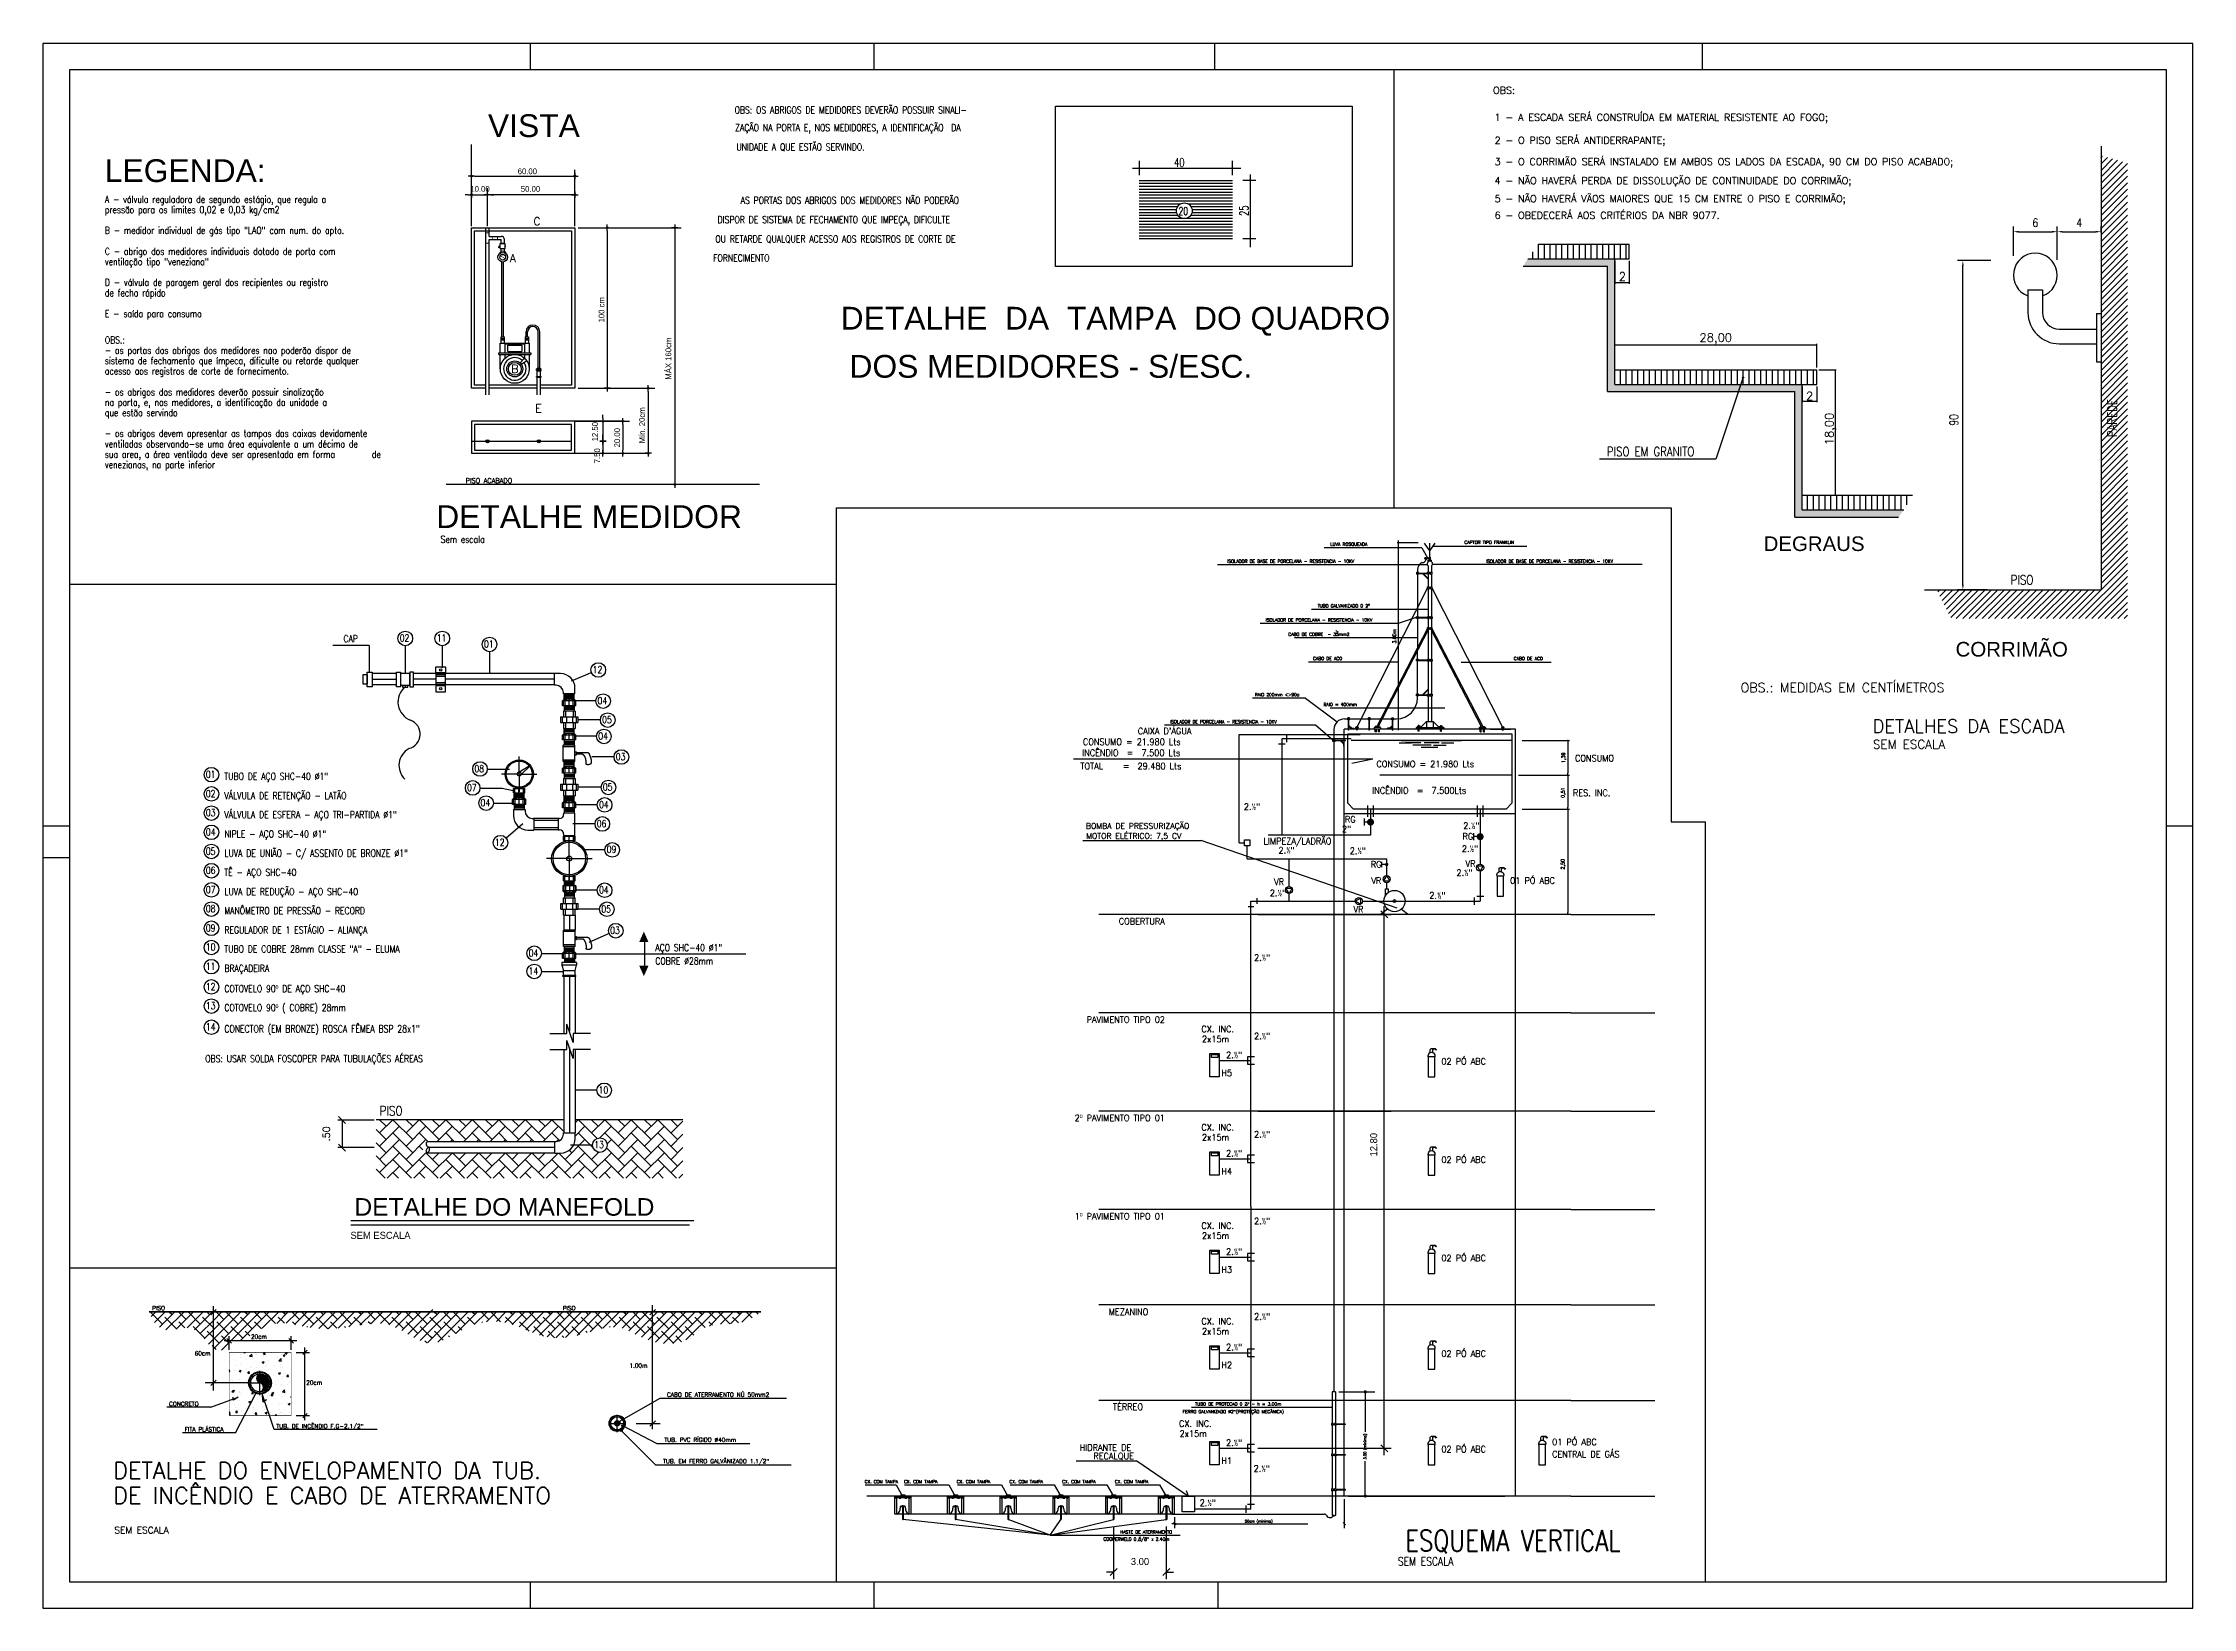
# Model space of a CAD drawing. Header units: millimetres. Extents: x 23536 to 47095, y 9984 to 20154.
# Drawn here: x 23619.3 to 23680.5, y 9984.1 to 10028.6 of the extents above; entities that cross this region are included whole.
import ezdxf
from ezdxf.enums import TextEntityAlignment as Align

# ---------------------------------------------------------------- set-up
doc = ezdxf.new("R2010")
doc.units = ezdxf.units.MM
doc.header["$LTSCALE"] = 30
doc.header["$MEASUREMENT"] = 0
doc.header["$PDMODE"] = 34
for name, pattern in [('CENTER', [2, 1.25, -0.25, 0.25, -0.25]), ('CENTER2', [28.575, 19.05, -3.175, 3.175, -3.175]), ('DIVIDE2', [0.625, 0.25, -0.125, 0, -0.125, 0, -0.125]), ('HIDDEN', [0.375, 0.25, -0.125]), ('HIDDEN2', [0.1875, 0.125, -0.0625])]:
    doc.linetypes.add(name, pattern=pattern)
doc.layers.get('0').update_dxf_attribs({"linetype": 'CONTINUOUS'})
doc.layers.get('DEFPOINTS').update_dxf_attribs({"linetype": 'CONTINUOUS'})
for name, color, linetype in [('03', 3, 'CONTINUOUS'), ('06', 6, 'CONTINUOUS'), ('ARQ', 8, 'CONTINUOUS'), ('CERC02', 3, 'CONTINUOUS'), ('CONEXAO_INCENDIO', 3, 'CONTINUOUS'), ('Cota', 8, 'CONTINUOUS'), ('DET-TXT', 3, 'CONTINUOUS'), ('DIM', 7, 'CONTINUOUS'), ('E-txt-g', 8, 'CONTINUOUS'), ('ESPEC', 3, 'CONTINUOUS'), ('glp', 5, 'CONTINUOUS'), ('INC', 7, 'CONTINUOUS'), ('INCE', 3, 'CONTINUOUS'), ('INCENDIO', 1, 'DIVIDE2'), ('INDICAÇÃO', 9, 'CONTINUOUS'), ('LAYER8', 1, 'CONTINUOUS'), ('NORMO-INC', 3, 'CONTINUOUS'), ('NORMO-INST', 3, 'CONTINUOUS'), ('P-AG', 3, 'CONTINUOUS'), ('PAREDE 2222222', 2, 'CONTINUOUS'), ('PROJ', 4, 'CONTINUOUS'), ('T-INC', 2, 'CENTER'), ('TE-INC', 3, 'CONTINUOUS'), ('TEXTARQ', 2, 'CONTINUOUS'), ('TEXTINST', 3, 'CONTINUOUS'), ('TEXTO', 8, 'CONTINUOUS'), ('TEXTO01', 2, 'CONTINUOUS'), ('TEXTOS', 7, 'CONTINUOUS'), ('TXT', 4, 'CONTINUOUS')]:
    doc.layers.add(name, color=color, linetype=linetype)
doc.styles.add('140-125', font='romans.shx', dxfattribs={"height": 0.437})
doc.styles.add('60-125', font='ROMANS.shx', dxfattribs={"height": 0.187})
doc.styles.add('R60', font='simplex.shx', dxfattribs={"height": 10})
doc.styles.add('REG80', font='romans.shx', dxfattribs={"width": 0.8, "height": 0.18})
doc.styles.add('Roman', font='')
doc.styles.add('ROMANS', font='romans.shx', dxfattribs={"height": 0.14})
doc.styles.add('SANSSERIF', font='sas_____.pfb', dxfattribs={"height": 1})
doc.styles.add('SIMPLEX', font='simplex.shx')
doc.styles.add('TEXTO-50', font='arial.ttf')
doc.styles.get('Roman').set_extended_font_data('Roman')
doc.dimstyles.new('D50', dxfattribs={"dimscale": 0.5, "dimtxt": 0.15, "dimasz": 0.1, "dimexe": 0.1, "dimexo": 0.2, "dimgap": 0.05, "dimtad": 1, "dimzin": 4, "dimdsep": 46, "dimtxsty": 'ROMANS', "dimblk": 'ARCHTICK', "dimcen": 0, "dimclrd": 1, "dimclre": 1, "dimclrt": 256, "dimaunit": 1, "dimazin": 0, "dimtfac": 1, "dimtix": 1, "dimtmove": 2, "dimatfit": 3, "dimldrblk": 'OPEN90', "dimfxl": 1, "dimarcsym": 0})
pattern_1 = [(45, (-157646.9664, -854828.7546), (-0.13470390917, 0.13470390917), []), (135, (-157646.9664, -854828.7546), (-0.404111727504, 0.13470390917), [0.47625023813, -0.28575014288])]
pattern_2 = [(90, (20819.8001, 8175.85844), (-0.1664, 1e-17), [])]

msp = doc.modelspace()

# ---------------------------------------------------------------- texts
at = {"style": 'ROMANS'}
for s, height, p in [('OBS:', 0.2, (23660.616, 10027.196)), ('1 - A ESCADA SERÁ CONSTRUÍDA EM MATERIAL RESISTENTE AO FOGO;', 0.2, (23660.659, 10026.425)), ('2 - O PISO SERÁ ANTIDERRAPANTE;', 0.2, (23660.659, 10025.775)), ('3 - O CORRIMÃO SERÁ INSTALADO EM AMBOS OS LADOS DA ESCADA, 90 CM DO PISO ACABADO;', 0.2, (23660.659, 10025.163)), ('4 - NÃO HAVERÁ PERDA DE DISSOLUÇÃO DE CONTINUIDADE DO CORRIMÃO;', 0.2, (23660.659, 10024.628)), ('5 - NÃO HAVERÁ VÃOS MAIORES QUE 15 CM ENTRE O PISO E CORRIMÃO;', 0.2, (23660.659, 10024.111)), ('6 - OBEDECERÁ AOS CRITÉRIOS DA NBR 9077.', 0.2, (23660.659, 10023.639)), ('LUVA ROSQUEADA', 0.09, (23655.981, 10014.329)), ('CAPTOR TIPO FRANKLIN', 0.09, (23659.802, 10014.38)), ('ISOLADOR DE BASE DE PORCELANA - RESISTENCIA - 10KV', 0.09, (23653.05, 10013.843)), ('ISOLADOR DE BASE DE PORCELANA - RESISTENCIA - 10KV', 0.09, (23660.419, 10013.843)), ('>', 0.06, (23662.346, 10013.872)), ('TUBO GALVANIZADO 0 2"', 0.09, (23655.622, 10012.572)), ('/', 0.09, (23657.014, 10012.581)), ('ISOLADOR DE PORCELANA - RESISTENCIA - 10KV', 0.09, (23654.146, 10012.172)), ('CABO DE COBRE  - 35mm2', 0.09, (23654.787, 10011.764)), ('>', 0.09, (23656.127, 10011.834)), ('CABO DE ACO', 0.09, (23655.491, 10011.073)), ('CABO DE ACO', 0.09, (23661.206, 10011.073)), ('RAIO 200mm <>90o', 0.09, (23653.836, 10010.044)), ('ISOLADOR DE PORCELANA - RESISTENCIA - 10KV', 0.09, (23651.424, 10009.272)), ('RAIO = 400mm', 0.09, (23655.79, 10009.765)), ('/', 0.06, (23657.029, 10009.751)), ('FERRO GALVANIZADO %%C2"(PROTEÇÃO MECÂNICA)', 0.09, (23651.781, 9989.628)), ('TUBO DE PROTECAO 0 2" - h = 3.00m', 0.09, (23652.133, 9989.845)), ('/', 0.06, (23653.616, 9989.864)), ('CX. COM TAMPA ', 0.09, (23642.729, 9987.635)), ('CX. COM TAMPA ', 0.09, (23643.85, 9987.635)), ('CX. COM TAMPA ', 0.09, (23645.35, 9987.635)), ('CX. COM TAMPA ', 0.09, (23646.85, 9987.635)), ('CX. COM TAMPA ', 0.09, (23648.35, 9987.635)), ('CX. COM TAMPA ', 0.09, (23649.85, 9987.635)), ('COOPERWELD 0 5/8" x 2.40m', 0.09, (23649.526, 9985.998)), ('HASTE DE ATERRAMENTO', 0.09, (23650.002, 9986.201)), ('/', 0.09, (23650.498, 9986.006))]:
    msp.add_text(s, height=height, dxfattribs=at).set_placement(p)
for s, p in [('10.00', (23631.504, 10024.408)), ('60.00', (23632.852, 10024.909)), ('50.00', (23632.942, 10024.408))]:
    msp.add_text(s, height=0.1645).set_placement(p)
at = {"style": 'R60'}
for s, p in [('C', (23633.402, 10023.568)), ('A', (23632.715, 10022.522)), ('E', (23633.443, 10018.242))]:
    msp.add_text(s, height=0.228, dxfattribs=at).set_placement(p, align=Align.MIDDLE)
for s, p in [('100 cm', (23635.321, 10020.688)), ('MÁX 160cm', (23637.224, 10019.057)), ('12.50', (23635.135, 10017.301)), ('Mín. 20cm', (23636.473, 10017.245)), ('20.00', (23635.766, 10017.13)), ('7.50', (23635.197, 10016.678))]:
    msp.add_text(s, height=0.1645, rotation=90).set_placement(p)
msp.add_text('B', height=0.228, dxfattribs=at).set_placement((23632.77, 10019.365), align=Align.MIDDLE_CENTER)
msp.add_text('PISO ACABADO', height=0.1371, dxfattribs=at).set_placement((23631.369, 10016.073), align=Align.BOTTOM_LEFT)
at = {"linetype": 'ByBlock', "style": 'ROMANS'}
msp.add_text('0,51', height=0.1, rotation=90, dxfattribs=at).set_placement((23662.653, 10007.149))
at = {"linetype": 'HIDDEN2', "style": 'ROMANS'}
msp.add_text('3.00 (minimo)', height=0.075, rotation=90, dxfattribs=at).set_placement((23656.97, 9988.676), align=Align.MIDDLE_CENTER)
msp.add_text('50cm (minimo)', height=0.075, dxfattribs=at).set_placement((23653.945, 9986.553), align=Align.MIDDLE_CENTER)
at = {"color": 1, "style": 'REG80', "width": 0.8}
msp.add_text('ESQUEMA VERTICAL', height=0.6, dxfattribs=at).set_placement((23661.179, 9985.7), align=Align.CENTER)
at = {"linetype": 'ByBlock', "char_height": 0.1, "attachment_point": 5, "rotation": 90, "style": 'ROMANS'}
for s, insert in [('1,39', (23662.634, 10008.292)), ('2,50', (23662.613, 10005.26))]:
    msp.add_mtext(s, dxfattribs=dict(at, insert=insert))
at = {"layer": '03', "linetype": 'Continuous', "style": 'ROMANS', "width": 0.7}
for s, height, p in [('40', 0.249, (23651.534, 10025.119)), ('20', 0.2241, (23651.665, 10023.747))]:
    msp.add_text(s, height=height, dxfattribs=at).set_placement(p)
msp.add_text('25', height=0.249, rotation=90, dxfattribs=at).set_placement((23653.651, 10023.721))
at = {"layer": 'ARQ', "color": 4, "insert": (23627.407, 9997.583), "char_height": 0.2, "attachment_point": 5, "rotation": 90, "style": 'ROMANS'}
msp.add_mtext('.50', dxfattribs=at)
at = {"layer": 'CERC02', "style": 'ROMANS'}
msp.add_text('OBS.: MEDIDAS EM CENTÍMETROS', height=0.264, dxfattribs=at).set_placement((23667.661, 10010.079), align=Align.BOTTOM_LEFT)
at = {"layer": 'CONEXAO_INCENDIO', "style": 'SIMPLEX', "width": 0.8}
msp.add_text('PISO EM GRANITO', height=0.2652, dxfattribs=at).set_placement((23663.855, 10016.798), align=Align.BOTTOM_LEFT)
at = {"layer": 'Cota', "linetype": 'Continuous', "width": 0.8}
for s, height, style, p in [('6', 0.24, 'ROMANS', (23676.051, 10023.528)), ('4', 0.24, 'ROMANS', (23677.299, 10023.528)), ('PISO', 0.2652, 'SIMPLEX', (23675.674, 10013.357))]:
    msp.add_text(s, height=height, dxfattribs=dict(at, style=style)).set_placement(p, align=Align.MIDDLE_CENTER)
for s, height, style, p in [('PAREDE', 0.2652, 'SIMPLEX', (23678.235, 10017.964)), ('90', 0.24, 'ROMANS', (23673.733, 10017.913))]:
    msp.add_text(s, height=height, rotation=90, dxfattribs=dict(at, style=style)).set_placement(p, align=Align.MIDDLE_CENTER)
at = {"layer": 'Cota', "linetype": 'Continuous', "char_height": 0.24, "attachment_point": 5, "style": 'ROMANS'}
for s, insert in [('2', (23664.295, 10021.995)), ('28,00', (23666.956, 10020.221)), ('2', (23669.625, 10018.59))]:
    msp.add_mtext(s, dxfattribs=dict(at, insert=insert))
at = {"layer": 'Cota', "linetype": 'Continuous', "insert": (23670.222, 10017.654), "char_height": 0.24, "attachment_point": 5, "rotation": 90, "style": 'ROMANS'}
msp.add_mtext('18,00', dxfattribs=at)
at = {"layer": 'Cota', "linetype": 'Continuous', "insert": (23657.219, 9997.273), "char_height": 0.2, "attachment_point": 5, "rotation": 90}
msp.add_mtext('12.80', dxfattribs=at)
at = {"layer": 'Cota', "linetype": 'Continuous', "insert": (23650.566, 9985.404), "char_height": 0.2, "attachment_point": 5}
msp.add_mtext('3.00', dxfattribs=at)
at = {"layer": 'DET-TXT', "style": 'ROMANS'}
for s, p in [('BOMBA DE PRESSURIZAÇÃO', (23649.029, 10006.272, -0.058)), ('MOTOR ELÉTRICO: 7,5 CV', (23649.035, 10005.986, -0.058))]:
    msp.add_text(s, height=0.16, dxfattribs=at).set_placement(p)
at = {"layer": 'DIM', "color": 7, "style": 'ROMANS', "width": 0.8}
for s, p in [('02', (23629.494, 10011.6)), ('11', (23630.547, 10011.6)), ('01', (23631.892, 10011.428)), ('12', (23634.987, 10010.701)), ('04', (23635.126, 10009.815)), ('05', (23635.256, 10009.273)), ('04', (23635.146, 10008.809)), ('08', (23631.62, 10007.882)), ('03', (23635.645, 10008.224)), ('01', (23623.976, 10007.721)), ('07', (23631.411, 10007.341)), ('05', (23635.276, 10007.357)), ('02', (23623.976, 10007.172)), ('03', (23623.976, 10006.626)), ('04', (23631.795, 10006.911)), ('04', (23635.168, 10006.859)), ('04', (23623.976, 10006.079)), ('06', (23635.102, 10006.317)), ('05', (23623.976, 10005.532)), ('12', (23632.204, 10005.784)), ('09', (23635.385, 10005.58)), ('06', (23623.976, 10004.986)), ('07', (23623.976, 10004.439)), ('04', (23635.168, 10004.431)), ('08', (23623.976, 10003.892)), ('05', (23635.233, 10003.889)), ('09', (23623.976, 10003.346)), ('03', (23635.486, 10003.277)), ('10', (23623.976, 10002.799)), ('04', (23633.165, 10002.634)), ('11', (23623.976, 10002.252)), ('14', (23633.165, 10002.118)), ('12', (23623.976, 10001.677)), ('13', (23623.976, 10001.13)), ('14', (23623.976, 10000.53)), ('10', (23635.155, 9998.732)), ('13', (23635.033, 9997.171))]:
    msp.add_text(s, height=0.2, dxfattribs=at).set_placement(p)
at = {"layer": 'E-txt-g', "ltscale": 0.01, "style": 'REG80', "width": 0.8}
msp.add_text('SEM ESCALA  ', height=0.24, dxfattribs=at).set_placement((23658.827, 9985.287), align=Align.CENTER)
at = {"layer": 'ESPEC', "linetype": 'Continuous', "style": 'SIMPLEX', "width": 0.8}
for s, p in [('OBS: OS ABRIGOS DE MEDIDORES DEVERÃO POSSUIR SINALI-', (23639.028, 10026.633)), ('ZAÇÃO NA PORTA E, NOS MEDIDORES, A IDENTIFICAÇÃO  DA', (23639.043, 10026.132)), ('UNIDADE A QUE ESTÃO SERVINDO.', (23639.078, 10025.585)), ('A - válvula reguladora de segundo estágio, que regula a', (23621.101, 10024.095)), ('pressão para os limites 0,02 e 0,03 kg/cm2', (23621.101, 10023.799)), ('AS PORTAS DOS ABRIGOS DOS MEDIDORES NÃO PODERÃO ', (23639.199, 10024.061)), ('B - medidor individual de gás tipo "LAO" com num. do apto.', (23621.101, 10023.207)), ('DISPOR DE SISTEMA DE FECHAMENTO QUE IMPEÇA, DIFICULTE', (23638.543, 10023.514)), ('C - abrigo dos medidores individuais dotado de porta com ', (23621.101, 10022.615)), ('OU RETARDE QUALQUER ACESSO AOS REGISTROS DE CORTE DE', (23638.479, 10022.967)), ('ventilação tipo "veneziana"', (23621.101, 10022.319)), ('FORNECIMENTO', (23638.415, 10022.421)), ('de fecho rápido', (23621.101, 10021.431)), ('D - válvula de paragem geral dos recipientes ou registro', (23621.101, 10021.727)), ('E - saída para consumo', (23621.101, 10020.839)), ('OBS.:', (23621.101, 10020.091)), ('sistema de fechamento que ímpeca, dificulte ou retarde qualquer', (23621.101, 10019.499)), ('- as portas dos abrigos dos medidores nao poderão dispor de', (23621.101, 10019.795)), ('acesso aos registros de corte de fornecimento.', (23621.101, 10019.203)), ('- os abrigos dos medidores deverão possuir sinalização', (23621.101, 10018.611)), ('na porta, e, nos medidores, a identificação da unidade a ', (23621.101, 10018.315)), ('que estão servindo', (23621.101, 10018.019)), ('ventiladas observando-se uma área equivalente a um décimo de', (23621.101, 10017.131)), ('- os abrigos devem apresentar as tampas das caixas devidamente', (23621.101, 10017.427)), ('venezianas, na parte inferior', (23621.101, 10016.539)), ('sua area, a área ventilada deve ser apresentada em forma    de ', (23621.101, 10016.835)), ('Sem escala', (23630.658, 10014.413))]:
    msp.add_text(s, height=0.2, dxfattribs=at).set_placement(p)
at = {"layer": 'NORMO-INST', "style": 'ROMANS', "width": 0.8}
for s, height, p in [('CAP', 0.2, (23627.893, 10011.586)), ('TUBO DE AÇO SHC-40 %%C1"', 0.2, (23624.503, 10007.662)), ('VÁLVULA DE RETENÇÃO - LATÃO', 0.2, (23624.503, 10007.115)), ('VÁLVULA DE ESFERA - AÇO TRI-PARTIDA %%C1"', 0.2, (23624.503, 10006.569)), ('NIPLE - AÇO SHC-40 %%C1"', 0.2, (23624.503, 10006.022)), ('LUVA DE UNIÃO - C/ ASSENTO DE BRONZE %%C1"', 0.2, (23624.503, 10005.475)), ('TÊ - AÇO SHC-40', 0.2, (23624.503, 10004.929)), ('LUVA DE REDUÇÃO - AÇO SHC-40', 0.2, (23624.503, 10004.382)), ('MANÔMETRO DE PRESSÃO - RECORD', 0.2, (23624.503, 10003.835)), ('REGULADOR DE 1 ESTÁGIO - ALIANÇA', 0.2, (23624.503, 10003.289)), ('TUBO DE COBRE 28mm CLASSE "A" - ELUMA', 0.2, (23624.503, 10002.742)), ('AÇO SHC-40 %%C1"', 0.2, (23636.77, 10002.784)), ('COBRE %%C28mm', 0.2, (23636.77, 10002.401)), ('BRAÇADEIRA', 0.2, (23624.503, 10002.195)), ('COTOVELO 90º DE AÇO SHC-40', 0.2, (23624.503, 10001.62)), ('COTOVELO 90º ( COBRE) 28mm', 0.2, (23624.503, 10001.073)), ('CONECTOR (EM BRONZE) ROSCA FÊMEA BSP 28x1"', 0.2, (23624.503, 10000.473)), ('OBS: USAR SOLDA FOSCOPER PARA TUBULAÇÕES AÉREAS', 0.2, (23623.959, 9999.625)), ('PISO', 0.2667, (23628.924, 9998.106))]:
    msp.add_text(s, height=height, dxfattribs=at).set_placement(p)
at = {"layer": 'NORMO-INST'}
for s, height, style, p in [('DETALHE DO MANEFOLD', 0.5, 'SANSSERIF', (23628.206, 9995.252)), ('SEM ESCALA', 0.2, 'Roman', (23628.091, 9994.593))]:
    msp.add_text(s, height=height, dxfattribs=dict(at, style=style)).set_placement(p)
at = {"layer": 'P-AG', "style": 'ROMANS', "width": 0.925363}
for s, p in [('CONSUMO = 21.980 Lts', (23648.943, 10008.653)), ("CAIXA D'ÁGUA", (23650.503, 10008.961)), ('TOTAL    =  29.480 Lts', (23648.869, 10007.963)), ('INCÊNDIO  =  7.500 Lts', (23648.919, 10008.342)), ('CONSUMO = 21.980 Lts', (23657.297, 10008.023)), ('INCÊNDIO  =  7.500Lts', (23657.175, 10007.269)), ('LIMPEZA/LADRÃO', (23654.085, 10005.826))]:
    msp.add_text(s, height=0.18292, dxfattribs=at).set_placement(p)
at = {"layer": 'TE-INC', "style": 'ROMANS', "width": 0.925363}
for s, height, p in [('CONSUMO', 0.1829, (23662.949, 10008.187)), ('2.½"', 0.1829, (23653.524, 10006.809)), ('RES. INC.', 0.1829, (23662.891, 10007.202)), ('2.½"', 0.1829, (23659.768, 10006.266)), ('2.½"', 0.1829, (23654.507, 10005.567)), ('2.½"', 0.1829, (23656.537, 10005.55)), ('2.½"', 0.1829, (23659.729, 10005.611)), ('2.½"', 0.1829, (23659.573, 10004.928)), ('2.½"', 0.1829, (23654.263, 10004.35)), ('2.½"', 0.1829, (23658.801, 10004.28, 0.058)), ('01 PÓ ABC', 0.1829, (23661.104, 10004.704)), ('2.½"', 0.1829, (23653.813, 10002.51)), ('CX. INC.', 0.1829, (23652.313, 10000.475)), ('2x15m', 0.1829, (23652.33, 10000.19)), ('2.½"', 0.1829, (23653.813, 10000.277)), ('2.½"', 0.1829, (23653.016, 9999.737)), ('02 PÓ ABC', 0.1829, (23659.146, 9999.554)), ('H5', 0.1829, (23652.882, 9999.227)), ('CX. INC.', 0.1829, (23652.313, 9997.675)), ('2.½"', 0.1829, (23653.813, 9997.477)), ('2x15m', 0.1829, (23652.33, 9997.39)), ('2.½"', 0.1829, (23653.016, 9996.937)), ('H4', 0.1829, (23652.882, 9996.427)), ('02 PÓ ABC', 0.1829, (23659.146, 9996.754)), ('2.½"', 0.1829, (23653.813, 9995.009)), ('CX. INC.', 0.1829, (23652.313, 9994.875)), ('2x15m', 0.1829, (23652.33, 9994.59)), ('2.½"', 0.1829, (23653.016, 9994.137)), ('02 PÓ ABC', 0.1829, (23659.146, 9993.954)), ('H3', 0.1829, (23652.882, 9993.627)), ('CX. INC.', 0.1829, (23652.313, 9992.154)), ('2.½"', 0.1829, (23653.813, 9992.289)), ('2x15m', 0.1829, (23652.33, 9991.869)), ('2.½"', 0.1829, (23653.016, 9991.416)), ('H2', 0.1829, (23652.882, 9990.906)), ('02 PÓ ABC', 0.1829, (23659.146, 9991.233)), ('CX. INC.', 0.1829, (23651.677, 9989.241)), ('2x15m', 0.1829, (23651.693, 9988.956)), ('HIDRANTE DE', 0.18292, (23648.849, 9988.558)), ('RECALQUE', 0.1829, (23649.24, 9988.315)), ('2.½"', 0.1829, (23653.016, 9988.695)), ('02 PÓ ABC', 0.1829, (23659.146, 9988.512)), ('01 PÓ ABC', 0.1829, (23662.297, 9988.717)), ('CENTRAL DE GÁS', 0.18292, (23662.297, 9988.368)), ('H1', 0.1829, (23652.882, 9988.185)), ('2.½"', 0.1829, (23653.8, 9987.96))]:
    msp.add_text(s, height=height, dxfattribs=at).set_placement(p)
for s, p in [('2"', (23656.445, 10006.117)), ('RG', (23656.552, 10006.39)), ('RG', (23659.901, 10005.906)), ('RG', (23657.29, 10005.112)), ('VR', (23659.977, 10005.127, -0.058)), ('VR', (23654.524, 10004.613, -0.058)), ('VR', (23657.294, 10004.644, -0.058)), ('VR', (23656.785, 10003.831)), ('2.½"', (23652.496, 9986.928))]:
    msp.add_text(s, height=0.1829, dxfattribs=at).set_placement(p, align=Align.BOTTOM_CENTER)
for s, height, p in [('COBERTURA', 0.1829, (23651.275, 10003.545)), ('PAVIMENTO TIPO 02', 0.18292, (23651.275, 10000.745)), ('2º PAVIMENTO TIPO 01', 0.18292, (23651.275, 9997.945)), ('1º PAVIMENTO TIPO 01', 0.18292, (23651.275, 9995.145)), ('MEZANINO', 0.1829, (23650.802, 9992.424)), ('TÉRREO', 0.1829, (23650.652, 9989.719))]:
    msp.add_text(s, height=height, dxfattribs=at).set_placement(p, align=Align.RIGHT)
at = {"layer": 'TEXTARQ', "style": '140-125'}
for s, p in [('DETALHE DO ENVELOPAMENTO DA TUB. ', (23621.341, 9987.763)), ('DE INCÊNDIO E CABO DE ATERRAMENTO', (23621.341, 9987.05))]:
    msp.add_text(s, height=0.46875, dxfattribs=at).set_placement(p)
at = {"layer": 'TEXTINST', "style": '60-125'}
msp.add_text('3.00m', height=0.096, rotation=90, dxfattribs=at).set_placement((23657.854, 10011.544))
at = {"layer": 'TEXTINST', "style": 'ROMANS'}
for s, height, p in [('SEM ESCALA', 0.25, (23671.429, 10008.549)), ('PISO', 0.12, (23622.449, 9992.56)), ('PISO', 0.12, (23634.134, 9992.56)), ('20cm', 0.12, (23625.26, 9991.748)), ('60cm', 0.12, (23623.657, 9991.273)), ('1.00m', 0.12, (23636.032, 9990.924)), ('20cm', 0.12, (23626.832, 9990.44)), ('CONCRETO', 0.12, (23622.928, 9989.834)), ('CABO DE ATERRAMENTO NÚ 50mm2', 0.12, (23637.102, 9990.097)), ('FITA PLÁSTICA', 0.12, (23623.373, 9989.107)), ('TUB. DE INCÊNDIO F.G-2.1/2" ', 0.12, (23625.98, 9989.197)), ('TUB. PVC RÍGIDO %%C40mm', 0.12, (23637.026, 9988.811)), ('TUB. EM FERRO GALVÂNIZADO 1.1/2"', 0.12, (23636.988, 9988.201)), ('SEM ESCALA', 0.1875, (23621.374, 9986.204))]:
    msp.add_text(s, height=height, dxfattribs=at).set_placement(p)
at = {"layer": 'TEXTO', "style": 'SANSSERIF'}
for s, p in [('VISTA', (23632.006, 10025.967)), ('LEGENDA:', (23621.101, 10024.687)), ('DETALHE  DA  TAMPA  DO QUADRO ', (23642.045, 10020.485)), (' DOS MEDIDORES - S/ESC.', (23642.045, 10019.114)), ('DETALHE MEDIDOR ', (23630.534, 10014.835))]:
    msp.add_text(s, height=0.648, dxfattribs=at).set_placement(p)
at = {"layer": 'TEXTO01', "style": 'ROMANS'}
msp.add_text('DETALHES DA ESCADA', height=0.375, dxfattribs=at).set_placement((23671.417, 10009.38), align=Align.TOP_LEFT)
at = {"layer": 'TEXTOS', "style": 'TEXTO-50'}
for s, p in [('DEGRAUS', (23668.318, 10014.179)), ('CORRIMÃO', (23673.782, 10011.174))]:
    msp.add_text(s, height=0.416, dxfattribs=at).set_placement(p)

# ---------------------------------------------------------------- blocks, each defined once
blk = doc.blocks.new('DOT')
at = {"color": 0, "linetype": 'ByBlock'}
blk.add_line((-0.5, 0), (-1, 0), dxfattribs=at)
at = {"color": 0, "linetype": 'ByBlock', "const_width": 0.5}
blk.add_lwpolyline([(-0.25, 0, 1), (0.25, 0, 1)], format="xyb", close=True, dxfattribs=at)
blk = doc.blocks.new('_OBLIQUE')
at = {"color": 0, "linetype": 'ByBlock'}
blk.add_line((-0.5, -0.5), (0.5, 0.5), dxfattribs=at)
blk = doc.blocks.new('_ARCHTICK')
at = {"color": 0, "linetype": 'ByBlock', "const_width": 0.15}
blk.add_lwpolyline([(-0.5, -0.5), (0.5, 0.5)], dxfattribs=at)
blk = doc.blocks.new('_Open90')
at = {"color": 0, "lineweight": -2}
for p, q in [((0, 0), (-1, 0)), ((-0.5, 0.5), (0, 0)), ((0, 0), (-0.5, -0.5))]:
    blk.add_line(p, q, dxfattribs=at)
blk = doc.blocks.new('A')
blk.add_line((0, 0), (0, 6))
blk.add_lwpolyline([(-2, 10), (2, 10), (2, 6), (-2, 6)], close=True)

# ---------------------------------------------------------------- hatches: boundary and pattern name
at = {"layer": 'CONEXAO_INCENDIO'}
h = msp.add_hatch(dxfattribs=at)
h.set_pattern_fill('ANSI31', color=256, scale=1.04, style=0)
h.set_pattern_definition([(45, (24188.40855, 10435.12191), (-0.091923882, 0.091923882), [])])
h.paths.add_polyline_path([(23678.675, 10025.224), (23677.923, 10025.441), (23677.923, 10013.074), (23673.241, 10013.074), (23673.659, 10012.254), (23678.675, 10012.254)])
h.paths.add_polyline_path([(23678.434, 10017.306), (23678.434, 10018.621), (23678.036, 10018.621), (23678.036, 10017.306)], flags=24)
h = msp.add_hatch(dxfattribs=at)
h.set_pattern_fill('_USER', color=256, scale=0.1664, angle=90, style=0, pattern_type=0)
h.set_pattern_definition(pattern_2)
h.paths.add_polyline_path([(23672.56, 10015.768), (23669.417, 10015.768), (23669.417, 10015.352), (23672.305, 10015.352, 0.018982)])
h.paths.add_polyline_path([(23664.494, 10022.914), (23661.909, 10022.914, 0.020001), (23661.607, 10022.498), (23664.494, 10022.498)])
h = msp.add_hatch(dxfattribs=at)
h.set_pattern_fill('_USER', color=256, scale=0.1664, angle=90, style=0, pattern_type=0)
h.set_pattern_definition(pattern_2)
h.paths.add_polyline_path([(23669.833, 10019.341), (23664.078, 10019.341), (23664.078, 10018.925), (23669.833, 10018.925)])
at = {"layer": 'INCE', "linetype": 'Continuous'}
h = msp.add_hatch(color=256, dxfattribs=at)
h.paths.add_polyline_path([(23625.515, 9990.235, 0.412868), (23625.775, 9990.492), (23625.515, 9990.492, -0.789311)])
h.paths.add_polyline_path([(23625.775, 9990.492, 0.417245), (23625.515, 9990.754), (23625.515, 9990.492)])
h.paths.add_polyline_path([(23625.515, 9990.754, 0.762369), (23625.515, 9990.492)])
at = {"layer": 'INDICAÇÃO', "linetype": 'Continuous'}
h = msp.add_hatch(dxfattribs=at)
h.set_pattern_fill('ANSI38', color=256, scale=0.06, style=0)
h.set_pattern_definition(pattern_1)
edge = h.paths.add_edge_path()
edge.add_line((23624.192, 9992.506), (23622.375, 9992.506))
edge.add_line((23622.375, 9992.506), (23622.373, 9992.466))
edge.add_spline(control_points=[(23622.373, 9992.466), (23622.424, 9992.36), (23622.518, 9992.179), (23622.913, 9991.868), (23623.661, 9992.314), (23623.985, 9991.606), (23624.192, 9991.477)], knot_values=[27.088394, 27.088394, 27.088394, 27.088394, 27.67097, 28.109303, 29.435685, 30.846593, 30.846593, 30.846593, 30.846593], degree=3, periodic=0)
edge.add_line((23624.192, 9991.477), (23624.192, 9992.506))
h = msp.add_hatch(dxfattribs=at)
h.set_pattern_fill('ANSI38', color=256, scale=0.06, style=0)
h.set_pattern_definition(pattern_1)
edge = h.paths.add_edge_path()
edge.add_line((23630.365, 9992.506), (23624.192, 9992.506))
edge.add_line((23624.192, 9992.506), (23624.192, 9991.477))
edge.add_spline(control_points=[(23624.192, 9991.477), (23624.326, 9991.393), (23624.477, 9991.408), (23624.638, 9991.474)], knot_values=[26.175846, 26.175846, 26.175846, 26.175846, 27.088394, 27.088394, 27.088394, 27.088394], degree=3, periodic=0)
edge.add_line((23624.638, 9991.474), (23624.638, 9991.688))
edge.add_line((23624.638, 9991.688), (23625.019, 9991.688))
edge.add_spline(control_points=[(23625.019, 9991.688), (23625.299, 9991.873), (23625.932, 9992.35), (23626.988, 9991.974), (23628.086, 9992.064), (23629.314, 9992.316), (23629.984, 9991.637), (23630.365, 9991.626)], knot_values=[16.388265, 16.388265, 16.388265, 16.388265, 17.846273, 19.484651, 21.728195, 23.360231, 25.490951, 25.490951, 25.490951, 25.490951], degree=3, periodic=0)
edge.add_line((23630.365, 9991.626), (23630.365, 9992.506))
h = msp.add_hatch(dxfattribs=at)
h.set_pattern_fill('ANSI38', color=256, scale=0.06, style=0)
h.set_pattern_definition(pattern_1)
edge = h.paths.add_edge_path()
edge.add_line((23635.171, 9992.506), (23630.365, 9992.506))
edge.add_line((23630.365, 9992.506), (23630.365, 9991.626))
edge.add_spline(control_points=[(23630.365, 9991.626), (23630.708, 9991.615), (23631.393, 9992.197), (23632.557, 9992.33), (23633.484, 9991.742), (23634.38, 9991.767), (23634.924, 9991.957), (23635.138, 9992.012)], knot_values=[8.177028, 8.177028, 8.177028, 8.177028, 10.099041, 11.996143, 13.738054, 15.318331, 16.388265, 16.388265, 16.388265, 16.388265], degree=3, periodic=0)
edge.add_line((23635.138, 9992.012), (23635.171, 9992.506))
edge = h.paths.add_edge_path()
edge.add_line((23636.694, 9992.506), (23635.171, 9992.506))
edge.add_line((23635.171, 9992.506), (23635.138, 9992.012))
edge.add_spline(control_points=[(23635.138, 9992.012), (23635.378, 9992.074), (23635.776, 9992.133), (23636.248, 9991.836), (23636.555, 9991.715), (23636.694, 9991.676)], knot_values=[5.453545, 5.453545, 5.453545, 5.453545, 6.65472, 7.498352, 8.177028, 8.177028, 8.177028, 8.177028], degree=3, periodic=0)
edge.add_line((23636.694, 9991.676), (23636.694, 9992.506))
edge = h.paths.add_edge_path()
edge.add_spline(control_points=[(23636.694, 9991.676), (23637.018, 9991.585), (23637.602, 9991.564), (23638.274, 9992.263), (23639.145, 9992.087), (23639.61, 9992.395), (23639.778, 9992.506)], knot_values=[0, 0, 0, 0, 1.573518, 2.718681, 4.470473, 5.453545, 5.453545, 5.453545, 5.453545], degree=3, periodic=0)
edge.add_line((23639.778, 9992.506), (23636.694, 9992.506))
edge.add_line((23636.694, 9992.506), (23636.694, 9991.676))
at = {"layer": 'PROJ'}
h = msp.add_hatch(dxfattribs=at)
h.set_pattern_fill('AR-SAND', color=256, scale=0.00416, style=0)
h.set_pattern_definition([(37.5, (20819.8001, 8175.85844), (-0.00665613, 0.203595907), [0, -0.16060928, 0, -0.1796288, 0, -0.171704]), (7.5, (20819.8001, 8175.85844), (0.187001686, 0.298199242), [0, -0.08664448, 0, -0.14475968, 0, -0.0554736]), (327.5, (20819.67014, 8175.85844), (0.329052826, 0.000597869), [0, -0.052832, 0, -0.1901952, 0, -0.2483104]), (317.5, (20819.67014, 8175.85844), (0.317639484, 0.092738598), [0, -0.026416, 0, -0.12468352, 0, -0.1426464])])
h.paths.add_polyline_path([(23669.417, 10018.925), (23664.078, 10018.925), (23664.078, 10022.498), (23661.607, 10022.498, 0.009601), (23661.473, 10022.29), (23663.87, 10022.29), (23663.87, 10018.717), (23669.209, 10018.717), (23669.209, 10015.144), (23672.16, 10015.144, 0.009854), (23672.305, 10015.352), (23669.417, 10015.352)])

# ---------------------------------------------------------------- linework, layer by layer
for p, q in [((23631.536, 10025.037), (23631.536, 10025.756)), ((23631.627, 10024.855), (23631.444, 10024.855)), ((23631.536, 10023.43), (23631.536, 10025.037)), ((23631.536, 10024.763), (23631.536, 10024.946)), ((23631.627, 10024.855), (23634.48, 10024.855)), ((23634.388, 10024.855), (23634.571, 10024.855)), ((23634.48, 10023.43), (23634.48, 10025.037)), ((23634.48, 10024.946), (23634.48, 10024.763)), ((23631.444, 10024.326), (23631.353, 10024.326)), ((23631.444, 10024.326), (23631.627, 10024.326)), ((23631.536, 10023.43), (23631.536, 10024.509)), ((23631.536, 10024.417), (23631.536, 10024.234)), ((23631.536, 10024.326), (23631.993, 10024.326)), ((23632.084, 10024.326), (23631.901, 10024.326)), ((23632.084, 10024.326), (23631.901, 10024.326)), ((23631.993, 10023.43), (23631.993, 10024.509)), ((23631.993, 10023.43), (23631.993, 10024.509)), ((23631.993, 10024.234), (23631.993, 10024.417)), ((23631.993, 10024.234), (23631.993, 10024.417)), ((23634.486, 10024.326), (23632.084, 10024.326)), ((23632.084, 10024.326), (23632.175, 10024.326)), ((23634.388, 10024.326), (23634.571, 10024.326)), ((23634.48, 10024.418), (23634.48, 10024.235)), ((23631.536, 10023.385), (23634.48, 10023.385)), ((23631.536, 10018.815), (23631.536, 10023.385)), ((23631.947, 10023.047), (23631.947, 10023.35)), ((23632.038, 10023.138), (23632.038, 10023.35)), ((23634.48, 10023.385), (23634.48, 10018.815)), ((23634.571, 10023.385), (23637.505, 10023.385)), ((23634.571, 10023.385), (23635.586, 10023.385)), ((23635.311, 10023.385), (23635.494, 10023.385)), ((23635.403, 10023.293), (23635.403, 10023.476)), ((23637.413, 10023.385), (23637.231, 10023.385)), ((23637.322, 10023.476), (23637.322, 10023.293)), ((23631.627, 10023.293), (23634.388, 10023.293)), ((23631.627, 10018.906), (23631.627, 10023.293)), ((23631.947, 10018.622), (23631.947, 10023.047)), ((23632.038, 10023.138), (23632.381, 10023.138)), ((23632.038, 10018.622), (23632.038, 10023.047)), ((23632.038, 10023.047), (23632.381, 10023.047)), ((23632.358, 10022.873), (23632.305, 10022.83)), ((23632.358, 10022.855), (23632.305, 10022.811)), ((23632.305, 10022.83), (23632.305, 10022.811)), ((23632.358, 10022.795), (23632.358, 10022.932)), ((23632.358, 10022.932), (23632.495, 10022.932)), ((23632.358, 10022.795), (23632.495, 10022.795)), ((23632.381, 10022.932), (23632.381, 10023.047)), ((23632.381, 10022.675), (23632.381, 10022.795)), ((23632.473, 10022.932), (23632.473, 10023.047)), ((23632.473, 10022.675), (23632.473, 10022.795)), ((23632.495, 10022.795), (23632.495, 10022.932)), ((23632.495, 10022.873), (23632.505, 10022.873)), ((23632.495, 10022.855), (23632.505, 10022.855)), ((23632.505, 10022.855), (23632.505, 10022.873)), ((23634.388, 10023.293), (23634.388, 10018.906)), ((23635.403, 10023.293), (23635.403, 10018.906)), ((23637.322, 10023.293), (23637.322, 10016.164)), ((23632.381, 10022.705), (23632.335, 10022.659)), ((23632.404, 10020.279), (23632.404, 10022.41)), ((23632.45, 10020.279), (23632.45, 10022.41)), ((23632.473, 10022.705), (23632.518, 10022.659)), ((23632.381, 10020.097), (23632.381, 10020.279)), ((23632.381, 10020.279), (23632.473, 10020.279)), ((23632.473, 10020.097), (23632.473, 10020.279)), ((23633.067, 10020.279), (23633.158, 10020.279)), ((23633.067, 10020.279), (23633.067, 10020.097)), ((23633.089, 10020.279), (23633.089, 10020.421)), ((23633.135, 10020.279), (23633.135, 10020.421)), ((23633.158, 10020.279), (23633.158, 10020.097)), ((23633.432, 10019.399), (23633.432, 10020.421)), ((23633.478, 10019.399), (23633.478, 10020.421)), ((23632.313, 10019.777), (23632.313, 10019.822)), ((23632.313, 10019.822), (23633.227, 10019.822)), ((23632.313, 10019.777), (23633.227, 10019.777)), ((23632.358, 10019.822), (23632.358, 10020.097)), ((23632.358, 10020.097), (23633.181, 10020.097)), ((23632.358, 10019.365), (23632.358, 10019.777)), ((23632.381, 10020.234), (23632.473, 10020.234)), ((23632.381, 10020.188), (23632.473, 10020.188)), ((23632.495, 10019.822), (23632.495, 10020.078)), ((23632.495, 10020.078), (23633.044, 10020.078)), ((23632.495, 10019.672), (23632.495, 10019.777)), ((23632.568, 10019.859), (23632.568, 10020.042)), ((23632.568, 10020.042), (23632.971, 10020.042)), ((23632.568, 10019.859), (23632.971, 10019.859)), ((23633.044, 10019.672), (23632.923, 10019.535)), ((23632.971, 10020.042), (23632.971, 10019.859)), ((23633.044, 10020.078), (23633.044, 10019.822)), ((23633.044, 10019.777), (23633.044, 10019.672)), ((23633.067, 10020.234), (23633.158, 10020.234)), ((23633.067, 10020.188), (23633.158, 10020.188)), ((23633.181, 10020.097), (23633.181, 10019.822)), ((23633.181, 10019.777), (23633.181, 10019.365)), ((23633.227, 10019.822), (23633.227, 10019.777)), ((23633.11, 10019.596), (23632.959, 10019.492)), ((23633.387, 10019.344), (23633.387, 10019.367)), ((23633.387, 10019.367), (23633.524, 10019.367)), ((23633.387, 10019.344), (23633.524, 10019.344)), ((23633.387, 10019.312), (23633.387, 10019.321)), ((23633.387, 10019.321), (23633.524, 10019.321)), ((23633.387, 10019.312), (23633.524, 10019.312)), ((23633.387, 10019.129), (23633.387, 10019.152)), ((23633.387, 10019.152), (23633.524, 10019.152)), ((23633.387, 10019.129), (23633.524, 10019.129)), ((23633.409, 10019.367), (23633.409, 10019.39)), ((23633.409, 10019.39), (23633.501, 10019.39)), ((23633.409, 10019.321), (23633.409, 10019.344)), ((23633.409, 10019.152), (23633.409, 10019.312)), ((23633.409, 10018.622), (23633.409, 10019.129)), ((23633.432, 10019.39), (23633.432, 10019.399)), ((23633.432, 10019.399), (23633.478, 10019.399)), ((23633.478, 10019.39), (23633.478, 10019.399)), ((23633.501, 10019.367), (23633.501, 10019.39)), ((23633.501, 10019.321), (23633.501, 10019.344)), ((23633.501, 10019.152), (23633.501, 10019.312)), ((23633.501, 10018.622), (23633.501, 10019.129)), ((23633.524, 10019.344), (23633.524, 10019.367)), ((23633.524, 10019.312), (23633.524, 10019.321)), ((23633.524, 10019.129), (23633.524, 10019.152)), ((23631.947, 10018.815), (23631.536, 10018.815)), ((23631.947, 10018.906), (23631.627, 10018.906)), ((23633.409, 10018.906), (23632.038, 10018.906)), ((23633.409, 10018.815), (23632.038, 10018.815)), ((23634.388, 10018.906), (23633.501, 10018.906)), ((23634.48, 10018.815), (23633.501, 10018.815)), ((23634.571, 10018.815), (23636.754, 10018.815)), ((23634.571, 10018.815), (23635.586, 10018.815)), ((23635.494, 10018.815), (23635.311, 10018.815)), ((23635.403, 10018.906), (23635.403, 10018.723)), ((23636.48, 10018.815), (23636.663, 10018.815)), ((23636.571, 10018.723), (23636.571, 10018.906)), ((23636.571, 10018.723), (23636.571, 10016.961)), ((23635.848, 10017.875), (23631.536, 10017.875)), ((23631.536, 10017.875), (23631.536, 10016.961)), ((23634.48, 10017.875), (23636.031, 10017.875)), ((23634.48, 10016.961), (23634.48, 10017.875)), ((23635.371, 10017.875), (23635.188, 10017.875)), ((23635.279, 10017.966), (23635.279, 10018.058)), ((23635.279, 10017.966), (23635.279, 10017.783)), ((23635.279, 10017.875), (23635.279, 10017.303)), ((23635.757, 10017.875), (23635.94, 10017.875)), ((23635.848, 10017.783), (23635.848, 10017.966)), ((23631.536, 10017.303), (23634.388, 10017.303)), ((23634.388, 10017.783), (23631.627, 10017.783)), ((23631.627, 10017.783), (23631.627, 10017.052)), ((23634.388, 10017.052), (23634.388, 10017.783)), ((23635.188, 10017.303), (23635.371, 10017.303)), ((23635.371, 10017.303), (23635.188, 10017.303)), ((23635.279, 10017.395), (23635.279, 10017.486)), ((23635.279, 10017.212), (23635.279, 10017.395)), ((23635.279, 10017.395), (23635.279, 10017.212)), ((23635.279, 10017.303), (23635.279, 10016.961)), ((23635.848, 10017.783), (23635.848, 10017.052)), ((23631.536, 10016.961), (23636.571, 10016.961)), ((23631.627, 10017.052), (23634.388, 10017.052)), ((23635.188, 10016.961), (23635.371, 10016.961)), ((23635.279, 10017.212), (23635.279, 10017.121)), ((23635.279, 10016.869), (23635.279, 10017.052)), ((23635.757, 10016.961), (23635.94, 10016.961)), ((23635.848, 10016.869), (23635.848, 10017.052)), ((23636.663, 10016.961), (23636.48, 10016.961)), ((23636.571, 10017.052), (23636.571, 10016.869)), ((23636.571, 10016.961), (23636.571, 10016.961)), ((23639.731, 10016.073), (23630.815, 10016.073)), ((23637.413, 10016.073), (23637.231, 10016.073)), ((23637.322, 10016.164), (23637.322, 10015.981)), ((23658.593, 10014.27), (23655.805, 10014.27)), ((23658.593, 10014.27), (23658.752, 10013.981)), ((23658.911, 10014.321), (23661.577, 10014.321)), ((23652.777, 10013.798), (23658.744, 10013.798)), ((23658.437, 10013.568), (23658.437, 10013.523)), ((23658.497, 10013.568), (23658.437, 10013.568)), ((23658.437, 10013.553), (23658.754, 10013.553)), ((23658.497, 10013.568), (23658.497, 10013.523)), ((23658.671, 10013.966), (23658.671, 10013.981)), ((23658.671, 10013.981), (23658.686, 10013.981)), ((23658.671, 10013.966), (23658.686, 10013.966)), ((23658.686, 10013.951), (23658.686, 10013.996)), ((23658.686, 10013.996), (23658.701, 10013.996)), ((23658.686, 10013.951), (23658.701, 10013.951)), ((23658.701, 10013.951), (23658.701, 10013.996)), ((23658.701, 10013.981), (23658.803, 10013.981)), ((23658.701, 10013.966), (23658.803, 10013.966)), ((23658.754, 10013.523), (23658.754, 10013.574)), ((23658.799, 10013.574), (23658.754, 10013.574)), ((23658.769, 10013.758), (23658.769, 10013.574)), ((23658.773, 10013.875), (23658.773, 10013.914)), ((23658.773, 10013.914), (23658.863, 10013.914)), ((23658.799, 10013.523), (23658.799, 10013.574)), ((23658.799, 10013.553), (23658.836, 10013.553)), ((23658.803, 10014.005), (23658.833, 10014.005)), ((23658.803, 10013.914), (23658.803, 10014.005)), ((23658.833, 10013.914), (23658.833, 10014.005)), ((23658.836, 10013.523), (23658.836, 10013.574)), ((23658.836, 10013.574), (23658.881, 10013.574)), ((23658.863, 10013.875), (23658.863, 10013.914)), ((23658.866, 10013.758), (23658.866, 10013.574)), ((23658.881, 10013.523), (23658.881, 10013.574)), ((23664.859, 10013.798), (23658.891, 10013.798)), ((23656.742, 10009.151), (23658.754, 10013.124)), ((23658.437, 10013.538), (23658.607, 10013.538)), ((23658.497, 10013.523), (23658.437, 10013.523)), ((23658.769, 10013.377), (23658.607, 10013.538)), ((23658.769, 10013.398), (23658.629, 10013.538)), ((23658.629, 10013.538), (23658.754, 10013.538)), ((23658.799, 10013.523), (23658.754, 10013.523)), ((23658.754, 10013.105), (23658.754, 10013.155)), ((23658.754, 10013.155), (23658.799, 10013.155)), ((23658.754, 10013.105), (23658.799, 10013.105)), ((23658.769, 10013.523), (23658.769, 10013.155)), ((23658.769, 10013.105), (23658.769, 10012.306)), ((23658.799, 10013.538), (23658.836, 10013.538)), ((23658.799, 10013.105), (23658.799, 10013.155)), ((23658.799, 10013.135), (23658.836, 10013.135)), ((23658.799, 10013.12), (23658.836, 10013.12)), ((23658.836, 10013.523), (23658.881, 10013.523)), ((23658.836, 10013.105), (23658.836, 10013.155)), ((23658.836, 10013.155), (23658.881, 10013.155)), ((23658.836, 10013.105), (23658.881, 10013.105)), ((23658.866, 10013.523), (23658.866, 10013.153)), ((23658.866, 10013.105), (23658.866, 10012.306)), ((23658.881, 10013.105), (23658.881, 10013.155)), ((23660.894, 10009.151), (23658.881, 10013.124)), ((23658.769, 10012.513), (23655.446, 10012.513)), ((23653.987, 10012.127), (23657.925, 10012.127)), ((23657.294, 10009.152), (23658.76, 10011.983)), ((23657.339, 10009.152), (23658.787, 10011.966)), ((23657.925, 10012.127), (23658.437, 10012.291)), ((23658.437, 10012.26), (23658.437, 10012.305)), ((23658.497, 10012.305), (23658.437, 10012.305)), ((23658.437, 10012.291), (23658.754, 10012.291)), ((23658.437, 10012.276), (23658.754, 10012.276)), ((23658.497, 10012.26), (23658.437, 10012.26)), ((23658.497, 10012.26), (23658.497, 10012.305)), ((23658.799, 10012.306), (23658.754, 10012.306)), ((23658.754, 10012.306), (23658.754, 10012.255)), ((23658.754, 10012.306), (23658.799, 10012.306)), ((23658.754, 10012.306), (23658.754, 10012.255)), ((23658.799, 10012.255), (23658.754, 10012.255)), ((23658.754, 10012.255), (23658.799, 10012.255)), ((23658.754, 10011.971), (23658.754, 10011.999)), ((23658.754, 10011.999), (23658.799, 10011.999)), ((23658.76, 10011.983), (23658.787, 10011.966)), ((23658.769, 10012.255), (23658.769, 10011.999)), ((23658.769, 10011.931), (23658.769, 10011.094)), ((23658.778, 10011.949), (23658.799, 10011.949)), ((23658.799, 10012.306), (23658.799, 10012.255)), ((23658.799, 10012.306), (23658.799, 10012.255)), ((23658.799, 10012.291), (23658.836, 10012.291)), ((23658.836, 10012.291), (23658.799, 10012.291)), ((23658.799, 10012.276), (23658.836, 10012.276)), ((23658.836, 10012.276), (23658.799, 10012.276)), ((23658.799, 10011.949), (23658.799, 10011.999)), ((23658.799, 10011.979), (23658.836, 10011.979)), ((23658.799, 10011.964), (23658.836, 10011.964)), ((23658.836, 10012.306), (23658.881, 10012.306)), ((23658.836, 10012.306), (23658.836, 10012.255)), ((23658.881, 10012.306), (23658.836, 10012.306)), ((23658.836, 10012.306), (23658.836, 10012.255)), ((23658.836, 10012.255), (23658.881, 10012.255)), ((23658.881, 10012.255), (23658.836, 10012.255)), ((23658.836, 10011.949), (23658.836, 10011.999)), ((23658.836, 10011.999), (23658.881, 10011.999)), ((23658.836, 10011.949), (23658.859, 10011.949)), ((23658.875, 10011.983), (23658.848, 10011.966)), ((23660.296, 10009.152), (23658.848, 10011.966)), ((23658.866, 10012.255), (23658.866, 10011.999)), ((23658.866, 10011.931), (23658.866, 10011.094)), ((23660.341, 10009.152), (23658.875, 10011.983)), ((23658.881, 10012.306), (23658.881, 10012.255)), ((23658.881, 10012.306), (23658.881, 10012.255)), ((23658.881, 10011.973), (23658.881, 10011.999)), ((23658.467, 10011.705), (23654.969, 10011.705)), ((23658.467, 10011.094), (23658.467, 10011.345)), ((23657.924, 10011.014), (23655.36, 10011.014)), ((23658.497, 10011.094), (23658.437, 10011.094)), ((23658.437, 10011.049), (23658.437, 10011.094)), ((23658.437, 10011.079), (23658.754, 10011.079)), ((23658.437, 10011.064), (23658.754, 10011.064)), ((23658.497, 10011.049), (23658.437, 10011.049)), ((23658.497, 10011.049), (23658.497, 10011.094)), ((23658.74, 10011.094), (23658.74, 10011.044)), ((23658.754, 10011.094), (23658.754, 10011.044)), ((23658.799, 10011.094), (23658.754, 10011.094)), ((23658.754, 10011.094), (23658.754, 10011.044)), ((23658.754, 10011.094), (23658.799, 10011.094)), ((23658.799, 10011.044), (23658.754, 10011.044)), ((23658.754, 10011.044), (23658.799, 10011.044)), ((23658.769, 10011.044), (23658.769, 10010.1)), ((23658.799, 10011.094), (23658.799, 10011.044)), ((23658.799, 10011.094), (23658.799, 10011.044)), ((23658.799, 10011.079), (23658.836, 10011.079)), ((23658.836, 10011.079), (23658.799, 10011.079)), ((23658.836, 10011.079), (23658.799, 10011.079)), ((23658.799, 10011.079), (23658.836, 10011.079)), ((23658.799, 10011.064), (23658.836, 10011.064)), ((23658.836, 10011.064), (23658.799, 10011.064)), ((23658.836, 10011.064), (23658.799, 10011.064)), ((23658.799, 10011.064), (23658.836, 10011.064)), ((23658.836, 10011.094), (23658.836, 10011.044)), ((23658.836, 10011.094), (23658.881, 10011.094)), ((23658.836, 10011.094), (23658.836, 10011.044)), ((23658.881, 10011.094), (23658.836, 10011.094)), ((23658.836, 10011.044), (23658.881, 10011.044)), ((23658.881, 10011.044), (23658.836, 10011.044)), ((23658.866, 10011.044), (23658.866, 10010.1)), ((23658.881, 10011.094), (23658.881, 10011.044)), ((23658.881, 10011.094), (23658.881, 10011.044)), ((23659.711, 10011.014), (23662.275, 10011.014)), ((23655.277, 10009.986), (23653.767, 10009.986)), ((23655.277, 10009.986), (23656.176, 10009.312)), ((23658.497, 10010.1), (23658.437, 10010.1)), ((23658.437, 10010.055), (23658.437, 10010.1)), ((23658.437, 10010.085), (23658.607, 10010.085)), ((23658.437, 10010.07), (23658.754, 10010.07)), ((23658.497, 10010.055), (23658.437, 10010.055)), ((23658.497, 10010.055), (23658.497, 10010.1)), ((23658.769, 10010.246), (23658.607, 10010.085)), ((23658.769, 10010.225), (23658.629, 10010.085)), ((23658.629, 10010.085), (23658.754, 10010.085)), ((23658.74, 10010.1), (23658.74, 10010.05)), ((23658.754, 10010.1), (23658.754, 10010.05)), ((23658.799, 10010.1), (23658.754, 10010.1)), ((23658.754, 10010.1), (23658.754, 10010.05)), ((23658.754, 10010.1), (23658.799, 10010.1)), ((23658.799, 10010.05), (23658.754, 10010.05)), ((23658.754, 10010.05), (23658.799, 10010.05)), ((23658.769, 10010.05), (23658.769, 10009.324)), ((23658.799, 10010.1), (23658.799, 10010.05)), ((23658.799, 10010.1), (23658.799, 10010.05)), ((23658.799, 10010.085), (23658.836, 10010.085)), ((23658.836, 10010.085), (23658.799, 10010.085)), ((23658.836, 10010.085), (23658.799, 10010.085)), ((23658.799, 10010.085), (23658.836, 10010.085)), ((23658.799, 10010.07), (23658.836, 10010.07)), ((23658.836, 10010.07), (23658.799, 10010.07)), ((23658.836, 10010.07), (23658.799, 10010.07)), ((23658.799, 10010.07), (23658.836, 10010.07)), ((23658.836, 10010.1), (23658.836, 10010.05)), ((23658.836, 10010.1), (23658.881, 10010.1)), ((23658.836, 10010.1), (23658.836, 10010.05)), ((23658.881, 10010.1), (23658.836, 10010.1)), ((23658.836, 10010.05), (23658.881, 10010.05)), ((23658.881, 10010.05), (23658.836, 10010.05)), ((23658.866, 10010.05), (23658.866, 10009.324)), ((23658.881, 10010.1), (23658.881, 10010.05)), ((23658.881, 10010.1), (23658.881, 10010.05)), ((23659.245, 10009.706), (23655.984, 10009.706)), ((23656.528, 10009.43), (23656.483, 10009.43)), ((23656.483, 10009.37), (23656.483, 10009.43)), ((23656.528, 10009.37), (23656.483, 10009.37)), ((23656.498, 10009.073), (23656.498, 10009.43)), ((23656.513, 10009.213), (23656.513, 10009.43)), ((23656.528, 10009.37), (23656.528, 10009.43)), ((23657.117, 10009.43), (23657.072, 10009.43)), ((23657.072, 10009.37), (23657.072, 10009.43)), ((23657.117, 10009.37), (23657.072, 10009.37)), ((23657.087, 10009.073), (23657.087, 10009.43)), ((23657.102, 10009.073), (23657.102, 10009.43)), ((23657.117, 10009.37), (23657.117, 10009.43)), ((23657.737, 10009.43), (23657.782, 10009.43)), ((23657.737, 10009.37), (23657.737, 10009.43)), ((23657.737, 10009.37), (23657.782, 10009.37)), ((23657.752, 10009.213), (23657.752, 10009.43)), ((23657.767, 10009.073), (23657.767, 10009.43)), ((23657.782, 10009.37), (23657.782, 10009.43)), ((23658.724, 10009.324), (23658.551, 10009.152)), ((23658.724, 10009.324), (23658.911, 10009.324)), ((23658.724, 10009.324), (23658.724, 10009.152)), ((23658.911, 10009.324), (23658.911, 10009.152)), ((23658.911, 10009.324), (23659.084, 10009.152)), ((23651.265, 10009.228), (23655.561, 10009.228)), ((23655.561, 10009.228), (23656.058, 10008.8)), ((23656.118, 10008.8), (23656.058, 10008.8)), ((23656.058, 10008.755), (23656.058, 10008.8)), ((23656.415, 10008.785), (23656.058, 10008.785)), ((23656.275, 10008.77), (23656.058, 10008.77)), ((23656.118, 10008.755), (23656.058, 10008.755)), ((23656.118, 10008.755), (23656.118, 10008.8)), ((23656.275, 10008.77), (23656.357, 10008.687)), ((23656.296, 10008.77), (23656.381, 10008.685)), ((23656.415, 10008.77), (23656.296, 10008.77)), ((23656.357, 10008.687), (23656.357, 10008.626)), ((23656.415, 10008.77), (23656.415, 10008.785)), ((23656.513, 10009.073), (23656.498, 10009.073)), ((23656.513, 10009.213), (23656.596, 10009.13)), ((23656.513, 10009.192), (23656.599, 10009.107)), ((23656.513, 10009.073), (23656.513, 10009.192)), ((23661.148, 10008.783), (23656.577, 10008.783)), ((23656.596, 10009.13), (23656.658, 10009.13)), ((23656.658, 10009.107), (23656.658, 10009.13)), ((23656.734, 10009.073), (23656.734, 10009.122)), ((23656.749, 10009.073), (23656.734, 10009.073)), ((23656.749, 10009.073), (23656.749, 10009.122)), ((23657.102, 10009.073), (23657.087, 10009.073)), ((23657.234, 10009.152), (23657.234, 10009.107)), ((23657.416, 10009.152), (23657.234, 10009.152)), ((23657.294, 10009.182), (23657.264, 10009.182)), ((23657.264, 10009.182), (23657.264, 10009.152)), ((23657.264, 10009.032), (23657.264, 10009.107)), ((23657.294, 10009.032), (23657.264, 10009.032)), ((23657.294, 10009.182), (23657.294, 10009.152)), ((23657.294, 10009.032), (23657.294, 10009.107)), ((23657.386, 10009.182), (23657.355, 10009.182)), ((23657.355, 10009.182), (23657.355, 10009.152)), ((23657.355, 10009.032), (23657.355, 10009.107)), ((23657.386, 10009.032), (23657.355, 10009.032)), ((23657.386, 10009.182), (23657.386, 10009.152)), ((23657.386, 10009.032), (23657.386, 10009.107)), ((23657.416, 10009.152), (23657.416, 10009.107)), ((23657.607, 10009.107), (23657.607, 10009.13)), ((23657.669, 10009.13), (23657.607, 10009.13)), ((23657.752, 10009.192), (23657.666, 10009.107)), ((23657.752, 10009.213), (23657.669, 10009.13)), ((23657.752, 10009.073), (23657.752, 10009.192)), ((23657.752, 10009.073), (23657.767, 10009.073)), ((23658.424, 10009.152), (23659.211, 10009.152)), ((23658.424, 10009.152), (23658.424, 10009.107)), ((23658.551, 10009.182), (23658.454, 10009.182)), ((23658.454, 10009.182), (23658.454, 10009.152)), ((23658.484, 10009.212), (23658.484, 10009.182)), ((23658.514, 10009.212), (23658.484, 10009.212)), ((23658.484, 10009.047), (23658.484, 10009.107)), ((23658.514, 10009.047), (23658.484, 10009.047)), ((23658.514, 10009.212), (23658.514, 10009.182)), ((23658.514, 10009.047), (23658.514, 10009.107)), ((23658.551, 10009.182), (23658.551, 10009.152)), ((23659.084, 10009.182), (23659.181, 10009.182)), ((23659.084, 10009.182), (23659.084, 10009.152)), ((23659.121, 10009.212), (23659.121, 10009.182)), ((23659.121, 10009.212), (23659.151, 10009.212)), ((23659.121, 10009.047), (23659.121, 10009.107)), ((23659.121, 10009.047), (23659.151, 10009.047)), ((23659.151, 10009.212), (23659.151, 10009.182)), ((23659.151, 10009.047), (23659.151, 10009.107)), ((23659.181, 10009.182), (23659.181, 10009.152)), ((23659.211, 10009.152), (23659.211, 10009.107)), ((23660.219, 10009.152), (23660.401, 10009.152)), ((23660.219, 10009.152), (23660.219, 10009.107)), ((23660.249, 10009.182), (23660.281, 10009.182)), ((23660.249, 10009.182), (23660.249, 10009.152)), ((23660.249, 10009.032), (23660.249, 10009.107)), ((23660.249, 10009.032), (23660.281, 10009.032)), ((23660.281, 10009.182), (23660.281, 10009.152)), ((23660.281, 10009.032), (23660.281, 10009.107)), ((23660.341, 10009.182), (23660.371, 10009.182)), ((23660.341, 10009.182), (23660.341, 10009.152)), ((23660.341, 10009.032), (23660.341, 10009.107)), ((23660.341, 10009.032), (23660.371, 10009.032)), ((23660.371, 10009.182), (23660.371, 10009.152)), ((23660.371, 10009.032), (23660.371, 10009.107)), ((23660.401, 10009.152), (23660.401, 10009.107)), ((23660.548, 10009.107), (23660.886, 10009.107)), ((23660.886, 10009.073), (23660.886, 10009.122)), ((23660.886, 10009.073), (23660.901, 10009.073)), ((23660.901, 10009.073), (23660.901, 10009.122)), ((23660.901, 10009.107), (23661.122, 10009.107)), ((23656.381, 10008.626), (23656.357, 10008.626)), ((23656.944, 10006.56), (23656.944, 10006.36)), ((23657.129, 10006.46), (23656.944, 10006.46)), ((23660.064, 10006.146), (23660.064, 10005.947)), ((23660.249, 10006.046), (23660.064, 10006.046)), ((23653.804, 10004.051), (23653.644, 10004.051)), ((23653.893, 10004.291), (23653.893, 10004.131)), ((23653.821, 9999.776), (23653.627, 9999.776)), ((23653.627, 9999.776), (23653.627, 9999.566)), ((23653.627, 9999.566), (23653.821, 9999.566)), ((23653.821, 9996.976), (23653.627, 9996.976)), ((23653.627, 9996.976), (23653.627, 9996.766)), ((23653.627, 9996.766), (23653.821, 9996.766)), ((23653.627, 9994.176), (23653.627, 9993.966)), ((23653.821, 9994.176), (23653.627, 9994.176)), ((23653.627, 9993.966), (23653.821, 9993.966)), ((23653.627, 9991.455), (23653.627, 9991.245)), ((23653.821, 9991.455), (23653.627, 9991.455)), ((23653.627, 9991.245), (23653.821, 9991.245)), ((23652.031, 9989.795), (23656.036, 9989.795)), ((23656.036, 9990.236), (23656.036, 9989.333)), ((23656.133, 9990.236), (23656.036, 9990.236)), ((23656.133, 9990.236), (23656.133, 9989.333)), ((23656.066, 9989.333), (23656.021, 9989.333)), ((23656.021, 9989.333), (23656.021, 9989.283)), ((23656.066, 9989.283), (23656.021, 9989.283)), ((23656.036, 9989.283), (23656.036, 9988.46)), ((23656.066, 9989.333), (23656.066, 9989.283)), ((23656.103, 9989.318), (23656.066, 9989.318)), ((23656.103, 9989.303), (23656.066, 9989.303)), ((23656.148, 9989.333), (23656.103, 9989.333)), ((23656.103, 9989.333), (23656.103, 9989.283)), ((23656.148, 9989.283), (23656.103, 9989.283)), ((23656.133, 9989.283), (23656.133, 9988.46)), ((23656.148, 9989.333), (23656.148, 9989.283)), ((23656.415, 9989.318), (23656.148, 9989.318)), ((23656.415, 9989.303), (23656.148, 9989.303)), ((23656.415, 9989.303), (23656.415, 9989.318)), ((23653.627, 9988.734), (23653.627, 9988.524)), ((23653.821, 9988.734), (23653.627, 9988.734)), ((23653.627, 9988.524), (23653.821, 9988.524)), ((23656.021, 9988.46), (23656.021, 9988.41)), ((23656.066, 9988.46), (23656.021, 9988.46)), ((23656.066, 9988.46), (23656.066, 9988.41)), ((23656.148, 9988.46), (23656.103, 9988.46)), ((23656.103, 9988.46), (23656.103, 9988.41)), ((23656.148, 9988.46), (23656.148, 9988.41)), ((23648.748, 9988.268), (23650.478, 9988.268)), ((23650.478, 9988.268), (23651.944, 9987.269)), ((23656.066, 9988.41), (23656.021, 9988.41)), ((23656.036, 9988.41), (23656.036, 9987.471)), ((23656.103, 9988.445), (23656.066, 9988.445)), ((23656.103, 9988.43), (23656.066, 9988.43)), ((23656.148, 9988.41), (23656.103, 9988.41)), ((23656.133, 9988.41), (23656.133, 9987.471)), ((23656.415, 9988.445), (23656.148, 9988.445)), ((23656.415, 9988.43), (23656.148, 9988.43)), ((23656.415, 9988.43), (23656.415, 9988.445)), ((23642.746, 9987.585), (23643.623, 9987.585)), ((23643.59, 9986.755), (23643.59, 9987.269)), ((23643.59, 9987.269), (23643.618, 9987.269)), ((23643.618, 9987.212), (23643.618, 9987.269)), ((23643.623, 9987.585), (23643.818, 9987.249)), ((23643.629, 9987.269), (23644, 9987.269)), ((23643.629, 9987.224), (23643.629, 9987.269)), ((23643.759, 9987.302), (23643.759, 9987.212)), ((23643.759, 9987.302), (23643.871, 9987.302)), ((23643.867, 9987.585), (23645.123, 9987.585)), ((23643.871, 9987.302), (23643.871, 9987.212)), ((23644, 9987.269), (23644, 9987.224)), ((23644.012, 9987.269), (23644.04, 9987.269)), ((23644.012, 9987.269), (23644.012, 9987.212)), ((23644.04, 9987.269), (23644.04, 9986.755)), ((23645.09, 9986.755), (23645.09, 9987.269)), ((23645.09, 9987.269), (23645.118, 9987.269)), ((23645.118, 9987.212), (23645.118, 9987.269)), ((23645.123, 9987.585), (23645.318, 9987.249)), ((23645.129, 9987.269), (23645.5, 9987.269)), ((23645.129, 9987.224), (23645.129, 9987.269)), ((23645.259, 9987.302), (23645.259, 9987.212)), ((23645.259, 9987.302), (23645.371, 9987.302)), ((23645.367, 9987.585), (23646.623, 9987.585)), ((23645.371, 9987.302), (23645.371, 9987.212)), ((23645.5, 9987.269), (23645.5, 9987.224)), ((23645.512, 9987.269), (23645.54, 9987.269)), ((23645.512, 9987.269), (23645.512, 9987.212)), ((23645.54, 9987.269), (23645.54, 9986.755)), ((23646.59, 9986.755), (23646.59, 9987.269)), ((23646.59, 9987.269), (23646.618, 9987.269)), ((23646.618, 9987.212), (23646.618, 9987.269)), ((23646.623, 9987.585), (23646.818, 9987.249)), ((23646.629, 9987.269), (23647, 9987.269)), ((23646.629, 9987.224), (23646.629, 9987.269)), ((23646.759, 9987.302), (23646.759, 9987.212)), ((23646.759, 9987.302), (23646.871, 9987.302)), ((23646.867, 9987.585), (23648.123, 9987.585)), ((23646.871, 9987.302), (23646.871, 9987.212)), ((23647, 9987.269), (23647, 9987.224)), ((23647.012, 9987.269), (23647.04, 9987.269)), ((23647.012, 9987.269), (23647.012, 9987.212)), ((23647.04, 9987.269), (23647.04, 9986.755)), ((23648.09, 9986.755), (23648.09, 9987.269)), ((23648.09, 9987.269), (23648.118, 9987.269)), ((23648.118, 9987.212), (23648.118, 9987.269)), ((23648.123, 9987.585), (23648.318, 9987.249)), ((23648.129, 9987.269), (23648.5, 9987.269)), ((23648.129, 9987.224), (23648.129, 9987.269)), ((23648.259, 9987.302), (23648.259, 9987.212)), ((23648.259, 9987.302), (23648.371, 9987.302)), ((23648.367, 9987.585), (23649.623, 9987.585)), ((23648.371, 9987.302), (23648.371, 9987.212)), ((23648.5, 9987.269), (23648.5, 9987.224)), ((23648.512, 9987.269), (23648.54, 9987.269)), ((23648.512, 9987.269), (23648.512, 9987.212)), ((23648.54, 9987.269), (23648.54, 9986.755)), ((23649.59, 9987.269), (23649.618, 9987.269)), ((23649.59, 9986.755), (23649.59, 9987.269)), ((23649.618, 9987.212), (23649.618, 9987.269)), ((23649.623, 9987.585), (23649.818, 9987.249)), ((23649.629, 9987.224), (23649.629, 9987.269)), ((23649.629, 9987.269), (23650, 9987.269)), ((23649.759, 9987.302), (23649.871, 9987.302)), ((23649.759, 9987.302), (23649.759, 9987.212)), ((23649.867, 9987.585), (23651.123, 9987.585)), ((23649.871, 9987.302), (23649.871, 9987.212)), ((23650, 9987.269), (23650, 9987.224)), ((23650.012, 9987.269), (23650.012, 9987.212)), ((23650.012, 9987.269), (23650.04, 9987.269)), ((23650.04, 9987.269), (23650.04, 9986.755)), ((23651.09, 9987.269), (23651.118, 9987.269)), ((23651.09, 9986.755), (23651.09, 9987.269)), ((23651.118, 9987.212), (23651.118, 9987.269)), ((23651.123, 9987.585), (23651.318, 9987.249)), ((23651.129, 9987.269), (23651.5, 9987.269)), ((23651.129, 9987.224), (23651.129, 9987.269)), ((23651.259, 9987.302), (23651.259, 9987.212)), ((23651.259, 9987.302), (23651.371, 9987.302)), ((23651.371, 9987.302), (23651.371, 9987.212)), ((23651.5, 9987.269), (23651.5, 9987.224)), ((23651.512, 9987.269), (23651.54, 9987.269)), ((23651.512, 9987.269), (23651.512, 9987.212)), ((23651.54, 9987.269), (23651.54, 9986.755)), ((23651.944, 9987.269), (23651.89, 9987.419)), ((23656.021, 9987.471), (23656.021, 9987.421)), ((23656.066, 9987.471), (23656.021, 9987.471)), ((23656.066, 9987.421), (23656.021, 9987.421)), ((23656.036, 9987.421), (23656.036, 9986.72)), ((23656.066, 9987.471), (23656.066, 9987.421)), ((23656.103, 9987.456), (23656.066, 9987.456)), ((23656.103, 9987.441), (23656.066, 9987.441)), ((23656.148, 9987.471), (23656.103, 9987.471)), ((23656.103, 9987.471), (23656.103, 9987.421)), ((23656.148, 9987.421), (23656.103, 9987.421)), ((23656.133, 9987.421), (23656.133, 9986.72)), ((23656.148, 9987.471), (23656.148, 9987.421)), ((23656.415, 9987.456), (23656.148, 9987.456)), ((23656.415, 9987.441), (23656.148, 9987.441)), ((23656.415, 9987.441), (23656.415, 9987.456)), ((23643.646, 9986.755), (23643.59, 9986.755)), ((23643.618, 9987.212), (23643.646, 9987.212)), ((23643.629, 9987.224), (23644, 9987.224)), ((23643.646, 9986.755), (23643.646, 9987.212)), ((23643.984, 9986.755), (23643.646, 9986.755)), ((23643.712, 9987.212), (23643.759, 9987.212)), ((23643.781, 9986.986), (23643.849, 9986.986)), ((23643.781, 9986.986), (23643.781, 9986.974)), ((23643.781, 9986.974), (23643.849, 9986.974)), ((23643.804, 9986.997), (23643.804, 9986.986)), ((23643.804, 9986.997), (23643.826, 9986.997)), ((23643.804, 9986.974), (23643.804, 9986.602)), ((23643.826, 9986.997), (23643.826, 9986.986)), ((23643.826, 9986.974), (23643.826, 9986.602)), ((23643.849, 9986.986), (23643.849, 9986.974)), ((23643.871, 9987.212), (23643.927, 9987.212)), ((23643.984, 9987.212), (23643.984, 9986.755)), ((23643.984, 9987.212), (23644.012, 9987.212)), ((23644.04, 9986.755), (23643.984, 9986.755)), ((23645.146, 9986.755), (23645.09, 9986.755)), ((23645.118, 9987.212), (23645.146, 9987.212)), ((23645.129, 9987.224), (23645.5, 9987.224)), ((23645.146, 9986.755), (23645.146, 9987.212)), ((23645.484, 9986.755), (23645.146, 9986.755)), ((23645.212, 9987.212), (23645.259, 9987.212)), ((23645.281, 9986.986), (23645.349, 9986.986)), ((23645.281, 9986.986), (23645.281, 9986.974)), ((23645.281, 9986.974), (23645.349, 9986.974)), ((23645.304, 9986.997), (23645.304, 9986.986)), ((23645.304, 9986.997), (23645.326, 9986.997)), ((23645.304, 9986.974), (23645.304, 9986.602)), ((23645.326, 9986.997), (23645.326, 9986.986)), ((23645.326, 9986.974), (23645.326, 9986.602)), ((23645.349, 9986.986), (23645.349, 9986.974)), ((23645.371, 9987.212), (23645.427, 9987.212)), ((23645.484, 9987.212), (23645.484, 9986.755)), ((23645.484, 9987.212), (23645.512, 9987.212)), ((23645.54, 9986.755), (23645.484, 9986.755)), ((23646.646, 9986.755), (23646.59, 9986.755)), ((23646.618, 9987.212), (23646.646, 9987.212)), ((23646.629, 9987.224), (23647, 9987.224)), ((23646.646, 9986.755), (23646.646, 9987.212)), ((23646.984, 9986.755), (23646.646, 9986.755)), ((23646.712, 9987.212), (23646.759, 9987.212)), ((23646.781, 9986.986), (23646.849, 9986.986)), ((23646.781, 9986.986), (23646.781, 9986.974)), ((23646.781, 9986.974), (23646.849, 9986.974)), ((23646.804, 9986.997), (23646.804, 9986.986)), ((23646.804, 9986.997), (23646.826, 9986.997)), ((23646.804, 9986.974), (23646.804, 9986.602)), ((23646.826, 9986.997), (23646.826, 9986.986)), ((23646.826, 9986.974), (23646.826, 9986.602)), ((23646.849, 9986.986), (23646.849, 9986.974)), ((23646.871, 9987.212), (23646.927, 9987.212)), ((23646.984, 9987.212), (23646.984, 9986.755)), ((23646.984, 9987.212), (23647.012, 9987.212)), ((23647.04, 9986.755), (23646.984, 9986.755)), ((23648.146, 9986.755), (23648.09, 9986.755)), ((23648.118, 9987.212), (23648.146, 9987.212)), ((23648.129, 9987.224), (23648.5, 9987.224)), ((23648.146, 9986.755), (23648.146, 9987.212)), ((23648.484, 9986.755), (23648.146, 9986.755)), ((23648.212, 9987.212), (23648.259, 9987.212)), ((23648.281, 9986.986), (23648.349, 9986.986)), ((23648.281, 9986.986), (23648.281, 9986.974)), ((23648.281, 9986.974), (23648.349, 9986.974)), ((23648.304, 9986.997), (23648.304, 9986.986)), ((23648.304, 9986.997), (23648.326, 9986.997)), ((23648.304, 9986.974), (23648.304, 9986.602)), ((23648.326, 9986.997), (23648.326, 9986.986)), ((23648.326, 9986.974), (23648.326, 9986.602)), ((23648.349, 9986.986), (23648.349, 9986.974)), ((23648.371, 9987.212), (23648.427, 9987.212)), ((23648.484, 9987.212), (23648.484, 9986.755)), ((23648.484, 9987.212), (23648.512, 9987.212)), ((23648.54, 9986.755), (23648.484, 9986.755)), ((23649.646, 9986.755), (23649.59, 9986.755)), ((23649.618, 9987.212), (23649.646, 9987.212)), ((23649.629, 9987.224), (23650, 9987.224)), ((23649.646, 9986.755), (23649.646, 9987.212)), ((23649.984, 9986.755), (23649.646, 9986.755)), ((23649.712, 9987.212), (23649.759, 9987.212)), ((23649.781, 9986.986), (23649.781, 9986.974)), ((23649.781, 9986.986), (23649.849, 9986.986)), ((23649.781, 9986.974), (23649.849, 9986.974)), ((23649.804, 9986.997), (23649.826, 9986.997)), ((23649.804, 9986.997), (23649.804, 9986.986)), ((23649.804, 9986.974), (23649.804, 9986.602)), ((23649.826, 9986.997), (23649.826, 9986.986)), ((23649.826, 9986.974), (23649.826, 9986.602)), ((23649.849, 9986.986), (23649.849, 9986.974)), ((23649.871, 9987.212), (23649.927, 9987.212)), ((23649.984, 9987.212), (23650.012, 9987.212)), ((23649.984, 9987.212), (23649.984, 9986.755)), ((23650.04, 9986.755), (23649.984, 9986.755)), ((23651.146, 9986.755), (23651.09, 9986.755)), ((23651.118, 9987.212), (23651.146, 9987.212)), ((23651.129, 9987.224), (23651.5, 9987.224)), ((23651.146, 9986.755), (23651.146, 9987.212)), ((23651.484, 9986.755), (23651.146, 9986.755)), ((23651.212, 9987.212), (23651.259, 9987.212)), ((23651.281, 9986.986), (23651.349, 9986.986)), ((23651.281, 9986.986), (23651.281, 9986.974)), ((23651.281, 9986.974), (23651.349, 9986.974)), ((23651.304, 9986.997), (23651.304, 9986.986)), ((23651.304, 9986.997), (23651.326, 9986.997)), ((23651.304, 9986.974), (23651.304, 9986.602)), ((23651.326, 9986.997), (23651.326, 9986.986)), ((23651.326, 9986.974), (23651.326, 9986.602)), ((23651.349, 9986.986), (23651.349, 9986.974)), ((23651.371, 9987.212), (23651.427, 9987.212)), ((23651.484, 9987.212), (23651.484, 9986.755)), ((23651.484, 9987.212), (23651.512, 9987.212)), ((23651.54, 9986.755), (23651.484, 9986.755)), ((23648.005, 9986.151), (23643.811, 9986.605)), ((23648.005, 9986.151), (23645.311, 9986.605)), ((23648.005, 9986.151), (23646.811, 9986.605)), ((23648.005, 9986.151), (23651.311, 9986.605)), ((23648.005, 9986.151), (23649.811, 9986.605)), ((23648.005, 9986.151), (23648.311, 9986.605)), ((23648.005, 9986.151), (23651.71, 9986.151)), ((23651.517, 9986.529), (23651.576, 9986.442)), ((23656.349, 9986.529), (23656.409, 9986.442))]:
    msp.add_line(p, q)
at = {"color": 2}
for p, q in [((23658.818, 10014.18), (23658.668, 10014.405)), ((23658.818, 10014.18), (23658.968, 10014.405)), ((23658.818, 10014.005), (23658.818, 10014.405)), ((23658.467, 10013.643), (23658.467, 10013.568)), ((23658.708, 10013.996), (23658.708, 10013.937)), ((23658.467, 10013.523), (23658.467, 10012.305)), ((23658.467, 10012.26), (23658.467, 10011.417)), ((23658.467, 10010.1), (23658.467, 10011.049)), ((23658.467, 10010), (23658.467, 10010.055)), ((23656.388, 10009.4), (23656.483, 10009.4)), ((23656.528, 10009.4), (23657.072, 10009.4)), ((23657.117, 10009.4), (23657.867, 10009.4)), ((23656.088, 10009.1), (23656.088, 10008.8)), ((23656.088, 10008.755), (23656.088, 10003.831)), ((23656.088, 10003.831), (23656.088, 9990.236)), ((23643.766, 9986.98), (23643.781, 9986.98)), ((23643.863, 9986.98), (23643.849, 9986.98)), ((23645.146, 9986.755), (23643.984, 9986.755)), ((23645.266, 9986.98), (23645.281, 9986.98)), ((23645.363, 9986.98), (23645.349, 9986.98)), ((23646.646, 9986.755), (23645.484, 9986.755)), ((23646.766, 9986.98), (23646.781, 9986.98)), ((23646.863, 9986.98), (23646.849, 9986.98)), ((23648.146, 9986.755), (23646.984, 9986.755)), ((23648.266, 9986.98), (23648.281, 9986.98)), ((23648.363, 9986.98), (23648.349, 9986.98)), ((23649.646, 9986.755), (23648.484, 9986.755)), ((23649.766, 9986.98), (23649.781, 9986.98)), ((23649.863, 9986.98), (23649.849, 9986.98)), ((23651.146, 9986.755), (23649.984, 9986.755)), ((23651.266, 9986.98), (23651.281, 9986.98)), ((23651.363, 9986.98), (23651.349, 9986.98)), ((23651.484, 9986.755), (23655.812, 9986.755))]:
    msp.add_line(p, q, dxfattribs=at)
at = {"linetype": 'ByBlock'}
for p, q in [((23661.444, 10008.783), (23662.794, 10008.783)), ((23662.744, 10008.733), (23662.744, 10007.85)), ((23661.338, 10007.8), (23662.794, 10007.8)), ((23661.444, 10007.8), (23662.794, 10007.8)), ((23662.744, 10007.75), (23662.744, 10006.881)), ((23661.444, 10006.831), (23662.794, 10006.831)), ((23662.744, 10006.831), (23662.744, 10003.884)), ((23662.254, 10003.834), (23662.794, 10003.834))]:
    msp.add_line(p, q, dxfattribs=at)
at = {"linetype": 'HIDDEN2'}
for p, q in [((23661.148, 10007.8), (23656.577, 10007.8)), ((23656.223, 9990.236), (23657.25, 9990.236)), ((23656.98, 9990.146), (23656.98, 9989.101)), ((23656.98, 9987.359), (23656.98, 9988.263)), ((23651.549, 9986.665), (23651.549, 9986.35)), ((23656.381, 9987.184), (23656.381, 9986.35)), ((23651.593, 9986.48), (23651.473, 9986.48)), ((23651.593, 9986.48), (23656.445, 9986.48))]:
    msp.add_line(p, q, dxfattribs=at)
at = {"const_width": 0.1}
for points in [[(23657.129, 10006.51, -1), (23657.129, 10006.41, -1)], [(23660.249, 10006.096, -1), (23660.249, 10005.996, -1)]]:
    msp.add_lwpolyline(points, format="xyb", close=True, dxfattribs=at)
for points in [[(23660.249, 10005.06), (23660.161, 10005.212), (23660.336, 10005.212)], [(23657.589, 10004.933), (23657.676, 10004.781), (23657.501, 10004.781)], [(23656.695, 10004.211), (23656.847, 10004.298), (23656.847, 10004.123)]]:
    msp.add_lwpolyline(points, close=True)
at = {"elevation": -0.058}
msp.add_lwpolyline([(23654.808, 10004.425), (23654.721, 10004.576), (23654.896, 10004.576)], close=True, dxfattribs=at)
for centre, radius in [((23631.536, 10024.855), 0.0228), ((23634.48, 10024.855), 0.0228), ((23631.536, 10024.326), 0.0228), ((23631.993, 10024.326), 0.0228), ((23631.993, 10024.326), 0.0228), ((23634.48, 10024.326), 0.0228), ((23635.403, 10023.385), 0.0228), ((23637.322, 10023.385), 0.0228), ((23632.427, 10022.545), 0.137), ((23632.427, 10022.545), 0.0823), ((23632.77, 10019.365), 0.411), ((23632.77, 10019.365), 0.228), ((23632.77, 10019.365), 0.183), ((23635.403, 10018.815), 0.0228), ((23636.571, 10018.815), 0.0228), ((23635.279, 10017.875), 0.0228), ((23635.848, 10017.875), 0.0228), ((23631.993, 10017.303), 0.0457), ((23633.455, 10017.303), 0.0457), ((23635.279, 10017.303), 0.0228), ((23635.279, 10017.303), 0.0228), ((23635.279, 10016.961), 0.0228), ((23635.848, 10016.961), 0.0228), ((23636.571, 10016.961), 0.0228), ((23637.322, 10016.073), 0.0228), ((23656.742, 10009.151), 0.03), ((23656.742, 10009.151), 0.00525), ((23660.894, 10009.151), 0.03), ((23660.894, 10009.151), 0.00525), ((23660.249, 10005.161), 0.101), ((23654.808, 10004.526, -0.058), 0.101), ((23657.589, 10004.832), 0.101), ((23656.796, 10004.211), 0.101)]:
    msp.add_circle(centre, radius)
for centre, radius, start, end in [((23632.381, 10023.047), 0.0914, 0, 90), ((23633.284, 10020.421), 0.194, 0, 180), ((23633.284, 10020.421), 0.149, 0, 180), ((23632.77, 10019.365), 0.32, 48.09608, 33.98868), ((23658.818, 10013.815), 0.075, 310.6362, 229.3638), ((23656.058, 9986.692), 0.0353, 51.00339, 128.99661), ((23656.058, 9986.752), 0.0389, 235.11426, 304.88574), ((23656.073, 9986.734), 1.332267629550188e-15, 27.45367, 180), ((23656.107, 9986.743), 0.035, 220.4518, 319.5482), ((23643.811, 9986.593), 0.0118, 63.81756, 126.72683), ((23643.82, 9986.596), 0.00824, 45.04122, 122.31526), ((23643.822, 9986.614), 0.0128, 239.92929, 287.42719), ((23645.311, 9986.593), 0.0118, 63.81756, 126.72683), ((23645.32, 9986.596), 0.00824, 45.04122, 122.31526), ((23645.322, 9986.614), 0.0128, 239.92929, 287.42719), ((23646.811, 9986.593), 0.0118, 63.81756, 126.72683), ((23646.82, 9986.596), 0.00824, 45.04122, 122.31526), ((23646.822, 9986.614), 0.0128, 239.92929, 287.42719), ((23648.311, 9986.593), 0.0118, 63.81756, 126.72683), ((23648.32, 9986.596), 0.00824, 45.04122, 122.31526), ((23648.322, 9986.614), 0.0128, 239.92929, 287.42719), ((23649.811, 9986.593), 0.0118, 63.81756, 126.72683), ((23649.82, 9986.596), 0.00824, 45.04122, 122.31526), ((23649.822, 9986.614), 0.0128, 239.92929, 287.42719), ((23651.311, 9986.593), 0.0118, 63.81756, 126.72683), ((23651.32, 9986.596), 0.00824, 45.04122, 122.31526), ((23651.322, 9986.614), 0.0128, 239.92929, 287.42719)]:
    msp.add_arc(centre, radius, start, end)
at = {"color": 2}
for centre, radius, start, end in [((23658.686, 10013.647), 0.219, 113.35873, 181.09147), ((23658.589, 10013.971), 0.124, 274.94228, 344.01028), ((23657.867, 10010), 0.6, 270, 0), ((23656.388, 10009.1), 0.3, 90, 180), ((23643.57, 9986.905), 0.168, 296.873, 7.61511), ((23643.787, 9986.934), 0.0503, 113.90683, 187.65236), ((23643.843, 9986.934), 0.0503, 352.34764, 66.09317), ((23644.06, 9986.905), 0.168, 172.38489, 243.127), ((23645.07, 9986.905), 0.168, 296.873, 7.61511), ((23645.287, 9986.934), 0.0503, 113.90683, 187.65236), ((23645.343, 9986.934), 0.0503, 352.34764, 66.09317), ((23645.56, 9986.905), 0.168, 172.38489, 243.127), ((23646.57, 9986.905), 0.168, 296.873, 7.61511), ((23646.787, 9986.934), 0.0503, 113.90683, 187.65236), ((23646.843, 9986.934), 0.0503, 352.34764, 66.09317), ((23647.06, 9986.905), 0.168, 172.38489, 243.127), ((23648.07, 9986.905), 0.168, 296.873, 7.61511), ((23648.287, 9986.934), 0.0503, 113.90683, 187.65236), ((23648.343, 9986.934), 0.0503, 352.34764, 66.09317), ((23648.56, 9986.905), 0.168, 172.38489, 243.127), ((23649.57, 9986.905), 0.168, 296.873, 7.61511), ((23649.787, 9986.934), 0.0503, 113.90683, 187.65236), ((23649.843, 9986.934), 0.0503, 352.34764, 66.09317), ((23650.06, 9986.905), 0.168, 172.38489, 243.127), ((23651.07, 9986.905), 0.168, 296.873, 7.61511), ((23651.287, 9986.934), 0.0503, 113.90683, 187.65236), ((23651.343, 9986.934), 0.0503, 352.34764, 66.09317), ((23651.56, 9986.905), 0.168, 172.38489, 243.127), ((23655.812, 9986.68), 0.075, 26.67861, 90), ((23655.978, 9986.771), 0.114, 210.18791, 333.26583)]:
    msp.add_arc(centre, radius, start, end, dxfattribs=at)
at = {"extrusion": (0, 0, -1)}
for major_axis in [(0, 0.0399), (0, -0.0399)]:
    msp.add_ellipse((23657.129, 10006.46), major_axis=major_axis, ratio=0.925363, start_param=3.141593, end_param=6.283185, dxfattribs=at)
for points in [[(23631.947, 10023.229), (23632.038, 10023.229), (23631.947, 10023.252), (23632.038, 10023.252)], [(23631.947, 10022.932), (23632.038, 10022.932), (23631.947, 10022.955), (23632.038, 10022.955)], [(23632.13, 10023.047), (23632.13, 10023.138), (23632.153, 10023.047), (23632.153, 10023.138)], [(23632.267, 10023.138), (23632.267, 10023.047), (23632.29, 10023.138), (23632.29, 10023.047)], [(23632.381, 10022.955), (23632.473, 10022.955), (23632.381, 10022.932), (23632.473, 10022.932)], [(23632.381, 10022.795), (23632.473, 10022.795), (23632.381, 10022.772), (23632.473, 10022.772)], [(23632.381, 10022.728), (23632.473, 10022.728), (23632.381, 10022.705), (23632.473, 10022.705)], [(23632.381, 10022.705), (23632.381, 10022.692), (23632.335, 10022.659)], [(23632.361, 10022.595), (23632.352, 10022.579), (23632.502, 10022.511), (23632.493, 10022.496)], [(23632.473, 10022.705), (23632.473, 10022.692), (23632.518, 10022.659)], [(23632.381, 10020.234), (23632.473, 10020.234), (23632.381, 10020.188), (23632.473, 10020.188)], [(23633.067, 10020.234), (23633.158, 10020.234), (23633.067, 10020.188), (23633.158, 10020.188)]]:
    msp.add_solid(points)
at = {"layer": '03', "linetype": 'Continuous'}
for p, q in [((23648.162, 10026.843), (23656.609, 10026.843)), ((23648.162, 10022.278), (23648.162, 10026.843)), ((23656.609, 10026.843), (23656.609, 10022.278)), ((23656.609, 10022.278), (23648.162, 10022.278))]:
    msp.add_line(p, q, dxfattribs=at)
at = {"layer": '06', "linetype": 'Continuous'}
for p, q in [((23650.553, 10024.879), (23650.553, 10025.286)), ((23653.203, 10024.879), (23653.203, 10025.286)), ((23650.355, 10025.077), (23653.432, 10025.077)), ((23650.543, 10024.734), (23653.199, 10024.734)), ((23650.543, 10024.651), (23653.199, 10024.651)), ((23650.543, 10024.568), (23653.199, 10024.568)), ((23653.495, 10024.743), (23653.86, 10024.743)), ((23653.704, 10024.9), (23653.704, 10022.834)), ((23650.543, 10024.485), (23653.199, 10024.485)), ((23650.543, 10024.402), (23653.199, 10024.402)), ((23650.543, 10024.319), (23653.199, 10024.319)), ((23650.543, 10024.236), (23653.199, 10024.236)), ((23650.543, 10024.153), (23653.199, 10024.153)), ((23650.543, 10024.07), (23651.732, 10024.07)), ((23650.543, 10023.987), (23651.639, 10023.987)), ((23651.925, 10024.07), (23653.199, 10024.07)), ((23652.019, 10023.987), (23653.199, 10023.987)), ((23650.543, 10023.904), (23651.608, 10023.904)), ((23650.543, 10023.821), (23651.61, 10023.821)), ((23650.543, 10023.738), (23651.646, 10023.738)), ((23650.543, 10023.655), (23653.199, 10023.655)), ((23650.543, 10023.572), (23653.199, 10023.572)), ((23650.543, 10023.489), (23653.199, 10023.489)), ((23650.543, 10023.406), (23653.199, 10023.406)), ((23652.011, 10023.738), (23653.199, 10023.738)), ((23652.048, 10023.821), (23653.199, 10023.821)), ((23652.05, 10023.904), (23653.199, 10023.904)), ((23650.543, 10023.323), (23653.199, 10023.323)), ((23650.543, 10023.24), (23653.199, 10023.24)), ((23650.543, 10023.157), (23653.199, 10023.157)), ((23650.543, 10023.074), (23653.199, 10023.074)), ((23653.495, 10023.074), (23653.86, 10023.074))]:
    msp.add_line(p, q, dxfattribs=at)
msp.add_circle((23651.829, 10023.867), 0.224, dxfattribs=at)
at = {"layer": 'ARQ'}
for p, q in [((23661.473, 10022.29), (23663.87, 10022.29)), ((23661.607, 10022.498), (23664.078, 10022.498)), ((23663.87, 10018.717), (23663.87, 10022.29)), ((23664.078, 10018.925), (23664.078, 10022.498)), ((23663.87, 10018.717), (23669.209, 10018.717)), ((23664.078, 10018.925), (23669.417, 10018.925)), ((23669.209, 10015.144), (23669.209, 10018.717)), ((23669.417, 10015.352), (23669.417, 10018.925)), ((23669.209, 10015.144), (23672.16, 10015.144)), ((23669.417, 10015.352), (23672.305, 10015.352)), ((23628.713, 10010.529), (23629.403, 10010.529)), ((23630.525, 10010.529), (23629.891, 10010.529)), ((23630.796, 10010.658), (23630.525, 10010.658)), ((23630.796, 10010.61), (23630.525, 10010.61)), ((23633.903, 10010.529), (23630.796, 10010.529)), ((23630.525, 10010.439), (23630.796, 10010.439)), ((23630.525, 10010.391), (23630.796, 10010.391)), ((23661.254, 10009.107), (23656.381, 10009.107)), ((23656.381, 10006.706), (23656.381, 10009.107)), ((23656.487, 10008.977), (23661.148, 10008.977)), ((23656.487, 10006.999), (23656.487, 10008.977)), ((23657.946, 10008.719), (23658.296, 10008.719)), ((23658.005, 10008.783), (23659.72, 10008.783)), ((23658.124, 10008.726), (23658.557, 10008.726)), ((23658.337, 10008.662), (23658.859, 10008.662)), ((23658.658, 10008.726), (23659.079, 10008.726)), ((23658.919, 10008.655), (23659.281, 10008.655)), ((23659.15, 10008.719), (23659.5, 10008.719)), ((23661.148, 10008.977), (23661.148, 10006.999)), ((23661.254, 10006.706), (23661.254, 10009.107)), ((23658.569, 10008.591), (23659.049, 10008.591)), ((23656.487, 10006.999), (23656.643, 10006.831)), ((23656.487, 10006.999), (23656.643, 10006.831)), ((23660.993, 10006.831), (23656.643, 10006.831)), ((23661.148, 10006.999), (23660.993, 10006.831)), ((23634.004, 10006.503), (23633.308, 10006.503)), ((23634.004, 10006.299), (23633.308, 10006.299)), ((23656.381, 10006.706), (23661.254, 10006.706)), ((23656.381, 10003.831), (23656.381, 10006.706)), ((23661.254, 10003.831), (23661.254, 10006.706)), ((23634.323, 10003.81), (23634.323, 10003.387)), ((23662.826, 10003.831), (23649.39, 10003.831)), ((23662.826, 10003.831), (23649.39, 10003.831)), ((23656.381, 9989.99), (23656.381, 10003.831)), ((23661.254, 9989.99), (23661.254, 10003.831)), ((23662.826, 10003.831), (23665.223, 10003.831)), ((23662.826, 10003.831), (23665.223, 10003.831)), ((23634.483, 10002.709), (23639.342, 10002.709)), ((23636.459, 10003.041), (23636.459, 10002.326)), ((23634.156, 10002.237), (23634.487, 10002.237)), ((23634.323, 10002.059), (23634.323, 10000.502)), ((23634.432, 10000.185), (23634.253, 10000.702)), ((23634.253, 10000.444), (23634.253, 10000.702)), ((23662.826, 10001.031), (23649.39, 10001.031)), ((23662.826, 10001.031), (23665.223, 10001.031)), ((23633.765, 10000.444), (23634.253, 10000.444)), ((23634.253, 9999.984), (23634.253, 10000.243)), ((23634.432, 9999.726), (23634.253, 10000.243)), ((23634.921, 10000.444), (23634.432, 10000.444)), ((23634.432, 10000.444), (23634.432, 10000.185)), ((23633.765, 9999.984), (23634.253, 9999.984)), ((23634.323, 10000.042), (23634.323, 9997.612)), ((23634.921, 9999.984), (23634.432, 9999.984)), ((23634.432, 9999.984), (23634.432, 9999.726)), ((23628.764, 9997.973), (23627.733, 9997.973)), ((23627.853, 9997.973), (23627.853, 9997.193)), ((23629.109, 9997.421), (23628.822, 9997.709)), ((23628.921, 9997.609), (23629.297, 9997.985)), ((23628.921, 9997.232), (23629.487, 9997.798)), ((23629.109, 9997.798), (23628.922, 9997.985)), ((23629.864, 9997.421), (23629.299, 9997.985)), ((23629.675, 9997.609), (23630.051, 9997.985)), ((23629.675, 9997.232), (23630.241, 9997.798)), ((23629.864, 9997.798), (23629.676, 9997.985)), ((23630.618, 9997.421), (23630.053, 9997.985)), ((23630.429, 9997.609), (23630.805, 9997.985)), ((23630.618, 9997.798), (23630.43, 9997.985)), ((23630.564, 9997.367), (23630.995, 9997.798)), ((23631.372, 9997.421), (23630.808, 9997.985)), ((23631.184, 9997.609), (23631.56, 9997.985)), ((23631.372, 9997.798), (23631.185, 9997.985)), ((23631.319, 9997.367), (23631.749, 9997.798)), ((23632.126, 9997.421), (23631.562, 9997.985)), ((23631.938, 9997.609), (23632.314, 9997.985)), ((23632.126, 9997.798), (23631.939, 9997.985)), ((23632.073, 9997.367), (23632.504, 9997.798)), ((23632.881, 9997.421), (23632.316, 9997.985)), ((23632.692, 9997.609), (23633.068, 9997.985)), ((23632.881, 9997.798), (23632.693, 9997.985)), ((23632.827, 9997.367), (23633.258, 9997.798)), ((23633.635, 9997.421), (23633.07, 9997.985)), ((23633.446, 9997.609), (23633.822, 9997.985)), ((23633.635, 9997.798), (23633.447, 9997.985)), ((23633.581, 9997.367), (23634.012, 9997.798)), ((23634.163, 9997.646), (23633.825, 9997.985)), ((23634.487, 9997.896), (23634.577, 9997.985)), ((23634.488, 9997.52), (23634.766, 9997.798)), ((23635.111, 9997.453), (23634.579, 9997.985)), ((23634.955, 9997.609), (23635.331, 9997.985)), ((23635.143, 9997.798), (23634.956, 9997.985)), ((23635.192, 9997.469), (23635.52, 9997.798)), ((23635.898, 9997.421), (23635.333, 9997.985)), ((23635.709, 9997.609), (23636.085, 9997.985)), ((23635.709, 9997.232), (23636.275, 9997.798)), ((23635.898, 9997.798), (23635.71, 9997.985)), ((23636.652, 9997.421), (23636.087, 9997.985)), ((23636.463, 9997.609), (23636.839, 9997.985)), ((23636.463, 9997.232), (23637.029, 9997.798)), ((23636.652, 9997.798), (23636.464, 9997.985)), ((23637.406, 9997.421), (23636.842, 9997.985)), ((23637.218, 9997.609), (23637.555, 9997.947)), ((23637.406, 9997.798), (23637.219, 9997.985)), ((23662.826, 9998.231), (23649.39, 9998.231)), ((23662.826, 9998.231), (23665.223, 9998.231)), ((23628.764, 9997.193), (23627.733, 9997.193)), ((23629.109, 9997.044), (23628.822, 9997.331)), ((23628.921, 9996.855), (23629.487, 9997.421)), ((23628.921, 9996.478), (23629.487, 9997.044)), ((23629.864, 9997.044), (23629.298, 9997.609)), ((23629.864, 9996.667), (23629.298, 9997.232)), ((23629.675, 9996.855), (23630.241, 9997.421)), ((23629.675, 9996.478), (23630.241, 9997.044)), ((23630.294, 9997.367), (23630.052, 9997.609)), ((23630.153, 9997.131), (23630.052, 9997.232)), ((23630.618, 9996.667), (23630.239, 9997.045)), ((23630.32, 9997.203), (23633.906, 9997.203)), ((23630.429, 9996.478), (23630.995, 9997.043)), ((23630.429, 9996.855), (23630.618, 9997.043)), ((23631.048, 9997.367), (23630.806, 9997.609)), ((23630.942, 9997.367), (23630.995, 9997.421)), ((23631.372, 9996.667), (23630.995, 9997.043)), ((23631.184, 9996.478), (23631.749, 9997.043)), ((23631.184, 9996.855), (23631.372, 9997.043)), ((23631.803, 9997.367), (23631.561, 9997.609)), ((23631.696, 9997.367), (23631.749, 9997.421)), ((23632.126, 9996.667), (23631.749, 9997.043)), ((23631.938, 9996.478), (23632.503, 9997.043)), ((23631.938, 9996.855), (23632.126, 9997.043)), ((23632.557, 9997.367), (23632.315, 9997.609)), ((23632.45, 9997.367), (23632.504, 9997.421)), ((23632.881, 9996.667), (23632.504, 9997.043)), ((23632.692, 9996.478), (23633.258, 9997.043)), ((23632.692, 9996.855), (23632.88, 9997.043)), ((23633.311, 9997.367), (23633.069, 9997.609)), ((23633.204, 9997.367), (23633.258, 9997.421)), ((23633.635, 9996.667), (23633.258, 9997.043)), ((23633.446, 9996.855), (23633.635, 9997.043)), ((23633.446, 9996.478), (23634.005, 9997.036)), ((23634.043, 9997.39), (23633.823, 9997.609)), ((23633.959, 9997.368), (23634.012, 9997.421)), ((23634.389, 9996.667), (23634.019, 9997.036)), ((23634.201, 9996.855), (23634.766, 9997.421)), ((23634.201, 9996.478), (23634.766, 9997.044)), ((23634.389, 9997.044), (23634.317, 9997.115)), ((23634.996, 9997.191), (23634.578, 9997.609)), ((23635.143, 9996.667), (23634.578, 9997.232)), ((23634.955, 9997.232), (23634.984, 9997.261)), ((23634.955, 9996.855), (23635.156, 9997.056)), ((23634.955, 9996.478), (23635.52, 9997.044)), ((23635.143, 9997.044), (23635.122, 9997.065)), ((23635.898, 9997.044), (23635.332, 9997.609)), ((23635.898, 9996.667), (23635.384, 9997.18)), ((23635.397, 9997.297), (23635.52, 9997.421)), ((23635.709, 9996.855), (23636.275, 9997.421)), ((23635.709, 9996.478), (23636.275, 9997.044)), ((23636.652, 9997.044), (23636.086, 9997.609)), ((23636.652, 9996.667), (23636.086, 9997.232)), ((23636.463, 9996.855), (23637.029, 9997.421)), ((23636.463, 9996.478), (23637.029, 9997.044)), ((23637.406, 9997.044), (23636.84, 9997.609)), ((23637.406, 9996.667), (23636.84, 9997.232)), ((23637.218, 9997.232), (23637.555, 9997.57)), ((23637.218, 9996.855), (23637.555, 9997.192)), ((23629.109, 9996.667), (23628.822, 9996.954)), ((23629.078, 9996.321), (23628.822, 9996.577)), ((23629.141, 9996.321), (23629.487, 9996.667)), ((23629.832, 9996.321), (23629.298, 9996.855)), ((23629.455, 9996.321), (23629.298, 9996.478)), ((23629.895, 9996.321), (23630.241, 9996.667)), ((23630.587, 9996.321), (23630.052, 9996.855)), ((23630.209, 9996.321), (23630.052, 9996.478)), ((23630.649, 9996.321), (23630.995, 9996.667)), ((23631.341, 9996.321), (23630.806, 9996.855)), ((23630.964, 9996.321), (23630.806, 9996.478)), ((23631.403, 9996.321), (23631.749, 9996.667)), ((23632.095, 9996.321), (23631.561, 9996.855)), ((23631.718, 9996.321), (23631.561, 9996.478)), ((23632.158, 9996.321), (23632.504, 9996.667)), ((23632.849, 9996.321), (23632.315, 9996.855)), ((23632.472, 9996.321), (23632.315, 9996.478)), ((23632.912, 9996.321), (23633.258, 9996.667)), ((23633.604, 9996.321), (23633.069, 9996.855)), ((23633.226, 9996.321), (23633.069, 9996.478)), ((23633.666, 9996.321), (23634.012, 9996.667)), ((23634.358, 9996.321), (23633.823, 9996.855)), ((23633.981, 9996.321), (23633.823, 9996.478)), ((23634.42, 9996.321), (23634.766, 9996.667)), ((23635.112, 9996.321), (23634.578, 9996.855)), ((23634.735, 9996.321), (23634.578, 9996.478)), ((23635.175, 9996.321), (23635.52, 9996.667)), ((23635.866, 9996.321), (23635.332, 9996.855)), ((23635.489, 9996.321), (23635.332, 9996.478)), ((23635.929, 9996.321), (23636.275, 9996.667)), ((23636.621, 9996.321), (23636.086, 9996.855)), ((23636.243, 9996.321), (23636.086, 9996.478)), ((23636.683, 9996.321), (23637.029, 9996.667)), ((23637.375, 9996.321), (23636.84, 9996.855)), ((23636.998, 9996.321), (23636.84, 9996.478)), ((23637.218, 9996.478), (23637.555, 9996.815)), ((23637.437, 9996.321), (23637.555, 9996.438)), ((23662.826, 9995.431), (23649.39, 9995.431)), ((23662.826, 9995.431), (23665.223, 9995.431)), ((23624.113, 9992.428), (23624.268, 9992.583)), ((23624.192, 9990.279), (23624.192, 9992.675)), ((23630.286, 9992.428), (23630.441, 9992.583)), ((23636.617, 9992.428), (23636.771, 9992.583)), ((23662.826, 9992.71), (23649.39, 9992.71)), ((23662.826, 9992.71), (23665.223, 9992.71)), ((23626.568, 9991.688), (23624.497, 9991.688)), ((23624.704, 9991.623), (23624.573, 9991.754)), ((23624.638, 9991.437), (23624.638, 9991.819)), ((23626.468, 9991.623), (23626.337, 9991.754)), ((23626.403, 9991.437), (23626.403, 9991.819)), ((23624.649, 9991.106), (23624.649, 9991.106)), ((23624.758, 9991.296), (23624.758, 9991.296)), ((23624.855, 9990.988), (23624.855, 9990.988)), ((23624.95, 9991.208), (23624.95, 9991.208)), ((23624.967, 9991.028), (23624.967, 9991.028)), ((23624.976, 9991.287), (23624.976, 9991.287)), ((23625.059, 9991.357), (23625.062, 9991.361)), ((23625.059, 9991.357), (23625.106, 9991.353)), ((23625.106, 9991.353), (23625.105, 9991.361)), ((23625.141, 9991.17), (23625.141, 9991.17)), ((23625.174, 9991.279), (23625.174, 9991.279)), ((23625.223, 9991.25), (23625.283, 9991.313)), ((23625.223, 9991.25), (23625.292, 9991.239)), ((23625.247, 9990.935), (23625.247, 9990.935)), ((23625.271, 9990.97), (23625.271, 9990.97)), ((23625.292, 9991.238), (23625.284, 9991.312)), ((23625.336, 9991.196), (23625.336, 9991.196)), ((23625.371, 9991.086), (23625.371, 9991.086)), ((23625.381, 9991.346), (23625.381, 9991.346)), ((23625.404, 9991.286), (23625.404, 9991.286)), ((23625.426, 9990.928), (23625.426, 9990.928)), ((23625.577, 9991.08), (23625.632, 9991.101)), ((23625.577, 9991.08), (23625.616, 9991.054)), ((23625.59, 9991.261), (23625.59, 9991.261)), ((23625.617, 9991.054), (23625.632, 9991.101)), ((23625.618, 9991.308), (23625.656, 9991.353)), ((23625.618, 9991.308), (23625.665, 9991.304)), ((23625.631, 9991.235), (23625.631, 9991.235)), ((23625.665, 9991.304), (23625.656, 9991.352)), ((23625.686, 9990.952), (23625.686, 9990.952)), ((23625.701, 9991.013), (23625.701, 9991.013)), ((23625.771, 9991.141), (23625.771, 9991.141)), ((23625.841, 9991.348), (23625.841, 9991.348)), ((23625.918, 9990.992), (23625.918, 9990.992)), ((23626.006, 9991.244), (23626.006, 9991.244)), ((23626.054, 9991.121), (23626.115, 9991.184)), ((23626.054, 9991.121), (23626.123, 9991.11)), ((23626.102, 9990.935), (23626.102, 9990.935)), ((23626.113, 9991.018), (23626.113, 9991.018)), ((23626.124, 9991.109), (23626.115, 9991.183)), ((23626.123, 9991.3), (23626.123, 9991.3)), ((23626.155, 9990.932), (23626.155, 9990.932)), ((23626.156, 9991.091), (23626.156, 9991.091)), ((23626.165, 9991.191), (23626.165, 9991.191)), ((23626.177, 9991.259), (23626.214, 9991.304)), ((23626.177, 9991.259), (23626.223, 9991.255)), ((23626.224, 9991.255), (23626.215, 9991.304)), ((23626.232, 9991.332), (23626.287, 9991.353)), ((23626.232, 9991.332), (23626.271, 9991.306)), ((23626.257, 9991.331), (23626.257, 9991.331)), ((23626.271, 9991.305), (23626.287, 9991.352)), ((23626.318, 9991.325), (23626.318, 9991.325)), ((23626.547, 9991.361), (23626.929, 9991.361)), ((23626.732, 9991.295), (23626.863, 9991.426)), ((23626.798, 9989.431), (23626.798, 9991.502)), ((23625.182, 9990.492), (23623.96, 9990.492)), ((23624.115, 9990.415), (23624.27, 9990.57)), ((23624.638, 9990.856), (23624.646, 9990.865)), ((23624.638, 9990.817), (23624.655, 9990.816)), ((23624.656, 9990.815), (23624.647, 9990.864)), ((23624.703, 9990.59), (23624.703, 9990.59)), ((23624.731, 9990.556), (23624.731, 9990.556)), ((23624.761, 9990.392), (23624.761, 9990.392)), ((23624.793, 9990.857), (23624.793, 9990.857)), ((23624.867, 9990.485), (23624.867, 9990.485)), ((23624.923, 9990.829), (23624.978, 9990.85)), ((23624.923, 9990.829), (23624.962, 9990.803)), ((23624.926, 9990.582), (23624.926, 9990.582)), ((23624.936, 9990.863), (23624.936, 9990.863)), ((23624.948, 9990.509), (23624.948, 9990.509)), ((23624.957, 9990.769), (23624.957, 9990.769)), ((23624.962, 9990.803), (23624.978, 9990.85)), ((23625.016, 9990.313), (23625.016, 9990.313)), ((23625.119, 9990.572), (23625.119, 9990.572)), ((23625.131, 9990.889), (23625.131, 9990.889)), ((23625.167, 9990.771), (23625.205, 9990.816)), ((23625.167, 9990.771), (23625.214, 9990.767)), ((23625.182, 9990.492), (23625.859, 9990.492)), ((23625.214, 9990.767), (23625.205, 9990.815)), ((23625.221, 9990.62), (23625.221, 9990.62)), ((23625.362, 9990.827), (23625.362, 9990.827)), ((23625.515, 9990.142), (23625.515, 9990.834)), ((23625.762, 9990.882), (23625.762, 9990.882)), ((23625.856, 9990.377), (23625.856, 9990.377)), ((23625.908, 9990.711), (23625.908, 9990.711)), ((23625.951, 9990.537), (23625.951, 9990.537)), ((23625.998, 9990.443), (23625.998, 9990.443)), ((23626.042, 9990.767), (23626.097, 9990.788)), ((23626.042, 9990.767), (23626.081, 9990.741)), ((23626.082, 9990.74), (23626.097, 9990.787)), ((23626.115, 9990.432), (23626.115, 9990.432)), ((23626.123, 9990.626), (23626.123, 9990.626)), ((23626.136, 9990.413), (23626.136, 9990.413)), ((23626.146, 9990.673), (23626.146, 9990.673)), ((23626.157, 9990.233), (23626.218, 9990.296)), ((23626.203, 9990.75), (23626.203, 9990.75)), ((23626.227, 9990.222), (23626.218, 9990.296)), ((23626.285, 9990.673), (23626.322, 9990.718)), ((23626.285, 9990.673), (23626.331, 9990.669)), ((23626.31, 9990.455), (23626.31, 9990.455)), ((23626.332, 9990.669), (23626.323, 9990.718)), ((23626.366, 9990.519), (23626.366, 9990.519)), ((23624.119, 9989.799), (23622.869, 9989.799)), ((23624.119, 9989.799), (23624.891, 9990.088)), ((23624.717, 9990.234), (23624.754, 9990.279)), ((23624.717, 9990.234), (23624.763, 9990.23)), ((23624.721, 9990.274), (23624.721, 9990.274)), ((23624.733, 9990.264), (23624.788, 9990.285)), ((23624.733, 9990.264), (23624.772, 9990.238)), ((23624.764, 9990.23), (23624.755, 9990.278)), ((23624.891, 9990.088), (23624.757, 9989.999)), ((23624.757, 9989.999), (23624.757, 9990.088)), ((23624.773, 9990.238), (23624.788, 9990.285)), ((23624.79, 9989.871), (23624.79, 9989.871)), ((23624.811, 9990.006), (23624.811, 9990.006)), ((23624.812, 9989.778), (23624.812, 9989.778)), ((23624.818, 9989.072), (23625.395, 9990.192)), ((23624.825, 9989.648), (23624.862, 9989.693)), ((23624.872, 9989.644), (23624.863, 9989.692)), ((23624.919, 9989.731), (23624.919, 9989.731)), ((23624.929, 9989.991), (23624.929, 9989.991)), ((23624.938, 9990.25), (23624.938, 9990.25)), ((23624.947, 9990.221), (23624.947, 9990.221)), ((23624.964, 9990.176), (23624.964, 9990.176)), ((23625.098, 9989.764), (23625.098, 9989.764)), ((23625.198, 9989.951), (23625.253, 9989.972)), ((23625.198, 9989.951), (23625.237, 9989.925)), ((23625.228, 9989.76), (23625.228, 9989.76)), ((23625.238, 9989.924), (23625.253, 9989.971)), ((23625.245, 9989.949), (23625.245, 9989.949)), ((23625.276, 9990.185), (23625.313, 9990.23)), ((23625.276, 9990.185), (23625.322, 9990.181)), ((23625.293, 9989.789), (23625.293, 9989.789)), ((23625.303, 9990.071), (23625.303, 9990.071)), ((23625.322, 9990.181), (23625.313, 9990.23)), ((23625.324, 9989.79), (23625.324, 9989.79)), ((23625.333, 9990.049), (23625.333, 9990.049)), ((23625.38, 9990.158), (23625.38, 9990.158)), ((23625.498, 9990.096), (23625.498, 9990.096)), ((23625.569, 9990.205), (23625.598, 9989.955)), ((23625.922, 9989.162), (23625.569, 9990.205)), ((23625.588, 9989.828), (23625.588, 9989.828)), ((23625.598, 9989.955), (23625.701, 9990.014)), ((23625.644, 9989.743), (23625.644, 9989.743)), ((23625.699, 9990.027), (23625.699, 9990.027)), ((23625.724, 9989.845), (23625.724, 9989.845)), ((23625.733, 9990.104), (23625.733, 9990.104)), ((23625.793, 9990.135), (23625.793, 9990.135)), ((23625.796, 9990.141), (23625.796, 9990.141)), ((23625.834, 9990.136), (23625.872, 9990.181)), ((23625.834, 9990.136), (23625.881, 9990.132)), ((23625.853, 9990.202), (23625.907, 9990.223)), ((23625.853, 9990.202), (23625.892, 9990.176)), ((23625.881, 9990.132), (23625.872, 9990.181)), ((23625.892, 9990.175), (23625.908, 9990.222)), ((23626.06, 9989.725), (23626.06, 9989.725)), ((23626.08, 9989.893), (23626.08, 9989.893)), ((23626.117, 9989.895), (23626.117, 9989.895)), ((23626.127, 9990.154), (23626.127, 9990.154)), ((23626.153, 9990.105), (23626.153, 9990.105)), ((23626.157, 9990.233), (23626.226, 9990.222)), ((23626.211, 9990.123), (23626.211, 9990.123)), ((23626.275, 9989.919), (23626.275, 9989.919)), ((23626.285, 9990.2), (23626.285, 9990.2)), ((23626.318, 9989.888), (23626.372, 9989.909)), ((23626.318, 9989.888), (23626.357, 9989.862)), ((23626.357, 9989.862), (23626.373, 9989.909)), ((23626.393, 9990.087), (23626.405, 9990.102)), ((23626.393, 9990.087), (23626.405, 9990.086)), ((23662.826, 9989.99), (23649.39, 9989.99)), ((23662.826, 9989.99), (23649.39, 9989.99)), ((23656.381, 9987.269), (23656.381, 9989.99)), ((23661.254, 9987.269), (23661.254, 9989.99)), ((23662.826, 9989.99), (23665.223, 9989.99)), ((23662.826, 9989.99), (23665.223, 9989.99)), ((23624.818, 9989.072), (23623.315, 9989.072)), ((23624.638, 9989.646), (23624.658, 9989.666)), ((23624.638, 9989.597), (23624.667, 9989.592)), ((23624.667, 9989.592), (23624.659, 9989.666)), ((23624.825, 9989.648), (23624.871, 9989.644)), ((23624.977, 9989.673), (23624.977, 9989.673)), ((23625.384, 9989.599), (23625.421, 9989.644)), ((23625.384, 9989.599), (23625.43, 9989.595)), ((23625.392, 9989.656), (23625.392, 9989.656)), ((23625.431, 9989.595), (23625.422, 9989.644)), ((23625.663, 9989.637), (23625.718, 9989.658)), ((23625.663, 9989.637), (23625.702, 9989.611)), ((23625.667, 9989.562), (23625.667, 9989.562)), ((23625.703, 9989.61), (23625.718, 9989.658)), ((23625.714, 9989.585), (23625.714, 9989.585)), ((23625.808, 9989.638), (23625.808, 9989.638)), ((23625.875, 9989.586), (23625.875, 9989.586)), ((23628.857, 9989.162), (23625.922, 9989.162)), ((23625.949, 9989.558), (23625.98, 9989.595)), ((23625.987, 9989.558), (23625.98, 9989.595)), ((23626.07, 9989.611), (23626.07, 9989.611)), ((23626.108, 9989.635), (23626.108, 9989.635)), ((23626.121, 9989.64), (23626.121, 9989.64)), ((23626.224, 9989.621), (23626.224, 9989.621)), ((23626.365, 9989.65), (23626.365, 9989.65)), ((23626.547, 9989.558), (23626.929, 9989.558)), ((23626.732, 9989.493), (23626.863, 9989.624)), ((23635.444, 9989.338), (23635.61, 9989.338)), ((23635.684, 9989.414), (23635.684, 9989.585)), ((23635.684, 9989.085), (23635.684, 9989.265)), ((23635.759, 9989.338), (23635.933, 9989.338)), ((23636.617, 9989.258), (23636.771, 9989.412)), ((23662.826, 9987.269), (23642.79, 9987.269)), ((23656.504, 9987.269), (23660.953, 9987.269)), ((23656.61, 9987.269), (23656.551, 9987.269)), ((23658.462, 9987.269), (23656.61, 9987.269)), ((23662.826, 9987.269), (23665.223, 9987.269))]:
    msp.add_line(p, q, dxfattribs=at)
at = {"layer": 'ARQ', "color": 7, "linetype": 'HIDDEN'}
msp.add_line((23658.488, 10014.409), (23657.89, 10014.409), dxfattribs=at)
at = {"layer": 'ARQ', "color": 7}
for p, q in [((23657.914, 10014.396), (23657.942, 10014.429)), ((23657.924, 10009.078), (23657.924, 10014.482)), ((23657.914, 10009.097), (23657.942, 10009.13))]:
    msp.add_line(p, q, dxfattribs=at)
at = {"layer": 'ARQ'}
for points in [[(23636.444, 10003.34, 0, 0.267, 0), (23636.444, 10003.041, 0.267, 0.267, 0)], [(23636.444, 10002.074, 0, 0.267, 0), (23636.444, 10002.373, 0.267, 0.267, 0)]]:
    msp.add_lwpolyline(points, format="xyseb", dxfattribs=at)
for points, const_width in [([(23622.354, 9992.53), (23639.778, 9992.53)], 0.0234), ([(23622.354, 9992.506), (23639.778, 9992.506)], 0.0234), ([(23624.638, 9991.361), (23624.638, 9989.558)], 0.0156), ([(23626.405, 9991.361), (23624.638, 9991.361)], 0.0156), ([(23626.405, 9989.558), (23626.405, 9991.361)], 0.0156), ([(23624.638, 9989.558), (23626.405, 9989.558)], 0.0156)]:
    msp.add_lwpolyline(points, dxfattribs=dict(at, const_width=const_width))
for centre, radius in [((23630.662, 10010.791), 0.0347), ((23630.662, 10010.258), 0.0347), ((23625.515, 9990.494), 0.323), ((23625.515, 9990.494), 0.32), ((23625.397, 9990.199), 0.015), ((23635.684, 9989.34), 0.231)]:
    msp.add_circle(centre, radius, dxfattribs=at)
for centre, radius, start, end in [((23630.346, 9997.102), 0.1, 102.74808, 213.60019), ((23630.343, 9997.296), 0.095, 131.61909, 260.6759), ((23630.248, 9997.14), 0.095, 279.3241, 48.38091)]:
    msp.add_arc(centre, radius, start, end, dxfattribs=at)
at = {"layer": 'CERC02'}
for p, q in [((23680.54, 10028.63), (23619.34, 10028.63)), ((23619.34, 10028.63), (23619.34, 9984.08)), ((23633.215, 10027.896), (23633.215, 10028.646)), ((23643.003, 10027.88), (23643.003, 10028.63)), ((23652.699, 10027.88), (23652.699, 10028.63)), ((23666.574, 10027.88), (23666.574, 10028.63)), ((23680.54, 9984.08), (23680.54, 10028.63)), ((23619.34, 10006.355), (23620.09, 10006.355)), ((23679.79, 10006.355), (23680.54, 10006.355)), ((23619.34, 10005.455), (23620.09, 10005.455)), ((23633.215, 9984.08), (23633.215, 9984.83)), ((23643.003, 9984.08), (23643.003, 9984.83)), ((23652.79, 9984.08), (23652.79, 9984.83)), ((23619.34, 9984.08), (23680.54, 9984.08))]:
    msp.add_line(p, q, dxfattribs=at)
at = {"layer": 'CONEXAO_INCENDIO'}
for p in [(23648.94, 10005.932, -0.058), (23657.882, 10004.012)]:
    msp.add_line(p, (23652.309, 10005.932, -0.058), dxfattribs=at)
at = {"layer": 'Cota', "linetype": 'Continuous'}
for p, q in [((23675.427, 10022.582), (23675.427, 10023.421)), ((23676.675, 10022.475), (23676.675, 10023.421)), ((23676.675, 10022.475), (23676.675, 10023.421)), ((23677.923, 10023.246), (23677.923, 10023.421)), ((23675.577, 10023.271), (23676.525, 10023.271)), ((23676.825, 10023.271), (23677.773, 10023.271)), ((23664.078, 10022.438), (23664.078, 10021.784)), ((23664.494, 10022.438), (23664.494, 10021.784)), ((23674.786, 10022.45), (23673.84, 10022.45)), ((23674.786, 10022.45), (23673.84, 10022.45)), ((23673.99, 10013.224), (23673.99, 10022.3)), ((23664.494, 10021.814), (23664.078, 10021.814)), ((23664.078, 10020.049), (23669.833, 10020.049)), ((23669.833, 10019.401), (23669.833, 10020.079)), ((23669.893, 10019.341), (23670.384, 10019.341)), ((23670.354, 10019.341), (23670.354, 10015.768)), ((23669.417, 10018.865), (23669.417, 10018.415)), ((23669.417, 10018.445), (23669.833, 10018.445)), ((23669.833, 10018.865), (23669.833, 10018.415)), ((23669.936, 10015.768), (23670.384, 10015.768)), ((23674.679, 10013.074), (23673.84, 10013.074)), ((23653.924, 10003.831), (23657.719, 10003.831)), ((23657.519, 9989.99), (23657.519, 10004.064)), ((23657.519, 10003.831), (23657.519, 10004.031)), ((23653.924, 9998.231), (23657.719, 9998.231)), ((23657.519, 9988.429), (23657.519, 9989.99)), ((23653.924, 9988.629), (23657.719, 9988.629)), ((23649.816, 9986.403), (23649.816, 9984.904)), ((23651.316, 9986.403), (23651.316, 9984.904)), ((23649.816, 9985.104), (23649.616, 9985.104)), ((23651.316, 9985.104), (23651.516, 9985.104))]:
    msp.add_line(p, q, dxfattribs=at)
for points in [[(23675.577, 10023.296), (23675.577, 10023.246), (23675.427, 10023.271)], [(23676.525, 10023.296), (23676.525, 10023.246), (23676.675, 10023.271)], [(23676.825, 10023.296), (23676.825, 10023.246), (23676.675, 10023.271)], [(23677.773, 10023.296), (23677.773, 10023.246), (23677.923, 10023.271)], [(23673.965, 10022.3), (23674.015, 10022.3), (23673.99, 10022.45)], [(23673.965, 10013.224), (23674.015, 10013.224), (23673.99, 10013.074)]]:
    msp.add_solid(points, dxfattribs=at)
at = {"layer": 'DEFPOINTS', "color": 0, "linetype": 'ByBlock'}
for p in [(23656.381, 10008.783), (23661.254, 10008.783), (23661.148, 10007.8), (23661.254, 10007.8), (23662.744, 10007.8), (23661.254, 10006.831), (23662.744, 10006.831), (23662.744, 10003.834)]:
    msp.add_point(p, dxfattribs=at)
at = {"layer": 'DIM', "color": 7}
for p, q in [((23634.155, 10009.916), (23634.202, 10009.962)), ((23634.155, 10009.775), (23634.155, 10009.916)), ((23634.457, 10010.07), (23634.175, 10010.07)), ((23634.457, 10010.037), (23634.175, 10010.037)), ((23634.457, 10010.003), (23634.175, 10010.003)), ((23634.205, 10009.916), (23634.252, 10009.962)), ((23634.205, 10009.775), (23634.205, 10009.916)), ((23634.318, 10009.775), (23634.318, 10009.962)), ((23634.43, 10009.916), (23634.384, 10009.962)), ((23634.43, 10009.775), (23634.43, 10009.916)), ((23634.48, 10009.916), (23634.433, 10009.962)), ((23634.48, 10009.775), (23634.48, 10009.916)), ((23634.122, 10009.457), (23634.122, 10009.292)), ((23634.457, 10009.734), (23634.175, 10009.734)), ((23634.457, 10009.701), (23634.175, 10009.701)), ((23634.457, 10009.667), (23634.175, 10009.667)), ((23634.209, 10009.623), (23634.209, 10009.457)), ((23634.209, 10009.292), (23634.209, 10009.126)), ((23634.238, 10009.457), (23634.238, 10009.292)), ((23634.411, 10009.457), (23634.411, 10009.292)), ((23634.428, 10009.623), (23634.428, 10009.457)), ((23634.428, 10009.292), (23634.428, 10009.126)), ((23634.516, 10009.457), (23634.516, 10009.292)), ((23634.155, 10008.939), (23634.202, 10008.986)), ((23634.155, 10008.799), (23634.155, 10008.939)), ((23634.457, 10009.094), (23634.175, 10009.094)), ((23634.457, 10009.061), (23634.175, 10009.061)), ((23634.457, 10009.027), (23634.175, 10009.027)), ((23634.457, 10008.758), (23634.175, 10008.758)), ((23634.457, 10008.724), (23634.175, 10008.724)), ((23634.457, 10008.691), (23634.175, 10008.691)), ((23634.205, 10008.939), (23634.252, 10008.986)), ((23634.205, 10008.799), (23634.205, 10008.939)), ((23634.318, 10008.799), (23634.318, 10008.986)), ((23634.43, 10008.939), (23634.384, 10008.986)), ((23634.43, 10008.799), (23634.43, 10008.939)), ((23634.48, 10008.939), (23634.433, 10008.986)), ((23634.48, 10008.799), (23634.48, 10008.939)), ((23634.481, 10008.607), (23634.149, 10008.607)), ((23634.481, 10008.224), (23634.149, 10008.224)), ((23634.155, 10007.99), (23634.202, 10008.037)), ((23634.457, 10008.145), (23634.175, 10008.145)), ((23634.457, 10008.112), (23634.175, 10008.112)), ((23634.457, 10008.078), (23634.175, 10008.078)), ((23634.205, 10007.99), (23634.252, 10008.037)), ((23634.318, 10007.85), (23634.318, 10008.037)), ((23634.43, 10007.99), (23634.384, 10008.037)), ((23634.48, 10007.99), (23634.433, 10008.037)), ((23634.122, 10007.536), (23634.122, 10007.371)), ((23634.155, 10007.85), (23634.155, 10007.99)), ((23634.457, 10007.809), (23634.175, 10007.809)), ((23634.457, 10007.775), (23634.175, 10007.775)), ((23634.457, 10007.742), (23634.175, 10007.742)), ((23634.205, 10007.85), (23634.205, 10007.99)), ((23634.209, 10007.702), (23634.209, 10007.536)), ((23634.238, 10007.536), (23634.238, 10007.371)), ((23634.411, 10007.536), (23634.411, 10007.371)), ((23634.428, 10007.702), (23634.428, 10007.536)), ((23634.43, 10007.85), (23634.43, 10007.99)), ((23634.48, 10007.85), (23634.48, 10007.99)), ((23634.516, 10007.536), (23634.516, 10007.371)), ((23632.733, 10007.102), (23632.779, 10007.149)), ((23632.733, 10006.962), (23632.733, 10007.102)), ((23632.744, 10007.296), (23632.744, 10007.421)), ((23633.034, 10007.257), (23632.753, 10007.257)), ((23633.034, 10007.223), (23632.753, 10007.223)), ((23633.034, 10007.19), (23632.753, 10007.19)), ((23633.034, 10006.921), (23632.753, 10006.921)), ((23633.034, 10006.887), (23632.753, 10006.887)), ((23633.034, 10006.854), (23632.753, 10006.854)), ((23632.771, 10007.296), (23632.771, 10007.421)), ((23632.783, 10007.102), (23632.829, 10007.149)), ((23632.783, 10006.962), (23632.783, 10007.102)), ((23632.887, 10007.296), (23632.887, 10007.421)), ((23632.895, 10006.962), (23632.895, 10007.149)), ((23633.008, 10007.102), (23632.961, 10007.149)), ((23633.008, 10006.962), (23633.008, 10007.102)), ((23633.058, 10007.102), (23633.011, 10007.149)), ((23633.017, 10007.296), (23633.017, 10007.421)), ((23633.044, 10007.296), (23633.044, 10007.421)), ((23633.058, 10006.962), (23633.058, 10007.102)), ((23634.155, 10007.008), (23634.202, 10007.055)), ((23634.155, 10006.868), (23634.155, 10007.008)), ((23634.457, 10007.163), (23634.175, 10007.163)), ((23634.457, 10007.129), (23634.175, 10007.129)), ((23634.457, 10007.096), (23634.175, 10007.096)), ((23634.457, 10006.826), (23634.175, 10006.826)), ((23634.205, 10007.008), (23634.252, 10007.055)), ((23634.205, 10006.868), (23634.205, 10007.008)), ((23634.209, 10007.371), (23634.209, 10007.205)), ((23634.318, 10006.868), (23634.318, 10007.055)), ((23634.43, 10007.008), (23634.384, 10007.055)), ((23634.428, 10007.371), (23634.428, 10007.205)), ((23634.43, 10006.868), (23634.43, 10007.008)), ((23634.48, 10007.008), (23634.433, 10007.055)), ((23634.48, 10006.868), (23634.48, 10007.008)), ((23634.457, 10006.793), (23634.175, 10006.793)), ((23634.457, 10006.76), (23634.175, 10006.76)), ((23634.17, 10005.932), (23634.17, 10006.057)), ((23634.197, 10005.932), (23634.197, 10006.057)), ((23634.314, 10005.932), (23634.314, 10006.057)), ((23634.444, 10005.932), (23634.444, 10006.057)), ((23634.471, 10005.932), (23634.471, 10006.057)), ((23634.162, 10004.645), (23634.162, 10004.505)), ((23634.162, 10004.505), (23634.209, 10004.458)), ((23634.17, 10004.79), (23634.17, 10004.916)), ((23634.464, 10004.753), (23634.182, 10004.753)), ((23634.464, 10004.719), (23634.182, 10004.719)), ((23634.464, 10004.686), (23634.182, 10004.686)), ((23634.464, 10004.417), (23634.182, 10004.417)), ((23634.464, 10004.383), (23634.182, 10004.383)), ((23634.197, 10004.79), (23634.197, 10004.916)), ((23634.212, 10004.645), (23634.212, 10004.505)), ((23634.212, 10004.505), (23634.258, 10004.458)), ((23634.314, 10004.79), (23634.314, 10004.916)), ((23634.324, 10004.645), (23634.324, 10004.458)), ((23634.437, 10004.505), (23634.39, 10004.458)), ((23634.437, 10004.645), (23634.437, 10004.505)), ((23634.487, 10004.505), (23634.44, 10004.458)), ((23634.444, 10004.79), (23634.444, 10004.916)), ((23634.471, 10004.79), (23634.471, 10004.916)), ((23634.487, 10004.645), (23634.487, 10004.505)), ((23634.128, 10003.976), (23634.128, 10004.142)), ((23634.464, 10004.35), (23634.182, 10004.35)), ((23634.216, 10004.142), (23634.216, 10004.307)), ((23634.216, 10003.811), (23634.216, 10003.976)), ((23634.245, 10003.976), (23634.245, 10004.142)), ((23634.418, 10003.976), (23634.418, 10004.142)), ((23634.435, 10004.142), (23634.435, 10004.307)), ((23634.435, 10003.811), (23634.435, 10003.976)), ((23634.523, 10003.976), (23634.523, 10004.142)), ((23634.489, 10003.344), (23634.158, 10003.344)), ((23634.157, 10002.724), (23634.204, 10002.771)), ((23634.157, 10002.584), (23634.157, 10002.724)), ((23634.489, 10002.961), (23634.158, 10002.961)), ((23634.181, 10002.879), (23634.462, 10002.879)), ((23634.181, 10002.846), (23634.462, 10002.846)), ((23634.181, 10002.812), (23634.462, 10002.812)), ((23634.187, 10002.544), (23634.469, 10002.544)), ((23634.207, 10002.724), (23634.254, 10002.771)), ((23634.207, 10002.584), (23634.207, 10002.724)), ((23634.32, 10002.584), (23634.32, 10002.771)), ((23634.432, 10002.724), (23634.386, 10002.771)), ((23634.432, 10002.584), (23634.432, 10002.724)), ((23634.482, 10002.724), (23634.436, 10002.771)), ((23634.482, 10002.584), (23634.482, 10002.724)), ((23634.187, 10002.51), (23634.469, 10002.51))]:
    msp.add_line(p, q, dxfattribs=at)
at = {"layer": 'glp'}
for centre, radius in [((23635.684, 9989.34), 0.218), ((23635.684, 9989.34), 0.187), ((23635.684, 9989.34), 0.0745), ((23635.642, 9989.362), 0.0201), ((23635.645, 9989.317), 0.0201), ((23635.677, 9989.388), 0.0201), ((23635.683, 9989.291), 0.0201), ((23635.687, 9989.339), 0.0201), ((23635.718, 9989.369), 0.0201), ((23635.729, 9989.319), 0.0201)]:
    msp.add_circle(centre, radius, dxfattribs=at)
at = {"layer": 'INC'}
for p, q in [((23629.403, 10010.689), (23628.72, 10010.689)), ((23633.903, 10010.689), (23629.891, 10010.689)), ((23629.403, 10010.365), (23628.72, 10010.365)), ((23630.525, 10010.365), (23629.891, 10010.365)), ((23633.903, 10010.365), (23630.796, 10010.365)), ((23634.004, 10006.563), (23633.306, 10006.563)), ((23634.004, 10006.239), (23633.308, 10006.239)), ((23657.451, 10005.18), (23657.451, 10005.326)), ((23657.589, 10005.253), (23657.451, 10005.253)), ((23634.163, 10003.81), (23634.163, 10003.387)), ((23634.487, 10003.81), (23634.487, 10003.387)), ((23657.613, 10003.981), (23657.41, 10003.831)), ((23658.009, 10003.981), (23658.212, 10003.831)), ((23634.163, 10002.069), (23634.163, 10000.444)), ((23634.487, 10002.069), (23634.487, 10000.444)), ((23634.163, 9999.984), (23634.163, 9997.612)), ((23634.487, 9999.984), (23634.487, 9997.612)), ((23634.163, 9997.985), (23628.822, 9997.985)), ((23637.555, 9997.985), (23634.487, 9997.985)), ((23630.28, 9997.367), (23633.906, 9997.367)), ((23630.28, 9997.043), (23633.906, 9997.043))]:
    msp.add_line(p, q, dxfattribs=at)
msp.add_lwpolyline([(23653.692, 10005.782), (23653.538, 10005.782), (23653.538, 10005.954), (23653.692, 10005.954)], close=True, dxfattribs=at)
at = {"layer": 'INC', "const_width": 0.05}
msp.add_lwpolyline([(23657.614, 10005.253, -1), (23657.564, 10005.253, -1)], format="xyb", close=True, dxfattribs=at)
at = {"layer": 'INC'}
msp.add_lwpolyline([(23657.552, 10004.368), (23657.55, 10004.368), (23657.55, 10004.557), (23657.627, 10004.557), (23657.627, 10004.452)], dxfattribs=at)
for radius in [0.303, 0.0421]:
    msp.add_circle((23657.811, 10004.211), radius, dxfattribs=at)
for centre, radius, start, end in [((23629.99, 10009.876), 0.545, 128.76774, 249.62261), ((23629.648, 10008.965), 0.427, 284.92941, 69.24481), ((23630.009, 10008.077), 0.537, 117.78842, 226.68708)]:
    msp.add_arc(centre, radius, start, end, dxfattribs=at)
at = {"layer": 'INCE'}
for radius in [0.302, 0.26]:
    msp.add_circle((23625.515, 9990.494), radius, dxfattribs=at)
for centre, radius, start, end in [((23625.551, 9990.623), 0.136, 105.35847, 254.64153), ((23625.484, 9990.363), 0.132, 283.43113, 76.56887)]:
    msp.add_arc(centre, radius, start, end, dxfattribs=at)
at = {"layer": 'INCENDIO'}
for p, q in [((23675.843, 10021.617), (23676.259, 10021.617)), ((23677.798, 10020.942), (23677.798, 10019.569)), ((23677.798, 10020.942), (23677.923, 10020.942)), ((23677.798, 10019.569), (23677.923, 10019.569))]:
    msp.add_line(p, q, dxfattribs=at)
at = {"layer": 'INDICAÇÃO'}
for p, q in [((23636.694, 9989.171), (23636.694, 9992.707)), ((23636.896, 9990.043), (23635.732, 9989.379)), ((23640.503, 9990.043), (23636.896, 9990.043)), ((23636.781, 9988.147), (23635.801, 9989.131)), ((23636.819, 9988.758), (23635.847, 9989.264)), ((23636.229, 9989.335), (23636.906, 9989.335)), ((23639.457, 9988.758), (23636.819, 9988.758)), ((23640.633, 9988.147), (23636.781, 9988.147))]:
    msp.add_line(p, q, dxfattribs=at)
for centre, radius in [((23635.743, 9989.381), 0.021), ((23635.801, 9989.137), 0.0296), ((23635.834, 9989.27), 0.021)]:
    msp.add_circle(centre, radius, dxfattribs=at)
at = {"layer": 'LAYER8'}
for p, q in [((23679.79, 10027.88), (23620.09, 10027.88)), ((23620.09, 10027.88), (23620.09, 9984.83)), ((23657.793, 10027.88), (23657.793, 10015.408)), ((23679.79, 9984.83), (23679.79, 10027.88)), ((23675.843, 10021.617), (23675.843, 10020.97)), ((23676.259, 10021.617), (23676.259, 10020.97)), ((23676.732, 10020.497), (23677.798, 10020.497)), ((23676.732, 10020.081), (23677.798, 10020.081)), ((23641.927, 10015.408), (23665.683, 10015.408)), ((23641.927, 10013.232), (23641.927, 10015.408)), ((23665.683, 10015.408), (23665.683, 10006.465)), ((23620.09, 10013.232), (23641.927, 10013.232)), ((23641.927, 9984.83), (23641.927, 10013.232)), ((23665.683, 10006.465), (23666.665, 10006.465)), ((23666.665, 9984.83), (23666.665, 10006.465)), ((23620.09, 9993.766), (23641.927, 9993.766)), ((23620.09, 9984.83), (23679.79, 9984.83))]:
    msp.add_line(p, q, dxfattribs=at)
for centre, radius, start, end in [((23676.051, 10022.033), 0.624, 289.47122, 250.52878), ((23676.732, 10020.97), 0.889, 180, 270), ((23676.732, 10020.97), 0.473, 180, 270)]:
    msp.add_arc(centre, radius, start, end, dxfattribs=at)
at = {"layer": 'NORMO-INC'}
for p, q in [((23633.231, 10008.08), (23632.885, 10007.876)), ((23632.896, 10007.827), (23632.896, 10008.33)), ((23633.231, 10008.08), (23632.941, 10007.803)), ((23632.896, 10007.827), (23632.392, 10007.827)), ((23632.896, 10007.827), (23633.399, 10007.827)), ((23632.896, 10007.827), (23632.896, 10007.324)), ((23634.322, 10005.421), (23634.322, 10006.075)), ((23634.322, 10005.421), (23633.668, 10005.421)), ((23634.322, 10005.421), (23634.322, 10004.766)), ((23634.322, 10005.421), (23634.977, 10005.421))]:
    msp.add_line(p, q, dxfattribs=at)
at = {"layer": 'NORMO-INST'}
for p, q in [((23628.628, 10011.489), (23627.595, 10011.489)), ((23628.628, 10011.489), (23628.628, 10010.732)), ((23629.649, 10011.489), (23629.649, 10010.69)), ((23630.701, 10011.489), (23630.701, 10010.852)), ((23632.047, 10011.317), (23632.047, 10010.68)), ((23634.069, 10010.689), (23633.903, 10010.689)), ((23633.903, 10010.357), (23633.903, 10010.689)), ((23634.959, 10010.718), (23634.371, 10010.473)), ((23629.646, 10010.358), (23629.647, 10010.319)), ((23633.945, 10010.357), (23633.903, 10010.357)), ((23634.177, 10009.962), (23634.13, 10009.916)), ((23634.505, 10009.916), (23634.13, 10009.916)), ((23634.13, 10009.775), (23634.13, 10009.916)), ((23634.152, 10010.109), (23634.152, 10010.15)), ((23634.483, 10010.109), (23634.152, 10010.109)), ((23634.175, 10009.962), (23634.175, 10010.111)), ((23634.458, 10009.962), (23634.177, 10009.962)), ((23635.084, 10009.91), (23634.447, 10009.91)), ((23634.457, 10009.962), (23634.457, 10010.111)), ((23634.505, 10009.916), (23634.458, 10009.962)), ((23634.483, 10010.109), (23634.483, 10010.275)), ((23634.505, 10009.775), (23634.505, 10009.916)), ((23634.072, 10009.457), (23634.569, 10009.457)), ((23634.072, 10009.457), (23634.072, 10009.292)), ((23634.072, 10009.292), (23634.569, 10009.292)), ((23634.505, 10009.775), (23634.13, 10009.775)), ((23634.155, 10009.624), (23634.486, 10009.624)), ((23634.155, 10009.623), (23634.155, 10009.457)), ((23634.155, 10009.292), (23634.155, 10009.126)), ((23634.175, 10009.775), (23634.175, 10009.627)), ((23634.457, 10009.775), (23634.457, 10009.627)), ((23634.486, 10009.623), (23634.486, 10009.457)), ((23634.486, 10009.292), (23634.486, 10009.126)), ((23634.569, 10009.457), (23634.569, 10009.292)), ((23635.214, 10009.368), (23634.577, 10009.368)), ((23634.177, 10008.986), (23634.13, 10008.939)), ((23634.13, 10008.799), (23634.13, 10008.939)), ((23634.505, 10008.939), (23634.13, 10008.939)), ((23634.505, 10008.799), (23634.13, 10008.799)), ((23634.155, 10009.126), (23634.486, 10009.126)), ((23634.175, 10008.986), (23634.175, 10009.134)), ((23634.175, 10008.799), (23634.175, 10008.651)), ((23634.458, 10008.986), (23634.177, 10008.986)), ((23634.457, 10008.986), (23634.457, 10009.134)), ((23634.457, 10008.799), (23634.457, 10008.651)), ((23634.505, 10008.939), (23634.458, 10008.986)), ((23635.104, 10008.904), (23634.467, 10008.904)), ((23634.505, 10008.799), (23634.505, 10008.939)), ((23634.177, 10008.037), (23634.13, 10007.99)), ((23634.149, 10008.184), (23634.149, 10008.647)), ((23634.481, 10008.647), (23634.149, 10008.647)), ((23634.481, 10008.184), (23634.149, 10008.184)), ((23634.175, 10008.037), (23634.175, 10008.185)), ((23634.458, 10008.037), (23634.177, 10008.037)), ((23634.457, 10008.037), (23634.457, 10008.185)), ((23634.505, 10007.99), (23634.458, 10008.037)), ((23634.481, 10008.184), (23634.481, 10008.647)), ((23634.481, 10008.461), (23634.522, 10008.461)), ((23634.481, 10008.379), (23634.522, 10008.379)), ((23634.522, 10008.379), (23634.522, 10008.461)), ((23635.603, 10008.319), (23634.966, 10008.319)), ((23631.772, 10007.427), (23632.408, 10007.427)), ((23631.981, 10007.967), (23632.617, 10007.967)), ((23632.408, 10007.427), (23632.721, 10007.363)), ((23634.072, 10007.536), (23634.569, 10007.536)), ((23634.072, 10007.536), (23634.072, 10007.371)), ((23634.505, 10007.99), (23634.13, 10007.99)), ((23634.13, 10007.85), (23634.13, 10007.99)), ((23634.505, 10007.85), (23634.13, 10007.85)), ((23634.155, 10007.702), (23634.486, 10007.702)), ((23634.155, 10007.702), (23634.155, 10007.536)), ((23634.175, 10007.85), (23634.175, 10007.702)), ((23634.457, 10007.85), (23634.457, 10007.702)), ((23634.486, 10007.702), (23634.486, 10007.536)), ((23634.505, 10007.85), (23634.505, 10007.99)), ((23634.569, 10007.536), (23634.569, 10007.371)), ((23635.234, 10007.452), (23634.597, 10007.452)), ((23632.156, 10006.996), (23632.792, 10006.996)), ((23632.755, 10007.149), (23632.708, 10007.102)), ((23633.082, 10007.102), (23632.708, 10007.102)), ((23632.708, 10006.962), (23632.708, 10007.102)), ((23633.082, 10006.962), (23632.708, 10006.962)), ((23632.73, 10007.421), (23633.058, 10007.421)), ((23632.73, 10007.296), (23632.73, 10007.421)), ((23632.73, 10007.296), (23633.058, 10007.296)), ((23632.73, 10006.814), (23633.062, 10006.814)), ((23632.73, 10006.814), (23632.73, 10006.648)), ((23632.753, 10007.149), (23632.753, 10007.297)), ((23632.753, 10006.962), (23632.753, 10006.813)), ((23633.036, 10007.149), (23632.755, 10007.149)), ((23633.034, 10007.149), (23633.034, 10007.297)), ((23633.034, 10006.962), (23633.034, 10006.813)), ((23633.082, 10007.102), (23633.036, 10007.149)), ((23633.058, 10007.296), (23633.058, 10007.421)), ((23633.062, 10006.814), (23633.062, 10006.772)), ((23633.082, 10006.962), (23633.082, 10007.102)), ((23634.072, 10007.371), (23634.569, 10007.371)), ((23634.177, 10007.055), (23634.13, 10007.008)), ((23634.13, 10006.868), (23634.13, 10007.008)), ((23634.505, 10007.008), (23634.13, 10007.008)), ((23634.505, 10006.868), (23634.13, 10006.868)), ((23634.155, 10007.371), (23634.155, 10007.205)), ((23634.155, 10007.205), (23634.486, 10007.205)), ((23634.175, 10007.055), (23634.175, 10007.203)), ((23634.175, 10006.868), (23634.175, 10006.719)), ((23634.458, 10007.055), (23634.177, 10007.055)), ((23634.457, 10007.055), (23634.457, 10007.203)), ((23634.457, 10006.868), (23634.457, 10006.719)), ((23634.505, 10007.008), (23634.458, 10007.055)), ((23634.486, 10007.371), (23634.486, 10007.205)), ((23635.125, 10006.953), (23634.489, 10006.953)), ((23634.505, 10006.868), (23634.505, 10007.008)), ((23632.517, 10006.004), (23632.996, 10006.424)), ((23633.144, 10006.234), (23633.31, 10006.234)), ((23633.269, 10006.565), (23633.31, 10006.565)), ((23633.31, 10006.565), (23633.31, 10006.234)), ((23634.002, 10006.558), (23634.002, 10006.241)), ((23634.042, 10006.558), (23634.002, 10006.558)), ((23634.002, 10006.241), (23634.042, 10006.241)), ((23634.477, 10006.716), (23634.161, 10006.716)), ((23634.161, 10006.716), (23634.161, 10006.677)), ((23635.06, 10006.411), (23634.424, 10006.411)), ((23634.477, 10006.083), (23634.477, 10006.716)), ((23634.157, 10006.057), (23634.484, 10006.057)), ((23634.157, 10005.932), (23634.157, 10006.057)), ((23634.157, 10005.932), (23634.484, 10005.932)), ((23634.161, 10006.122), (23634.161, 10006.083)), ((23634.161, 10006.083), (23634.477, 10006.083)), ((23634.484, 10005.932), (23634.484, 10006.057)), ((23635.342, 10005.674), (23634.706, 10005.674)), ((23634.137, 10004.645), (23634.137, 10004.505)), ((23634.512, 10004.645), (23634.137, 10004.645)), ((23634.512, 10004.505), (23634.137, 10004.505)), ((23634.184, 10004.458), (23634.137, 10004.505)), ((23634.157, 10004.916), (23634.484, 10004.916)), ((23634.157, 10004.79), (23634.157, 10004.916)), ((23634.157, 10004.79), (23634.484, 10004.79)), ((23634.182, 10004.645), (23634.182, 10004.793)), ((23634.182, 10004.458), (23634.182, 10004.309)), ((23634.465, 10004.458), (23634.184, 10004.458)), ((23634.464, 10004.645), (23634.464, 10004.793)), ((23634.464, 10004.458), (23634.464, 10004.309)), ((23634.512, 10004.505), (23634.465, 10004.458)), ((23634.484, 10004.79), (23634.484, 10004.916)), ((23635.125, 10004.526), (23634.489, 10004.526)), ((23634.512, 10004.645), (23634.512, 10004.505)), ((23634.079, 10004.142), (23634.575, 10004.142)), ((23634.079, 10003.976), (23634.079, 10004.142)), ((23634.079, 10003.976), (23634.575, 10003.976)), ((23634.161, 10004.142), (23634.161, 10004.307)), ((23634.161, 10004.307), (23634.493, 10004.307)), ((23634.161, 10003.811), (23634.161, 10003.976)), ((23634.161, 10003.811), (23634.493, 10003.811)), ((23634.493, 10004.142), (23634.493, 10004.307)), ((23634.493, 10003.811), (23634.493, 10003.976)), ((23635.19, 10003.984), (23634.554, 10003.984)), ((23634.575, 10003.976), (23634.575, 10004.142)), ((23634.158, 10002.921), (23634.158, 10003.384)), ((23634.489, 10003.384), (23634.158, 10003.384)), ((23634.489, 10002.921), (23634.489, 10003.384)), ((23634.489, 10003.198), (23634.53, 10003.198)), ((23634.53, 10003.116), (23634.53, 10003.198)), ((23635.459, 10003.29), (23634.877, 10003.032)), ((23633.525, 10002.72), (23634.162, 10002.72)), ((23634.132, 10002.724), (23634.179, 10002.771)), ((23634.132, 10002.584), (23634.132, 10002.724)), ((23634.132, 10002.724), (23634.507, 10002.724)), ((23634.132, 10002.584), (23634.507, 10002.584)), ((23634.489, 10002.921), (23634.158, 10002.921)), ((23634.179, 10002.771), (23634.46, 10002.771)), ((23634.181, 10002.771), (23634.181, 10002.92)), ((23634.187, 10002.584), (23634.187, 10002.47)), ((23634.46, 10002.771), (23634.507, 10002.724)), ((23634.462, 10002.771), (23634.462, 10002.92)), ((23634.469, 10002.584), (23634.469, 10002.47)), ((23634.489, 10003.116), (23634.53, 10003.116)), ((23634.507, 10002.584), (23634.507, 10002.724)), ((23633.525, 10002.203), (23634.162, 10002.203)), ((23634.11, 10002.462), (23634.11, 10002.383)), ((23634.527, 10002.462), (23634.11, 10002.462)), ((23634.11, 10002.383), (23634.156, 10002.237)), ((23634.527, 10002.383), (23634.11, 10002.383)), ((23634.511, 10002.09), (23634.139, 10002.09)), ((23634.139, 10002.059), (23634.139, 10002.09)), ((23634.511, 10002.059), (23634.139, 10002.059)), ((23634.487, 10002.383), (23634.156, 10002.383)), ((23634.487, 10002.383), (23634.156, 10002.383)), ((23634.156, 10002.09), (23634.156, 10002.237)), ((23634.487, 10002.09), (23634.156, 10002.09)), ((23634.487, 10002.237), (23634.527, 10002.383)), ((23634.487, 10002.09), (23634.487, 10002.237)), ((23634.511, 10002.059), (23634.511, 10002.09)), ((23634.527, 10002.462), (23634.527, 10002.383)), ((23635.113, 9998.827), (23634.476, 9998.827)), ((23633.909, 9997.036), (23633.909, 9997.368)), ((23633.909, 9997.368), (23633.95, 9997.368)), ((23633.909, 9997.036), (23634.074, 9997.036)), ((23634.157, 9997.575), (23634.157, 9997.616)), ((23634.157, 9997.616), (23634.488, 9997.616)), ((23634.991, 9997.265), (23634.354, 9997.265)), ((23634.488, 9997.45), (23634.488, 9997.616)), ((23628.103, 9995.114), (23637.864, 9995.114)), ((23628.103, 9994.989), (23637.739, 9994.989))]:
    msp.add_line(p, q, dxfattribs=at)
for points in [[(23628.456, 10010.663), (23628.565, 10010.663), (23628.565, 10010.384), (23628.456, 10010.384)], [(23628.565, 10010.732), (23628.713, 10010.732), (23628.713, 10010.314), (23628.565, 10010.314)], [(23629.403, 10010.732), (23629.512, 10010.732), (23629.512, 10010.314), (23629.403, 10010.314)], [(23629.782, 10010.359), (23629.782, 10010.69), (23629.512, 10010.69), (23629.512, 10010.359)], [(23629.891, 10010.732), (23629.782, 10010.732), (23629.782, 10010.314), (23629.891, 10010.314)], [(23630.796, 10010.878), (23630.796, 10010.706), (23630.525, 10010.706), (23630.525, 10010.878)], [(23630.796, 10010.359), (23630.796, 10010.69), (23630.525, 10010.69), (23630.525, 10010.359)], [(23630.796, 10010.171), (23630.796, 10010.343), (23630.525, 10010.343), (23630.525, 10010.171)]]:
    msp.add_lwpolyline(points, close=True, dxfattribs=at)
for points in [[(23629.574, 10010.359), (23629.574, 10010.299), (23629.727, 10010.299), (23629.727, 10010.359)], [(23634.521, 10008.442), (23634.551, 10008.442), (23634.578, 10008.442), (23634.602, 10008.442), (23634.625, 10008.442), (23634.645, 10008.442), (23634.663, 10008.442), (23634.679, 10008.442), (23634.693, 10008.442), (23634.705, 10008.442), (23634.715, 10008.442), (23634.725, 10008.442), (23634.732, 10008.442), (23634.739, 10008.442), (23634.745, 10008.442), (23634.751, 10008.442), (23634.756, 10008.442), (23634.76, 10008.442), (23634.765, 10008.442), (23634.769, 10008.442), (23634.773, 10008.442), (23634.777, 10008.442), (23634.781, 10008.442), (23634.784, 10008.442), (23634.788, 10008.442), (23634.791, 10008.442), (23634.794, 10008.442), (23634.797, 10008.442), (23634.799, 10008.442), (23634.802, 10008.442), (23634.804, 10008.442), (23634.807, 10008.442), (23634.809, 10008.442), (23634.811, 10008.442), (23634.812, 10008.442), (23634.814, 10008.442), (23634.816, 10008.442), (23634.817, 10008.442), (23634.818, 10008.442), (23634.82, 10008.442), (23634.821, 10008.442), (23634.822, 10008.442), (23634.823, 10008.442), (23634.824, 10008.442), (23634.825, 10008.442), (23634.825, 10008.442), (23634.826, 10008.442), (23634.827, 10008.442), (23634.827, 10008.442), (23634.828, 10008.442), (23634.828, 10008.442), (23634.829, 10008.442), (23634.829, 10008.442), (23634.83, 10008.442), (23634.83, 10008.442), (23634.83, 10008.442), (23634.831, 10008.442), (23634.831, 10008.442), (23634.831, 10008.442), (23634.832, 10008.442), (23634.832, 10008.442), (23634.832, 10008.442), (23634.833, 10008.442), (23634.833, 10008.442), (23634.833, 10008.442), (23634.833, 10008.442), (23634.834, 10008.442), (23634.834, 10008.442), (23634.834, 10008.442), (23634.834, 10008.442), (23634.835, 10008.442), (23634.835, 10008.442), (23634.835, 10008.442), (23634.835, 10008.442), (23634.836, 10008.442), (23634.836, 10008.442), (23634.836, 10008.442), (23634.836, 10008.442), (23634.837, 10008.442), (23634.837, 10008.442), (23634.837, 10008.442), (23634.837, 10008.442), (23634.838, 10008.442), (23634.838, 10008.442), (23634.838, 10008.442), (23634.838, 10008.442), (23634.838, 10008.442), (23634.839, 10008.442), (23634.839, 10008.442), (23634.839, 10008.442), (23634.839, 10008.442), (23634.839, 10008.442), (23634.84, 10008.442), (23634.84, 10008.442), (23634.84, 10008.442), (23634.84, 10008.442), (23634.84, 10008.442), (23634.841, 10008.442), (23634.841, 10008.442), (23634.841, 10008.442), (23634.841, 10008.442), (23634.841, 10008.442), (23634.842, 10008.442), (23634.842, 10008.442), (23634.842, 10008.442), (23634.842, 10008.442), (23634.842, 10008.442), (23634.843, 10008.442), (23634.843, 10008.442), (23634.843, 10008.442), (23634.843, 10008.442), (23634.843, 10008.442), (23634.844, 10008.442), (23634.844, 10008.442), (23634.844, 10008.441), (23634.844, 10008.441), (23634.844, 10008.441), (23634.845, 10008.441), (23634.845, 10008.441), (23634.845, 10008.441), (23634.845, 10008.441), (23634.845, 10008.441), (23634.846, 10008.441), (23634.846, 10008.441), (23634.846, 10008.441), (23634.846, 10008.441), (23634.846, 10008.441), (23634.847, 10008.441), (23634.847, 10008.441), (23634.847, 10008.441), (23634.847, 10008.44), (23634.847, 10008.44), (23634.848, 10008.44), (23634.848, 10008.44), (23634.848, 10008.44), (23634.848, 10008.44), (23634.849, 10008.44), (23634.849, 10008.44), (23634.849, 10008.44), (23634.849, 10008.44), (23634.849, 10008.44), (23634.85, 10008.44), (23634.85, 10008.44), (23634.85, 10008.439), (23634.85, 10008.439), (23634.85, 10008.439), (23634.851, 10008.439), (23634.851, 10008.439), (23634.851, 10008.439), (23634.851, 10008.439), (23634.852, 10008.439), (23634.852, 10008.439), (23634.852, 10008.439), (23634.852, 10008.438), (23634.852, 10008.438), (23634.853, 10008.438), (23634.853, 10008.438), (23634.853, 10008.438), (23634.853, 10008.438), (23634.853, 10008.438), (23634.854, 10008.438), (23634.854, 10008.438), (23634.854, 10008.438), (23634.854, 10008.437), (23634.855, 10008.437), (23634.855, 10008.437), (23634.855, 10008.437), (23634.855, 10008.437), (23634.855, 10008.437), (23634.856, 10008.437), (23634.856, 10008.437), (23634.856, 10008.437), (23634.856, 10008.436), (23634.856, 10008.436), (23634.857, 10008.436), (23634.857, 10008.436), (23634.857, 10008.436), (23634.857, 10008.436), (23634.857, 10008.436), (23634.858, 10008.436), (23634.858, 10008.436), (23634.858, 10008.435), (23634.858, 10008.435), (23634.858, 10008.435), (23634.859, 10008.435), (23634.859, 10008.435), (23634.859, 10008.435), (23634.859, 10008.435), (23634.859, 10008.435), (23634.86, 10008.434), (23634.86, 10008.434), (23634.86, 10008.434), (23634.86, 10008.434), (23634.86, 10008.434), (23634.861, 10008.434), (23634.861, 10008.434), (23634.861, 10008.434), (23634.861, 10008.434), (23634.861, 10008.433), (23634.862, 10008.433), (23634.862, 10008.433), (23634.862, 10008.433), (23634.862, 10008.433), (23634.862, 10008.433), (23634.863, 10008.433), (23634.863, 10008.433), (23634.863, 10008.432), (23634.863, 10008.432), (23634.863, 10008.432), (23634.863, 10008.432), (23634.864, 10008.432), (23634.864, 10008.432), (23634.864, 10008.432), (23634.864, 10008.432), (23634.864, 10008.431), (23634.865, 10008.431), (23634.865, 10008.431), (23634.865, 10008.431), (23634.865, 10008.431), (23634.865, 10008.431), (23634.865, 10008.431), (23634.866, 10008.431), (23634.866, 10008.43), (23634.866, 10008.43), (23634.866, 10008.43), (23634.866, 10008.43), (23634.867, 10008.43), (23634.867, 10008.43), (23634.867, 10008.43), (23634.867, 10008.429), (23634.867, 10008.429), (23634.867, 10008.429), (23634.868, 10008.429), (23634.868, 10008.429), (23634.868, 10008.429), (23634.868, 10008.429), (23634.868, 10008.428), (23634.868, 10008.428), (23634.869, 10008.428), (23634.869, 10008.428), (23634.869, 10008.428), (23634.869, 10008.428), (23634.869, 10008.427), (23634.869, 10008.427), (23634.87, 10008.427), (23634.87, 10008.427), (23634.87, 10008.427), (23634.87, 10008.427), (23634.87, 10008.426), (23634.871, 10008.426), (23634.871, 10008.426), (23634.871, 10008.426), (23634.871, 10008.426), (23634.871, 10008.426), (23634.871, 10008.425), (23634.872, 10008.425), (23634.872, 10008.425), (23634.872, 10008.425), (23634.872, 10008.425), (23634.872, 10008.424), (23634.872, 10008.424), (23634.873, 10008.424), (23634.873, 10008.424), (23634.873, 10008.424), (23634.873, 10008.423), (23634.873, 10008.423), (23634.873, 10008.423), (23634.874, 10008.423), (23634.874, 10008.423), (23634.874, 10008.422), (23634.874, 10008.422), (23634.874, 10008.422), (23634.874, 10008.422), (23634.875, 10008.422), (23634.875, 10008.421), (23634.875, 10008.421), (23634.875, 10008.421), (23634.875, 10008.421), (23634.876, 10008.42), (23634.876, 10008.42), (23634.876, 10008.42), (23634.876, 10008.42), (23634.876, 10008.42), (23634.876, 10008.419), (23634.877, 10008.419), (23634.877, 10008.419), (23634.877, 10008.419), (23634.877, 10008.418), (23634.877, 10008.418), (23634.877, 10008.418), (23634.878, 10008.418), (23634.878, 10008.417), (23634.878, 10008.417), (23634.878, 10008.417), (23634.878, 10008.417), (23634.878, 10008.416), (23634.879, 10008.416), (23634.879, 10008.416), (23634.879, 10008.416), (23634.879, 10008.415), (23634.879, 10008.415), (23634.879, 10008.415), (23634.88, 10008.415), (23634.88, 10008.414), (23634.88, 10008.414), (23634.88, 10008.414), (23634.88, 10008.413), (23634.881, 10008.413), (23634.881, 10008.413), (23634.881, 10008.413), (23634.881, 10008.412), (23634.881, 10008.412), (23634.881, 10008.412), (23634.882, 10008.411), (23634.882, 10008.411), (23634.882, 10008.411), (23634.882, 10008.411), (23634.882, 10008.41), (23634.882, 10008.41), (23634.883, 10008.41), (23634.883, 10008.409), (23634.883, 10008.409), (23634.883, 10008.408), (23634.883, 10008.408), (23634.884, 10008.408), (23634.884, 10008.407), (23634.884, 10008.407), (23634.884, 10008.406), (23634.884, 10008.406), (23634.885, 10008.406), (23634.885, 10008.405), (23634.885, 10008.405), (23634.885, 10008.404), (23634.886, 10008.403), (23634.886, 10008.403), (23634.886, 10008.402), (23634.886, 10008.402), (23634.887, 10008.401), (23634.887, 10008.4), (23634.887, 10008.4), (23634.888, 10008.399), (23634.888, 10008.398), (23634.888, 10008.397), (23634.889, 10008.397), (23634.889, 10008.396), (23634.889, 10008.395), (23634.89, 10008.394), (23634.89, 10008.393), (23634.89, 10008.392), (23634.891, 10008.391), (23634.891, 10008.39), (23634.892, 10008.389), (23634.892, 10008.387), (23634.893, 10008.386), (23634.893, 10008.385), (23634.894, 10008.384), (23634.894, 10008.382), (23634.895, 10008.381), (23634.895, 10008.379), (23634.896, 10008.378), (23634.896, 10008.376), (23634.897, 10008.375), (23634.897, 10008.373), (23634.898, 10008.372), (23634.899, 10008.37), (23634.899, 10008.368), (23634.9, 10008.366), (23634.901, 10008.364), (23634.901, 10008.362), (23634.902, 10008.36), (23634.903, 10008.358), (23634.904, 10008.356), (23634.905, 10008.354), (23634.905, 10008.351), (23634.906, 10008.349), (23634.907, 10008.347), (23634.908, 10008.344), (23634.909, 10008.342), (23634.91, 10008.339), (23634.911, 10008.336), (23634.912, 10008.334), (23634.913, 10008.331), (23634.914, 10008.328), (23634.915, 10008.325), (23634.916, 10008.322), (23634.917, 10008.319), (23634.918, 10008.316), (23634.919, 10008.313), (23634.92, 10008.31), (23634.921, 10008.307), (23634.922, 10008.304), (23634.923, 10008.301), (23634.924, 10008.297), (23634.925, 10008.294), (23634.926, 10008.291), (23634.927, 10008.287), (23634.928, 10008.284), (23634.929, 10008.281), (23634.93, 10008.277), (23634.931, 10008.274), (23634.932, 10008.27), (23634.933, 10008.267), (23634.934, 10008.263), (23634.935, 10008.26), (23634.936, 10008.256), (23634.937, 10008.253), (23634.937, 10008.249), (23634.938, 10008.246), (23634.939, 10008.242), (23634.94, 10008.239), (23634.941, 10008.235), (23634.941, 10008.232), (23634.942, 10008.228), (23634.943, 10008.225), (23634.944, 10008.221), (23634.944, 10008.218), (23634.945, 10008.214), (23634.945, 10008.211), (23634.946, 10008.208), (23634.946, 10008.204), (23634.947, 10008.201), (23634.947, 10008.198), (23634.947, 10008.194), (23634.948, 10008.191), (23634.948, 10008.188), (23634.948, 10008.185), (23634.948, 10008.181), (23634.948, 10008.178), (23634.948, 10008.175), (23634.948, 10008.172), (23634.948, 10008.169), (23634.948, 10008.166), (23634.948, 10008.164), (23634.947, 10008.161), (23634.947, 10008.158), (23634.947, 10008.155), (23634.946, 10008.153), (23634.946, 10008.15), (23634.945, 10008.148), (23634.944, 10008.145), (23634.944, 10008.143), (23634.943, 10008.14), (23634.942, 10008.138), (23634.941, 10008.136), (23634.94, 10008.134), (23634.939, 10008.132), (23634.938, 10008.13), (23634.937, 10008.128), (23634.935, 10008.126), (23634.934, 10008.124), (23634.933, 10008.123), (23634.931, 10008.121), (23634.93, 10008.119), (23634.928, 10008.118), (23634.927, 10008.116), (23634.925, 10008.115), (23634.923, 10008.113), (23634.922, 10008.112), (23634.92, 10008.111), (23634.918, 10008.11), (23634.916, 10008.108), (23634.914, 10008.107), (23634.913, 10008.106), (23634.911, 10008.105), (23634.909, 10008.104), (23634.907, 10008.103), (23634.905, 10008.103), (23634.903, 10008.102), (23634.9, 10008.101), (23634.898, 10008.1), (23634.896, 10008.1), (23634.894, 10008.099), (23634.892, 10008.098), (23634.89, 10008.098), (23634.888, 10008.097), (23634.886, 10008.097), (23634.883, 10008.096), (23634.881, 10008.096), (23634.879, 10008.096), (23634.877, 10008.095), (23634.875, 10008.095), (23634.873, 10008.095), (23634.87, 10008.095), (23634.868, 10008.094), (23634.866, 10008.094), (23634.864, 10008.094), (23634.862, 10008.094), (23634.86, 10008.094), (23634.858, 10008.094), (23634.856, 10008.094), (23634.853, 10008.094), (23634.851, 10008.094), (23634.849, 10008.094), (23634.847, 10008.094), (23634.845, 10008.094), (23634.844, 10008.094), (23634.842, 10008.094), (23634.84, 10008.094), (23634.838, 10008.094), (23634.836, 10008.095), (23634.834, 10008.095), (23634.833, 10008.095), (23634.831, 10008.095), (23634.83, 10008.095), (23634.828, 10008.096), (23634.826, 10008.096), (23634.825, 10008.096), (23634.824, 10008.096), (23634.822, 10008.096), (23634.821, 10008.097), (23634.82, 10008.097), (23634.818, 10008.097), (23634.817, 10008.098), (23634.816, 10008.098), (23634.815, 10008.098), (23634.814, 10008.099), (23634.813, 10008.099), (23634.812, 10008.099), (23634.811, 10008.1), (23634.81, 10008.1), (23634.809, 10008.1), (23634.808, 10008.101), (23634.807, 10008.101), (23634.807, 10008.101), (23634.806, 10008.102), (23634.805, 10008.102), (23634.804, 10008.102), (23634.804, 10008.103), (23634.803, 10008.103), (23634.803, 10008.104), (23634.802, 10008.104), (23634.802, 10008.105), (23634.801, 10008.105), (23634.801, 10008.105), (23634.8, 10008.106), (23634.8, 10008.106), (23634.8, 10008.107), (23634.799, 10008.107), (23634.799, 10008.108), (23634.799, 10008.108), (23634.798, 10008.109), (23634.798, 10008.109), (23634.798, 10008.11), (23634.798, 10008.11), (23634.797, 10008.11), (23634.797, 10008.111), (23634.797, 10008.111), (23634.797, 10008.112), (23634.797, 10008.112), (23634.797, 10008.113), (23634.797, 10008.113), (23634.797, 10008.114), (23634.797, 10008.114), (23634.797, 10008.115), (23634.796, 10008.116), (23634.796, 10008.116), (23634.796, 10008.117), (23634.796, 10008.117), (23634.796, 10008.118), (23634.796, 10008.118), (23634.796, 10008.119), (23634.797, 10008.119), (23634.797, 10008.12), (23634.797, 10008.12), (23634.797, 10008.121), (23634.797, 10008.121), (23634.797, 10008.122), (23634.797, 10008.122), (23634.797, 10008.123), (23634.797, 10008.124), (23634.797, 10008.124), (23634.797, 10008.125), (23634.797, 10008.125), (23634.797, 10008.126), (23634.797, 10008.126), (23634.797, 10008.127), (23634.797, 10008.127), (23634.797, 10008.128), (23634.797, 10008.128), (23634.797, 10008.129), (23634.798, 10008.13), (23634.798, 10008.13), (23634.798, 10008.131), (23634.798, 10008.131), (23634.798, 10008.132), (23634.798, 10008.132), (23634.798, 10008.133), (23634.798, 10008.133), (23634.798, 10008.134), (23634.798, 10008.135), (23634.798, 10008.135), (23634.798, 10008.136), (23634.798, 10008.136), (23634.798, 10008.137), (23634.798, 10008.137), (23634.798, 10008.138), (23634.798, 10008.138), (23634.798, 10008.139), (23634.798, 10008.139), (23634.799, 10008.14), (23634.799, 10008.14), (23634.799, 10008.141), (23634.799, 10008.142), (23634.799, 10008.142), (23634.799, 10008.143), (23634.799, 10008.143), (23634.799, 10008.144), (23634.799, 10008.144), (23634.799, 10008.145), (23634.799, 10008.145), (23634.799, 10008.146), (23634.799, 10008.146), (23634.799, 10008.147), (23634.799, 10008.147), (23634.799, 10008.148), (23634.799, 10008.148), (23634.799, 10008.149), (23634.799, 10008.149), (23634.799, 10008.15), (23634.799, 10008.15), (23634.799, 10008.151), (23634.8, 10008.151), (23634.8, 10008.152), (23634.8, 10008.152), (23634.8, 10008.152), (23634.8, 10008.153), (23634.8, 10008.153), (23634.8, 10008.154), (23634.8, 10008.154), (23634.8, 10008.155), (23634.8, 10008.155), (23634.8, 10008.156), (23634.8, 10008.156), (23634.8, 10008.156), (23634.8, 10008.157), (23634.8, 10008.157), (23634.8, 10008.158), (23634.8, 10008.158), (23634.8, 10008.159), (23634.8, 10008.159), (23634.8, 10008.159), (23634.8, 10008.16), (23634.8, 10008.16), (23634.8, 10008.161), (23634.8, 10008.161), (23634.8, 10008.161), (23634.8, 10008.162), (23634.8, 10008.162), (23634.8, 10008.163), (23634.8, 10008.163), (23634.8, 10008.163), (23634.8, 10008.164), (23634.8, 10008.164), (23634.8, 10008.164), (23634.8, 10008.165), (23634.8, 10008.165), (23634.8, 10008.166), (23634.8, 10008.166), (23634.8, 10008.166), (23634.8, 10008.167), (23634.8, 10008.167), (23634.8, 10008.167), (23634.8, 10008.168), (23634.8, 10008.168), (23634.8, 10008.169), (23634.8, 10008.169), (23634.8, 10008.169), (23634.8, 10008.17), (23634.8, 10008.17), (23634.8, 10008.171), (23634.8, 10008.171), (23634.8, 10008.171), (23634.8, 10008.172), (23634.8, 10008.172), (23634.8, 10008.173), (23634.8, 10008.173), (23634.8, 10008.173), (23634.8, 10008.174), (23634.8, 10008.174), (23634.8, 10008.175), (23634.8, 10008.175), (23634.8, 10008.175), (23634.8, 10008.176), (23634.8, 10008.176), (23634.8, 10008.177), (23634.8, 10008.177), (23634.8, 10008.178), (23634.8, 10008.178), (23634.8, 10008.179), (23634.8, 10008.179), (23634.8, 10008.18), (23634.8, 10008.18), (23634.8, 10008.181), (23634.8, 10008.181), (23634.8, 10008.182), (23634.8, 10008.182), (23634.8, 10008.183), (23634.8, 10008.183), (23634.8, 10008.184), (23634.8, 10008.184), (23634.8, 10008.185), (23634.8, 10008.185), (23634.8, 10008.186), (23634.8, 10008.186), (23634.8, 10008.187), (23634.8, 10008.187), (23634.8, 10008.188), (23634.8, 10008.189), (23634.799, 10008.189), (23634.799, 10008.19), (23634.799, 10008.19), (23634.799, 10008.191), (23634.799, 10008.192), (23634.799, 10008.192), (23634.799, 10008.193), (23634.799, 10008.193), (23634.799, 10008.194), (23634.799, 10008.195), (23634.799, 10008.195), (23634.799, 10008.196), (23634.799, 10008.197), (23634.799, 10008.197), (23634.799, 10008.198), (23634.799, 10008.198), (23634.799, 10008.199), (23634.799, 10008.2), (23634.799, 10008.2), (23634.799, 10008.201), (23634.799, 10008.202), (23634.799, 10008.202), (23634.798, 10008.203), (23634.798, 10008.204), (23634.798, 10008.204), (23634.798, 10008.205), (23634.798, 10008.206), (23634.798, 10008.206), (23634.798, 10008.207), (23634.798, 10008.207), (23634.798, 10008.208), (23634.798, 10008.209), (23634.798, 10008.209), (23634.798, 10008.21), (23634.798, 10008.211), (23634.798, 10008.211), (23634.798, 10008.212), (23634.798, 10008.213), (23634.798, 10008.213), (23634.798, 10008.214), (23634.798, 10008.214), (23634.797, 10008.215), (23634.797, 10008.216), (23634.797, 10008.216), (23634.797, 10008.217), (23634.797, 10008.218), (23634.797, 10008.218), (23634.797, 10008.219), (23634.797, 10008.219), (23634.797, 10008.22), (23634.797, 10008.22), (23634.797, 10008.221), (23634.797, 10008.222), (23634.797, 10008.222), (23634.797, 10008.223), (23634.797, 10008.223), (23634.797, 10008.224), (23634.797, 10008.224), (23634.796, 10008.225), (23634.796, 10008.226), (23634.796, 10008.226), (23634.796, 10008.227), (23634.796, 10008.227), (23634.796, 10008.228), (23634.796, 10008.228), (23634.796, 10008.229), (23634.796, 10008.229), (23634.796, 10008.23), (23634.796, 10008.23), (23634.796, 10008.231), (23634.796, 10008.231), (23634.796, 10008.232), (23634.796, 10008.232), (23634.796, 10008.233), (23634.796, 10008.233), (23634.796, 10008.234), (23634.795, 10008.234), (23634.795, 10008.234), (23634.795, 10008.235), (23634.795, 10008.235), (23634.795, 10008.236), (23634.795, 10008.236), (23634.795, 10008.237), (23634.795, 10008.237), (23634.795, 10008.238), (23634.795, 10008.238), (23634.795, 10008.238), (23634.795, 10008.239), (23634.795, 10008.239), (23634.795, 10008.24), (23634.795, 10008.24), (23634.795, 10008.241), (23634.795, 10008.241), (23634.794, 10008.241), (23634.794, 10008.242), (23634.794, 10008.242), (23634.794, 10008.243), (23634.794, 10008.243), (23634.794, 10008.243), (23634.794, 10008.244), (23634.794, 10008.244), (23634.794, 10008.244), (23634.794, 10008.245), (23634.794, 10008.245), (23634.794, 10008.246), (23634.794, 10008.246), (23634.794, 10008.246), (23634.794, 10008.247), (23634.794, 10008.247), (23634.794, 10008.247), (23634.793, 10008.248), (23634.793, 10008.248), (23634.793, 10008.248), (23634.793, 10008.249), (23634.793, 10008.249), (23634.793, 10008.25), (23634.793, 10008.25), (23634.793, 10008.25), (23634.793, 10008.251), (23634.793, 10008.251), (23634.793, 10008.251), (23634.793, 10008.252), (23634.793, 10008.252), (23634.793, 10008.252), (23634.793, 10008.253), (23634.793, 10008.253), (23634.793, 10008.253), (23634.792, 10008.254), (23634.792, 10008.254), (23634.792, 10008.254), (23634.792, 10008.255), (23634.792, 10008.255), (23634.792, 10008.255), (23634.792, 10008.256), (23634.792, 10008.256), (23634.792, 10008.256), (23634.792, 10008.257), (23634.792, 10008.257), (23634.792, 10008.257), (23634.792, 10008.258), (23634.792, 10008.258), (23634.792, 10008.258), (23634.791, 10008.259), (23634.791, 10008.259), (23634.791, 10008.259), (23634.791, 10008.26), (23634.791, 10008.26), (23634.791, 10008.26), (23634.791, 10008.261), (23634.791, 10008.261), (23634.791, 10008.261), (23634.791, 10008.262), (23634.791, 10008.262), (23634.791, 10008.262), (23634.79, 10008.263), (23634.79, 10008.263), (23634.79, 10008.263), (23634.79, 10008.264), (23634.79, 10008.264), (23634.79, 10008.265), (23634.79, 10008.265), (23634.79, 10008.265), (23634.79, 10008.266), (23634.789, 10008.266), (23634.789, 10008.266), (23634.789, 10008.267), (23634.789, 10008.267), (23634.789, 10008.268), (23634.789, 10008.268), (23634.789, 10008.268), (23634.789, 10008.269), (23634.788, 10008.269), (23634.788, 10008.27), (23634.788, 10008.27), (23634.788, 10008.271), (23634.788, 10008.271), (23634.788, 10008.271), (23634.787, 10008.272), (23634.787, 10008.272), (23634.787, 10008.273), (23634.787, 10008.273), (23634.787, 10008.274), (23634.787, 10008.274), (23634.786, 10008.275), (23634.786, 10008.275), (23634.786, 10008.276), (23634.786, 10008.276), (23634.786, 10008.277), (23634.786, 10008.277), (23634.785, 10008.278), (23634.785, 10008.278), (23634.785, 10008.279), (23634.785, 10008.279), (23634.784, 10008.28), (23634.784, 10008.28), (23634.784, 10008.281), (23634.784, 10008.281), (23634.784, 10008.282), (23634.783, 10008.282), (23634.783, 10008.283), (23634.783, 10008.283), (23634.783, 10008.284), (23634.782, 10008.284), (23634.782, 10008.285), (23634.782, 10008.286), (23634.782, 10008.286), (23634.781, 10008.287), (23634.781, 10008.287), (23634.781, 10008.288), (23634.781, 10008.288), (23634.78, 10008.289), (23634.78, 10008.29), (23634.78, 10008.29), (23634.78, 10008.291), (23634.779, 10008.291), (23634.779, 10008.292), (23634.779, 10008.292), (23634.779, 10008.293), (23634.778, 10008.294), (23634.778, 10008.294), (23634.778, 10008.295), (23634.778, 10008.295), (23634.777, 10008.296), (23634.777, 10008.297), (23634.777, 10008.297), (23634.776, 10008.298), (23634.776, 10008.298), (23634.776, 10008.299), (23634.776, 10008.3), (23634.775, 10008.3), (23634.775, 10008.301), (23634.775, 10008.301), (23634.775, 10008.302), (23634.774, 10008.303), (23634.774, 10008.303), (23634.774, 10008.304), (23634.773, 10008.305), (23634.773, 10008.305), (23634.773, 10008.306), (23634.773, 10008.306), (23634.772, 10008.307), (23634.772, 10008.308), (23634.772, 10008.308), (23634.771, 10008.309), (23634.771, 10008.309), (23634.771, 10008.31), (23634.771, 10008.311), (23634.77, 10008.311), (23634.77, 10008.312), (23634.77, 10008.312), (23634.769, 10008.313), (23634.769, 10008.314), (23634.769, 10008.314), (23634.769, 10008.315), (23634.768, 10008.315), (23634.768, 10008.316), (23634.768, 10008.317), (23634.767, 10008.317), (23634.767, 10008.318), (23634.767, 10008.318), (23634.767, 10008.319), (23634.766, 10008.319), (23634.766, 10008.32), (23634.766, 10008.321), (23634.765, 10008.321), (23634.765, 10008.322), (23634.765, 10008.322), (23634.764, 10008.323), (23634.764, 10008.323), (23634.764, 10008.324), (23634.764, 10008.325), (23634.763, 10008.325), (23634.763, 10008.326), (23634.763, 10008.326), (23634.762, 10008.327), (23634.762, 10008.327), (23634.762, 10008.328), (23634.762, 10008.328), (23634.761, 10008.329), (23634.761, 10008.33), (23634.761, 10008.33), (23634.76, 10008.331), (23634.76, 10008.331), (23634.76, 10008.332), (23634.76, 10008.332), (23634.759, 10008.333), (23634.759, 10008.333), (23634.759, 10008.334), (23634.758, 10008.334), (23634.758, 10008.335), (23634.758, 10008.335), (23634.758, 10008.336), (23634.757, 10008.336), (23634.757, 10008.337), (23634.757, 10008.337), (23634.756, 10008.338), (23634.756, 10008.338), (23634.756, 10008.339), (23634.756, 10008.339), (23634.755, 10008.34), (23634.755, 10008.34), (23634.755, 10008.341), (23634.754, 10008.341), (23634.754, 10008.341), (23634.754, 10008.342), (23634.754, 10008.342), (23634.753, 10008.343), (23634.753, 10008.343), (23634.753, 10008.344), (23634.752, 10008.344), (23634.752, 10008.345), (23634.752, 10008.345), (23634.752, 10008.345), (23634.751, 10008.346), (23634.751, 10008.346), (23634.751, 10008.347), (23634.75, 10008.347), (23634.75, 10008.347), (23634.75, 10008.348), (23634.75, 10008.348), (23634.749, 10008.349), (23634.749, 10008.349), (23634.749, 10008.349), (23634.748, 10008.35), (23634.748, 10008.35), (23634.748, 10008.35), (23634.748, 10008.351), (23634.747, 10008.351), (23634.747, 10008.351), (23634.747, 10008.352), (23634.746, 10008.352), (23634.746, 10008.353), (23634.746, 10008.353), (23634.746, 10008.353), (23634.745, 10008.354), (23634.745, 10008.354), (23634.745, 10008.354), (23634.745, 10008.355), (23634.744, 10008.355), (23634.744, 10008.355), (23634.744, 10008.355), (23634.743, 10008.356), (23634.743, 10008.356), (23634.743, 10008.356), (23634.743, 10008.357), (23634.742, 10008.357), (23634.742, 10008.357), (23634.742, 10008.358), (23634.742, 10008.358), (23634.741, 10008.358), (23634.741, 10008.359), (23634.741, 10008.359), (23634.74, 10008.359), (23634.74, 10008.359), (23634.74, 10008.36), (23634.74, 10008.36), (23634.739, 10008.36), (23634.739, 10008.361), (23634.739, 10008.361), (23634.739, 10008.361), (23634.738, 10008.361), (23634.738, 10008.362), (23634.738, 10008.362), (23634.738, 10008.362), (23634.737, 10008.362), (23634.737, 10008.363), (23634.737, 10008.363), (23634.737, 10008.363), (23634.737, 10008.363), (23634.736, 10008.364), (23634.736, 10008.364), (23634.736, 10008.364), (23634.736, 10008.365), (23634.735, 10008.365), (23634.735, 10008.365), (23634.735, 10008.365), (23634.735, 10008.366), (23634.734, 10008.366), (23634.734, 10008.366), (23634.734, 10008.366), (23634.734, 10008.367), (23634.734, 10008.367), (23634.733, 10008.367), (23634.733, 10008.367), (23634.733, 10008.368), (23634.733, 10008.368), (23634.732, 10008.368), (23634.732, 10008.368), (23634.732, 10008.369), (23634.732, 10008.369), (23634.732, 10008.369), (23634.731, 10008.369), (23634.731, 10008.37), (23634.731, 10008.37), (23634.73, 10008.37), (23634.73, 10008.371), (23634.729, 10008.371), (23634.729, 10008.372), (23634.728, 10008.373), (23634.727, 10008.374), (23634.726, 10008.374), (23634.726, 10008.375), (23634.725, 10008.376), (23634.724, 10008.377), (23634.723, 10008.378), (23634.722, 10008.379), (23634.721, 10008.379), (23634.72, 10008.38), (23634.719, 10008.381), (23634.718, 10008.381), (23634.717, 10008.382), (23634.717, 10008.383), (23634.716, 10008.383), (23634.715, 10008.384), (23634.714, 10008.384), (23634.713, 10008.385), (23634.712, 10008.385), (23634.712, 10008.386), (23634.711, 10008.386), (23634.71, 10008.387), (23634.71, 10008.387), (23634.709, 10008.387), (23634.708, 10008.388), (23634.707, 10008.388), (23634.707, 10008.388), (23634.706, 10008.388), (23634.705, 10008.389), (23634.705, 10008.389), (23634.704, 10008.389), (23634.704, 10008.389), (23634.703, 10008.389), (23634.702, 10008.389), (23634.701, 10008.39), (23634.699, 10008.39), (23634.697, 10008.39), (23634.694, 10008.39), (23634.691, 10008.39), (23634.686, 10008.39), (23634.682, 10008.39), (23634.676, 10008.39), (23634.671, 10008.39), (23634.665, 10008.39), (23634.66, 10008.39), (23634.655, 10008.39), (23634.651, 10008.39), (23634.647, 10008.39), (23634.644, 10008.39), (23634.641, 10008.39), (23634.639, 10008.39), (23634.637, 10008.39), (23634.636, 10008.39), (23634.634, 10008.39), (23634.632, 10008.39), (23634.63, 10008.39), (23634.627, 10008.39), (23634.624, 10008.39), (23634.621, 10008.39), (23634.618, 10008.39), (23634.614, 10008.39), (23634.609, 10008.391), (23634.604, 10008.391), (23634.599, 10008.391), (23634.593, 10008.391), (23634.586, 10008.391), (23634.577, 10008.391), (23634.566, 10008.391), (23634.554, 10008.391), (23634.539, 10008.391), (23634.521, 10008.391)], [(23634.529, 10003.179), (23634.559, 10003.179), (23634.586, 10003.179), (23634.611, 10003.179), (23634.633, 10003.179), (23634.653, 10003.179), (23634.671, 10003.179), (23634.687, 10003.179), (23634.701, 10003.179), (23634.713, 10003.179), (23634.724, 10003.179), (23634.733, 10003.179), (23634.741, 10003.179), (23634.748, 10003.179), (23634.754, 10003.179), (23634.759, 10003.179), (23634.764, 10003.179), (23634.769, 10003.179), (23634.773, 10003.179), (23634.778, 10003.179), (23634.782, 10003.179), (23634.786, 10003.179), (23634.789, 10003.179), (23634.793, 10003.179), (23634.796, 10003.179), (23634.799, 10003.179), (23634.802, 10003.179), (23634.805, 10003.179), (23634.808, 10003.179), (23634.81, 10003.179), (23634.813, 10003.179), (23634.815, 10003.179), (23634.817, 10003.179), (23634.819, 10003.179), (23634.821, 10003.179), (23634.822, 10003.179), (23634.824, 10003.179), (23634.825, 10003.179), (23634.827, 10003.179), (23634.828, 10003.179), (23634.829, 10003.179), (23634.83, 10003.179), (23634.831, 10003.179), (23634.832, 10003.179), (23634.833, 10003.179), (23634.834, 10003.179), (23634.834, 10003.179), (23634.835, 10003.179), (23634.836, 10003.179), (23634.836, 10003.179), (23634.837, 10003.179), (23634.837, 10003.179), (23634.838, 10003.179), (23634.838, 10003.179), (23634.838, 10003.179), (23634.839, 10003.179), (23634.839, 10003.179), (23634.839, 10003.179), (23634.84, 10003.179), (23634.84, 10003.179), (23634.84, 10003.179), (23634.841, 10003.179), (23634.841, 10003.179), (23634.841, 10003.179), (23634.841, 10003.179), (23634.842, 10003.179), (23634.842, 10003.179), (23634.842, 10003.179), (23634.842, 10003.179), (23634.843, 10003.179), (23634.843, 10003.179), (23634.843, 10003.179), (23634.844, 10003.179), (23634.844, 10003.179), (23634.844, 10003.179), (23634.844, 10003.179), (23634.844, 10003.179), (23634.845, 10003.179), (23634.845, 10003.179), (23634.845, 10003.179), (23634.845, 10003.179), (23634.846, 10003.179), (23634.846, 10003.179), (23634.846, 10003.179), (23634.846, 10003.179), (23634.847, 10003.179), (23634.847, 10003.179), (23634.847, 10003.179), (23634.847, 10003.179), (23634.847, 10003.179), (23634.848, 10003.179), (23634.848, 10003.179), (23634.848, 10003.179), (23634.848, 10003.179), (23634.848, 10003.179), (23634.849, 10003.179), (23634.849, 10003.179), (23634.849, 10003.179), (23634.849, 10003.179), (23634.849, 10003.179), (23634.85, 10003.179), (23634.85, 10003.179), (23634.85, 10003.179), (23634.85, 10003.179), (23634.85, 10003.179), (23634.851, 10003.179), (23634.851, 10003.179), (23634.851, 10003.179), (23634.851, 10003.179), (23634.851, 10003.179), (23634.852, 10003.179), (23634.852, 10003.179), (23634.852, 10003.179), (23634.852, 10003.178), (23634.852, 10003.178), (23634.853, 10003.178), (23634.853, 10003.178), (23634.853, 10003.178), (23634.853, 10003.178), (23634.853, 10003.178), (23634.854, 10003.178), (23634.854, 10003.178), (23634.854, 10003.178), (23634.854, 10003.178), (23634.854, 10003.178), (23634.855, 10003.178), (23634.855, 10003.178), (23634.855, 10003.178), (23634.855, 10003.178), (23634.855, 10003.178), (23634.856, 10003.177), (23634.856, 10003.177), (23634.856, 10003.177), (23634.856, 10003.177), (23634.856, 10003.177), (23634.857, 10003.177), (23634.857, 10003.177), (23634.857, 10003.177), (23634.857, 10003.177), (23634.858, 10003.177), (23634.858, 10003.177), (23634.858, 10003.177), (23634.858, 10003.176), (23634.858, 10003.176), (23634.859, 10003.176), (23634.859, 10003.176), (23634.859, 10003.176), (23634.859, 10003.176), (23634.859, 10003.176), (23634.86, 10003.176), (23634.86, 10003.176), (23634.86, 10003.176), (23634.86, 10003.176), (23634.861, 10003.175), (23634.861, 10003.175), (23634.861, 10003.175), (23634.861, 10003.175), (23634.861, 10003.175), (23634.862, 10003.175), (23634.862, 10003.175), (23634.862, 10003.175), (23634.862, 10003.175), (23634.862, 10003.174), (23634.863, 10003.174), (23634.863, 10003.174), (23634.863, 10003.174), (23634.863, 10003.174), (23634.864, 10003.174), (23634.864, 10003.174), (23634.864, 10003.174), (23634.864, 10003.174), (23634.864, 10003.173), (23634.865, 10003.173), (23634.865, 10003.173), (23634.865, 10003.173), (23634.865, 10003.173), (23634.865, 10003.173), (23634.866, 10003.173), (23634.866, 10003.173), (23634.866, 10003.173), (23634.866, 10003.172), (23634.866, 10003.172), (23634.867, 10003.172), (23634.867, 10003.172), (23634.867, 10003.172), (23634.867, 10003.172), (23634.867, 10003.172), (23634.868, 10003.172), (23634.868, 10003.172), (23634.868, 10003.171), (23634.868, 10003.171), (23634.868, 10003.171), (23634.869, 10003.171), (23634.869, 10003.171), (23634.869, 10003.171), (23634.869, 10003.171), (23634.869, 10003.171), (23634.87, 10003.171), (23634.87, 10003.17), (23634.87, 10003.17), (23634.87, 10003.17), (23634.87, 10003.17), (23634.871, 10003.17), (23634.871, 10003.17), (23634.871, 10003.17), (23634.871, 10003.17), (23634.871, 10003.169), (23634.871, 10003.169), (23634.872, 10003.169), (23634.872, 10003.169), (23634.872, 10003.169), (23634.872, 10003.169), (23634.872, 10003.169), (23634.873, 10003.169), (23634.873, 10003.168), (23634.873, 10003.168), (23634.873, 10003.168), (23634.873, 10003.168), (23634.873, 10003.168), (23634.874, 10003.168), (23634.874, 10003.168), (23634.874, 10003.168), (23634.874, 10003.167), (23634.874, 10003.167), (23634.875, 10003.167), (23634.875, 10003.167), (23634.875, 10003.167), (23634.875, 10003.167), (23634.875, 10003.167), (23634.875, 10003.166), (23634.876, 10003.166), (23634.876, 10003.166), (23634.876, 10003.166), (23634.876, 10003.166), (23634.876, 10003.166), (23634.876, 10003.166), (23634.877, 10003.165), (23634.877, 10003.165), (23634.877, 10003.165), (23634.877, 10003.165), (23634.877, 10003.165), (23634.877, 10003.165), (23634.878, 10003.164), (23634.878, 10003.164), (23634.878, 10003.164), (23634.878, 10003.164), (23634.878, 10003.164), (23634.879, 10003.164), (23634.879, 10003.163), (23634.879, 10003.163), (23634.879, 10003.163), (23634.879, 10003.163), (23634.879, 10003.163), (23634.88, 10003.163), (23634.88, 10003.162), (23634.88, 10003.162), (23634.88, 10003.162), (23634.88, 10003.162), (23634.88, 10003.162), (23634.881, 10003.161), (23634.881, 10003.161), (23634.881, 10003.161), (23634.881, 10003.161), (23634.881, 10003.161), (23634.881, 10003.16), (23634.882, 10003.16), (23634.882, 10003.16), (23634.882, 10003.16), (23634.882, 10003.16), (23634.882, 10003.159), (23634.882, 10003.159), (23634.883, 10003.159), (23634.883, 10003.159), (23634.883, 10003.159), (23634.883, 10003.158), (23634.883, 10003.158), (23634.884, 10003.158), (23634.884, 10003.158), (23634.884, 10003.157), (23634.884, 10003.157), (23634.884, 10003.157), (23634.884, 10003.157), (23634.885, 10003.157), (23634.885, 10003.156), (23634.885, 10003.156), (23634.885, 10003.156), (23634.885, 10003.156), (23634.885, 10003.155), (23634.886, 10003.155), (23634.886, 10003.155), (23634.886, 10003.155), (23634.886, 10003.154), (23634.886, 10003.154), (23634.886, 10003.154), (23634.887, 10003.154), (23634.887, 10003.153), (23634.887, 10003.153), (23634.887, 10003.153), (23634.887, 10003.153), (23634.887, 10003.152), (23634.888, 10003.152), (23634.888, 10003.152), (23634.888, 10003.151), (23634.888, 10003.151), (23634.888, 10003.151), (23634.889, 10003.151), (23634.889, 10003.15), (23634.889, 10003.15), (23634.889, 10003.15), (23634.889, 10003.15), (23634.889, 10003.149), (23634.89, 10003.149), (23634.89, 10003.149), (23634.89, 10003.148), (23634.89, 10003.148), (23634.89, 10003.148), (23634.89, 10003.147), (23634.891, 10003.147), (23634.891, 10003.147), (23634.891, 10003.147), (23634.891, 10003.146), (23634.891, 10003.146), (23634.892, 10003.145), (23634.892, 10003.145), (23634.892, 10003.145), (23634.892, 10003.144), (23634.892, 10003.144), (23634.893, 10003.143), (23634.893, 10003.143), (23634.893, 10003.143), (23634.893, 10003.142), (23634.893, 10003.142), (23634.894, 10003.141), (23634.894, 10003.14), (23634.894, 10003.14), (23634.894, 10003.139), (23634.895, 10003.139), (23634.895, 10003.138), (23634.895, 10003.137), (23634.896, 10003.137), (23634.896, 10003.136), (23634.896, 10003.135), (23634.897, 10003.134), (23634.897, 10003.134), (23634.897, 10003.133), (23634.898, 10003.132), (23634.898, 10003.131), (23634.898, 10003.13), (23634.899, 10003.129), (23634.899, 10003.128), (23634.9, 10003.127), (23634.9, 10003.126), (23634.9, 10003.124), (23634.901, 10003.123), (23634.901, 10003.122), (23634.902, 10003.121), (23634.902, 10003.119), (23634.903, 10003.118), (23634.904, 10003.116), (23634.904, 10003.115), (23634.905, 10003.113), (23634.905, 10003.112), (23634.906, 10003.11), (23634.906, 10003.109), (23634.907, 10003.107), (23634.908, 10003.105), (23634.908, 10003.103), (23634.909, 10003.101), (23634.91, 10003.099), (23634.911, 10003.097), (23634.911, 10003.095), (23634.912, 10003.093), (23634.913, 10003.091), (23634.914, 10003.088), (23634.915, 10003.086), (23634.915, 10003.084), (23634.916, 10003.081), (23634.917, 10003.079), (23634.918, 10003.076), (23634.919, 10003.073), (23634.92, 10003.071), (23634.921, 10003.068), (23634.922, 10003.065), (23634.923, 10003.062), (23634.924, 10003.059), (23634.925, 10003.056), (23634.926, 10003.053), (23634.927, 10003.05), (23634.928, 10003.047), (23634.929, 10003.044), (23634.93, 10003.041), (23634.931, 10003.038), (23634.932, 10003.034), (23634.933, 10003.031), (23634.934, 10003.028), (23634.935, 10003.024), (23634.936, 10003.021), (23634.937, 10003.018), (23634.938, 10003.014), (23634.939, 10003.011), (23634.94, 10003.007), (23634.941, 10003.004), (23634.942, 10003), (23634.943, 10002.997), (23634.944, 10002.993), (23634.945, 10002.99), (23634.946, 10002.986), (23634.947, 10002.983), (23634.947, 10002.979), (23634.948, 10002.976), (23634.949, 10002.972), (23634.95, 10002.969), (23634.951, 10002.965), (23634.951, 10002.962), (23634.952, 10002.958), (23634.952, 10002.955), (23634.953, 10002.951), (23634.954, 10002.948), (23634.954, 10002.945), (23634.955, 10002.941), (23634.955, 10002.938), (23634.955, 10002.935), (23634.956, 10002.931), (23634.956, 10002.928), (23634.956, 10002.925), (23634.956, 10002.922), (23634.956, 10002.918), (23634.957, 10002.915), (23634.957, 10002.912), (23634.957, 10002.909), (23634.956, 10002.906), (23634.956, 10002.903), (23634.956, 10002.901), (23634.956, 10002.898), (23634.955, 10002.895), (23634.955, 10002.892), (23634.955, 10002.89), (23634.954, 10002.887), (23634.953, 10002.885), (23634.953, 10002.882), (23634.952, 10002.88), (23634.951, 10002.877), (23634.95, 10002.875), (23634.949, 10002.873), (23634.948, 10002.871), (23634.947, 10002.869), (23634.946, 10002.867), (23634.945, 10002.865), (23634.944, 10002.863), (23634.942, 10002.861), (23634.941, 10002.86), (23634.94, 10002.858), (23634.938, 10002.856), (23634.937, 10002.855), (23634.935, 10002.853), (23634.933, 10002.852), (23634.932, 10002.85), (23634.93, 10002.849), (23634.928, 10002.848), (23634.926, 10002.847), (23634.925, 10002.845), (23634.923, 10002.844), (23634.921, 10002.843), (23634.919, 10002.842), (23634.917, 10002.841), (23634.915, 10002.84), (23634.913, 10002.84), (23634.911, 10002.839), (23634.909, 10002.838), (23634.907, 10002.837), (23634.905, 10002.837), (23634.903, 10002.836), (23634.9, 10002.835), (23634.898, 10002.835), (23634.896, 10002.834), (23634.894, 10002.834), (23634.892, 10002.833), (23634.89, 10002.833), (23634.887, 10002.833), (23634.885, 10002.832), (23634.883, 10002.832), (23634.881, 10002.832), (23634.879, 10002.832), (23634.877, 10002.831), (23634.874, 10002.831), (23634.872, 10002.831), (23634.87, 10002.831), (23634.868, 10002.831), (23634.866, 10002.831), (23634.864, 10002.831), (23634.862, 10002.831), (23634.86, 10002.831), (23634.858, 10002.831), (23634.856, 10002.831), (23634.854, 10002.831), (23634.852, 10002.831), (23634.85, 10002.831), (23634.848, 10002.831), (23634.846, 10002.831), (23634.845, 10002.832), (23634.843, 10002.832), (23634.841, 10002.832), (23634.839, 10002.832), (23634.838, 10002.832), (23634.836, 10002.832), (23634.835, 10002.833), (23634.833, 10002.833), (23634.832, 10002.833), (23634.83, 10002.833), (23634.829, 10002.834), (23634.828, 10002.834), (23634.827, 10002.834), (23634.825, 10002.835), (23634.824, 10002.835), (23634.823, 10002.835), (23634.822, 10002.836), (23634.821, 10002.836), (23634.82, 10002.836), (23634.819, 10002.837), (23634.818, 10002.837), (23634.817, 10002.837), (23634.816, 10002.838), (23634.816, 10002.838), (23634.815, 10002.838), (23634.814, 10002.839), (23634.813, 10002.839), (23634.813, 10002.839), (23634.812, 10002.84), (23634.812, 10002.84), (23634.811, 10002.841), (23634.81, 10002.841), (23634.81, 10002.842), (23634.81, 10002.842), (23634.809, 10002.842), (23634.809, 10002.843), (23634.808, 10002.843), (23634.808, 10002.844), (23634.808, 10002.844), (23634.807, 10002.845), (23634.807, 10002.845), (23634.807, 10002.846), (23634.806, 10002.846), (23634.806, 10002.846), (23634.806, 10002.847), (23634.806, 10002.847), (23634.806, 10002.848), (23634.805, 10002.848), (23634.805, 10002.849), (23634.805, 10002.849), (23634.805, 10002.85), (23634.805, 10002.85), (23634.805, 10002.851), (23634.805, 10002.851), (23634.805, 10002.852), (23634.805, 10002.853), (23634.805, 10002.853), (23634.805, 10002.854), (23634.805, 10002.854), (23634.805, 10002.855), (23634.805, 10002.855), (23634.805, 10002.856), (23634.805, 10002.856), (23634.805, 10002.857), (23634.805, 10002.857), (23634.805, 10002.858), (23634.805, 10002.858), (23634.805, 10002.859), (23634.805, 10002.859), (23634.805, 10002.86), (23634.805, 10002.861), (23634.805, 10002.861), (23634.805, 10002.862), (23634.805, 10002.862), (23634.805, 10002.863), (23634.806, 10002.863), (23634.806, 10002.864), (23634.806, 10002.864), (23634.806, 10002.865), (23634.806, 10002.865), (23634.806, 10002.866), (23634.806, 10002.867), (23634.806, 10002.867), (23634.806, 10002.868), (23634.806, 10002.868), (23634.806, 10002.869), (23634.806, 10002.869), (23634.806, 10002.87), (23634.806, 10002.87), (23634.806, 10002.871), (23634.806, 10002.872), (23634.806, 10002.872), (23634.806, 10002.873), (23634.807, 10002.873), (23634.807, 10002.874), (23634.807, 10002.874), (23634.807, 10002.875), (23634.807, 10002.875), (23634.807, 10002.876), (23634.807, 10002.876), (23634.807, 10002.877), (23634.807, 10002.877), (23634.807, 10002.878), (23634.807, 10002.878), (23634.807, 10002.879), (23634.807, 10002.88), (23634.807, 10002.88), (23634.807, 10002.881), (23634.807, 10002.881), (23634.807, 10002.882), (23634.807, 10002.882), (23634.807, 10002.883), (23634.807, 10002.883), (23634.807, 10002.884), (23634.808, 10002.884), (23634.808, 10002.885), (23634.808, 10002.885), (23634.808, 10002.886), (23634.808, 10002.886), (23634.808, 10002.887), (23634.808, 10002.887), (23634.808, 10002.888), (23634.808, 10002.888), (23634.808, 10002.889), (23634.808, 10002.889), (23634.808, 10002.889), (23634.808, 10002.89), (23634.808, 10002.89), (23634.808, 10002.891), (23634.808, 10002.891), (23634.808, 10002.892), (23634.808, 10002.892), (23634.808, 10002.893), (23634.808, 10002.893), (23634.808, 10002.893), (23634.808, 10002.894), (23634.808, 10002.894), (23634.808, 10002.895), (23634.808, 10002.895), (23634.808, 10002.896), (23634.808, 10002.896), (23634.808, 10002.896), (23634.808, 10002.897), (23634.808, 10002.897), (23634.808, 10002.898), (23634.809, 10002.898), (23634.809, 10002.898), (23634.809, 10002.899), (23634.809, 10002.899), (23634.809, 10002.9), (23634.809, 10002.9), (23634.809, 10002.9), (23634.809, 10002.901), (23634.809, 10002.901), (23634.809, 10002.901), (23634.809, 10002.902), (23634.809, 10002.902), (23634.809, 10002.903), (23634.809, 10002.903), (23634.809, 10002.903), (23634.809, 10002.904), (23634.809, 10002.904), (23634.809, 10002.904), (23634.809, 10002.905), (23634.809, 10002.905), (23634.809, 10002.906), (23634.809, 10002.906), (23634.809, 10002.906), (23634.809, 10002.907), (23634.809, 10002.907), (23634.809, 10002.908), (23634.809, 10002.908), (23634.809, 10002.908), (23634.809, 10002.909), (23634.809, 10002.909), (23634.809, 10002.91), (23634.809, 10002.91), (23634.809, 10002.91), (23634.809, 10002.911), (23634.809, 10002.911), (23634.809, 10002.912), (23634.809, 10002.912), (23634.809, 10002.912), (23634.809, 10002.913), (23634.809, 10002.913), (23634.809, 10002.914), (23634.808, 10002.914), (23634.808, 10002.915), (23634.808, 10002.915), (23634.808, 10002.916), (23634.808, 10002.916), (23634.808, 10002.917), (23634.808, 10002.917), (23634.808, 10002.917), (23634.808, 10002.918), (23634.808, 10002.918), (23634.808, 10002.919), (23634.808, 10002.92), (23634.808, 10002.92), (23634.808, 10002.921), (23634.808, 10002.921), (23634.808, 10002.922), (23634.808, 10002.922), (23634.808, 10002.923), (23634.808, 10002.923), (23634.808, 10002.924), (23634.808, 10002.924), (23634.808, 10002.925), (23634.808, 10002.926), (23634.808, 10002.926), (23634.808, 10002.927), (23634.808, 10002.927), (23634.808, 10002.928), (23634.808, 10002.929), (23634.808, 10002.929), (23634.808, 10002.93), (23634.808, 10002.93), (23634.807, 10002.931), (23634.807, 10002.932), (23634.807, 10002.932), (23634.807, 10002.933), (23634.807, 10002.933), (23634.807, 10002.934), (23634.807, 10002.935), (23634.807, 10002.935), (23634.807, 10002.936), (23634.807, 10002.937), (23634.807, 10002.937), (23634.807, 10002.938), (23634.807, 10002.939), (23634.807, 10002.939), (23634.807, 10002.94), (23634.807, 10002.941), (23634.807, 10002.941), (23634.807, 10002.942), (23634.807, 10002.942), (23634.807, 10002.943), (23634.807, 10002.944), (23634.806, 10002.944), (23634.806, 10002.945), (23634.806, 10002.946), (23634.806, 10002.946), (23634.806, 10002.947), (23634.806, 10002.948), (23634.806, 10002.948), (23634.806, 10002.949), (23634.806, 10002.95), (23634.806, 10002.95), (23634.806, 10002.951), (23634.806, 10002.951), (23634.806, 10002.952), (23634.806, 10002.953), (23634.806, 10002.953), (23634.806, 10002.954), (23634.806, 10002.954), (23634.806, 10002.955), (23634.805, 10002.956), (23634.805, 10002.956), (23634.805, 10002.957), (23634.805, 10002.957), (23634.805, 10002.958), (23634.805, 10002.959), (23634.805, 10002.959), (23634.805, 10002.96), (23634.805, 10002.96), (23634.805, 10002.961), (23634.805, 10002.961), (23634.805, 10002.962), (23634.805, 10002.963), (23634.805, 10002.963), (23634.805, 10002.964), (23634.805, 10002.964), (23634.805, 10002.965), (23634.804, 10002.965), (23634.804, 10002.966), (23634.804, 10002.966), (23634.804, 10002.967), (23634.804, 10002.967), (23634.804, 10002.968), (23634.804, 10002.968), (23634.804, 10002.969), (23634.804, 10002.969), (23634.804, 10002.97), (23634.804, 10002.97), (23634.804, 10002.971), (23634.804, 10002.971), (23634.804, 10002.971), (23634.804, 10002.972), (23634.804, 10002.972), (23634.804, 10002.973), (23634.804, 10002.973), (23634.803, 10002.974), (23634.803, 10002.974), (23634.803, 10002.975), (23634.803, 10002.975), (23634.803, 10002.975), (23634.803, 10002.976), (23634.803, 10002.976), (23634.803, 10002.977), (23634.803, 10002.977), (23634.803, 10002.978), (23634.803, 10002.978), (23634.803, 10002.978), (23634.803, 10002.979), (23634.803, 10002.979), (23634.803, 10002.98), (23634.803, 10002.98), (23634.803, 10002.98), (23634.802, 10002.981), (23634.802, 10002.981), (23634.802, 10002.981), (23634.802, 10002.982), (23634.802, 10002.982), (23634.802, 10002.983), (23634.802, 10002.983), (23634.802, 10002.983), (23634.802, 10002.984), (23634.802, 10002.984), (23634.802, 10002.984), (23634.802, 10002.985), (23634.802, 10002.985), (23634.802, 10002.985), (23634.802, 10002.986), (23634.802, 10002.986), (23634.802, 10002.987), (23634.801, 10002.987), (23634.801, 10002.987), (23634.801, 10002.988), (23634.801, 10002.988), (23634.801, 10002.988), (23634.801, 10002.989), (23634.801, 10002.989), (23634.801, 10002.989), (23634.801, 10002.99), (23634.801, 10002.99), (23634.801, 10002.99), (23634.801, 10002.991), (23634.801, 10002.991), (23634.801, 10002.991), (23634.801, 10002.992), (23634.801, 10002.992), (23634.801, 10002.992), (23634.8, 10002.993), (23634.8, 10002.993), (23634.8, 10002.993), (23634.8, 10002.994), (23634.8, 10002.994), (23634.8, 10002.994), (23634.8, 10002.995), (23634.8, 10002.995), (23634.8, 10002.995), (23634.8, 10002.996), (23634.8, 10002.996), (23634.8, 10002.996), (23634.8, 10002.997), (23634.8, 10002.997), (23634.799, 10002.997), (23634.799, 10002.998), (23634.799, 10002.998), (23634.799, 10002.998), (23634.799, 10002.999), (23634.799, 10002.999), (23634.799, 10002.999), (23634.799, 10003), (23634.799, 10003), (23634.799, 10003), (23634.798, 10003.001), (23634.798, 10003.001), (23634.798, 10003.002), (23634.798, 10003.002), (23634.798, 10003.002), (23634.798, 10003.003), (23634.798, 10003.003), (23634.798, 10003.003), (23634.798, 10003.004), (23634.797, 10003.004), (23634.797, 10003.005), (23634.797, 10003.005), (23634.797, 10003.005), (23634.797, 10003.006), (23634.797, 10003.006), (23634.797, 10003.007), (23634.796, 10003.007), (23634.796, 10003.008), (23634.796, 10003.008), (23634.796, 10003.008), (23634.796, 10003.009), (23634.796, 10003.009), (23634.796, 10003.01), (23634.795, 10003.01), (23634.795, 10003.011), (23634.795, 10003.011), (23634.795, 10003.012), (23634.795, 10003.012), (23634.794, 10003.013), (23634.794, 10003.013), (23634.794, 10003.014), (23634.794, 10003.014), (23634.794, 10003.015), (23634.793, 10003.015), (23634.793, 10003.016), (23634.793, 10003.016), (23634.793, 10003.017), (23634.793, 10003.017), (23634.792, 10003.018), (23634.792, 10003.018), (23634.792, 10003.019), (23634.792, 10003.019), (23634.791, 10003.02), (23634.791, 10003.02), (23634.791, 10003.021), (23634.791, 10003.021), (23634.791, 10003.022), (23634.79, 10003.023), (23634.79, 10003.023), (23634.79, 10003.024), (23634.79, 10003.024), (23634.789, 10003.025), (23634.789, 10003.025), (23634.789, 10003.026), (23634.789, 10003.027), (23634.788, 10003.027), (23634.788, 10003.028), (23634.788, 10003.028), (23634.788, 10003.029), (23634.787, 10003.029), (23634.787, 10003.03), (23634.787, 10003.031), (23634.786, 10003.031), (23634.786, 10003.032), (23634.786, 10003.032), (23634.786, 10003.033), (23634.785, 10003.034), (23634.785, 10003.034), (23634.785, 10003.035), (23634.785, 10003.035), (23634.784, 10003.036), (23634.784, 10003.037), (23634.784, 10003.037), (23634.783, 10003.038), (23634.783, 10003.038), (23634.783, 10003.039), (23634.783, 10003.04), (23634.782, 10003.04), (23634.782, 10003.041), (23634.782, 10003.041), (23634.781, 10003.042), (23634.781, 10003.043), (23634.781, 10003.043), (23634.781, 10003.044), (23634.78, 10003.045), (23634.78, 10003.045), (23634.78, 10003.046), (23634.779, 10003.046), (23634.779, 10003.047), (23634.779, 10003.048), (23634.779, 10003.048), (23634.778, 10003.049), (23634.778, 10003.049), (23634.778, 10003.05), (23634.777, 10003.051), (23634.777, 10003.051), (23634.777, 10003.052), (23634.777, 10003.052), (23634.776, 10003.053), (23634.776, 10003.053), (23634.776, 10003.054), (23634.775, 10003.055), (23634.775, 10003.055), (23634.775, 10003.056), (23634.775, 10003.056), (23634.774, 10003.057), (23634.774, 10003.058), (23634.774, 10003.058), (23634.773, 10003.059), (23634.773, 10003.059), (23634.773, 10003.06), (23634.773, 10003.06), (23634.772, 10003.061), (23634.772, 10003.062), (23634.772, 10003.062), (23634.771, 10003.063), (23634.771, 10003.063), (23634.771, 10003.064), (23634.771, 10003.064), (23634.77, 10003.065), (23634.77, 10003.065), (23634.77, 10003.066), (23634.769, 10003.066), (23634.769, 10003.067), (23634.769, 10003.068), (23634.769, 10003.068), (23634.768, 10003.069), (23634.768, 10003.069), (23634.768, 10003.07), (23634.767, 10003.07), (23634.767, 10003.071), (23634.767, 10003.071), (23634.767, 10003.072), (23634.766, 10003.072), (23634.766, 10003.073), (23634.766, 10003.073), (23634.765, 10003.074), (23634.765, 10003.074), (23634.765, 10003.075), (23634.765, 10003.075), (23634.764, 10003.076), (23634.764, 10003.076), (23634.764, 10003.077), (23634.763, 10003.077), (23634.763, 10003.078), (23634.763, 10003.078), (23634.762, 10003.078), (23634.762, 10003.079), (23634.762, 10003.079), (23634.762, 10003.08), (23634.761, 10003.08), (23634.761, 10003.081), (23634.761, 10003.081), (23634.76, 10003.081), (23634.76, 10003.082), (23634.76, 10003.082), (23634.76, 10003.083), (23634.759, 10003.083), (23634.759, 10003.084), (23634.759, 10003.084), (23634.758, 10003.084), (23634.758, 10003.085), (23634.758, 10003.085), (23634.758, 10003.085), (23634.757, 10003.086), (23634.757, 10003.086), (23634.757, 10003.087), (23634.756, 10003.087), (23634.756, 10003.087), (23634.756, 10003.088), (23634.756, 10003.088), (23634.755, 10003.088), (23634.755, 10003.089), (23634.755, 10003.089), (23634.755, 10003.089), (23634.754, 10003.09), (23634.754, 10003.09), (23634.754, 10003.09), (23634.753, 10003.091), (23634.753, 10003.091), (23634.753, 10003.091), (23634.753, 10003.092), (23634.752, 10003.092), (23634.752, 10003.092), (23634.752, 10003.093), (23634.751, 10003.093), (23634.751, 10003.093), (23634.751, 10003.094), (23634.751, 10003.094), (23634.75, 10003.094), (23634.75, 10003.095), (23634.75, 10003.095), (23634.75, 10003.095), (23634.749, 10003.095), (23634.749, 10003.096), (23634.749, 10003.096), (23634.749, 10003.096), (23634.748, 10003.097), (23634.748, 10003.097), (23634.748, 10003.097), (23634.748, 10003.097), (23634.747, 10003.098), (23634.747, 10003.098), (23634.747, 10003.098), (23634.747, 10003.099), (23634.746, 10003.099), (23634.746, 10003.099), (23634.746, 10003.099), (23634.746, 10003.1), (23634.745, 10003.1), (23634.745, 10003.1), (23634.745, 10003.1), (23634.745, 10003.101), (23634.744, 10003.101), (23634.744, 10003.101), (23634.744, 10003.102), (23634.744, 10003.102), (23634.743, 10003.102), (23634.743, 10003.102), (23634.743, 10003.103), (23634.743, 10003.103), (23634.743, 10003.103), (23634.742, 10003.103), (23634.742, 10003.104), (23634.742, 10003.104), (23634.742, 10003.104), (23634.741, 10003.104), (23634.741, 10003.105), (23634.741, 10003.105), (23634.741, 10003.105), (23634.741, 10003.105), (23634.74, 10003.106), (23634.74, 10003.106), (23634.74, 10003.106), (23634.74, 10003.106), (23634.739, 10003.107), (23634.739, 10003.107), (23634.739, 10003.107), (23634.738, 10003.108), (23634.738, 10003.108), (23634.737, 10003.109), (23634.736, 10003.11), (23634.736, 10003.111), (23634.735, 10003.111), (23634.734, 10003.112), (23634.733, 10003.113), (23634.732, 10003.114), (23634.731, 10003.115), (23634.73, 10003.116), (23634.729, 10003.116), (23634.728, 10003.117), (23634.728, 10003.118), (23634.727, 10003.118), (23634.726, 10003.119), (23634.725, 10003.12), (23634.724, 10003.12), (23634.723, 10003.121), (23634.722, 10003.121), (23634.722, 10003.122), (23634.721, 10003.122), (23634.72, 10003.123), (23634.719, 10003.123), (23634.719, 10003.124), (23634.718, 10003.124), (23634.717, 10003.124), (23634.716, 10003.125), (23634.716, 10003.125), (23634.715, 10003.125), (23634.714, 10003.125), (23634.714, 10003.126), (23634.713, 10003.126), (23634.713, 10003.126), (23634.712, 10003.126), (23634.711, 10003.126), (23634.71, 10003.126), (23634.709, 10003.127), (23634.707, 10003.127), (23634.705, 10003.127), (23634.702, 10003.127), (23634.699, 10003.127), (23634.695, 10003.127), (23634.69, 10003.127), (23634.685, 10003.127), (23634.679, 10003.127), (23634.674, 10003.127), (23634.668, 10003.127), (23634.663, 10003.127), (23634.659, 10003.127), (23634.655, 10003.127), (23634.652, 10003.127), (23634.65, 10003.127), (23634.648, 10003.127), (23634.646, 10003.127), (23634.644, 10003.127), (23634.642, 10003.127), (23634.64, 10003.127), (23634.638, 10003.127), (23634.635, 10003.127), (23634.633, 10003.127), (23634.629, 10003.127), (23634.626, 10003.127), (23634.622, 10003.127), (23634.618, 10003.128), (23634.613, 10003.128), (23634.607, 10003.128), (23634.601, 10003.128), (23634.594, 10003.128), (23634.585, 10003.128), (23634.575, 10003.128), (23634.562, 10003.128), (23634.547, 10003.128), (23634.529, 10003.128)]]:
    msp.add_lwpolyline(points, dxfattribs=at)
for centre, radius in [((23629.653, 10011.69), 0.208), ((23630.706, 10011.69), 0.208), ((23632.051, 10011.518), 0.208), ((23635.146, 10010.791), 0.208), ((23635.285, 10009.905), 0.208), ((23635.415, 10009.363), 0.208), ((23635.305, 10008.899), 0.208), ((23631.78, 10007.972), 0.208), ((23632.896, 10007.827), 0.403), ((23632.896, 10007.827), 0.371), ((23635.804, 10008.314), 0.208), ((23624.135, 10007.811), 0.208), ((23624.135, 10007.263), 0.208), ((23631.57, 10007.432), 0.208), ((23632.896, 10007.827), 0.0576), ((23632.896, 10007.827), 0.0576), ((23635.435, 10007.447), 0.208), ((23624.135, 10006.716), 0.208), ((23631.955, 10007.001), 0.208), ((23635.327, 10006.949), 0.208), ((23624.135, 10006.169), 0.208), ((23635.262, 10006.407), 0.208), ((23624.135, 10005.623), 0.208), ((23632.363, 10005.874), 0.208), ((23634.322, 10005.421), 0.504), ((23634.322, 10005.421), 0.464), ((23635.544, 10005.67), 0.208), ((23624.135, 10005.076), 0.208), ((23634.322, 10005.421), 0.072), ((23624.135, 10004.529), 0.208), ((23635.327, 10004.521), 0.208), ((23624.135, 10003.983), 0.208), ((23635.392, 10003.979), 0.208), ((23624.135, 10003.436), 0.208), ((23635.645, 10003.367), 0.208), ((23624.135, 10002.889), 0.208), ((23624.135, 10002.343), 0.208), ((23633.324, 10002.724), 0.208), ((23624.135, 10001.767), 0.208), ((23633.324, 10002.208), 0.208), ((23624.135, 10001.22), 0.208), ((23624.135, 10000.62), 0.208), ((23635.314, 9998.822), 0.208), ((23635.192, 9997.261), 0.208)]:
    msp.add_circle(centre, radius, dxfattribs=at)
for centre, radius, start, end in [((23634.069, 10010.275), 0.414, 0, 90), ((23633.945, 10010.15), 0.207, 0, 90), ((23633.144, 10006.648), 0.414, 180, 270), ((23633.269, 10006.772), 0.207, 180, 270), ((23634.042, 10006.677), 0.119, 270, 0), ((23634.042, 10006.122), 0.119, 0, 90), ((23633.95, 9997.575), 0.207, 270, 0), ((23634.074, 9997.45), 0.414, 270, 0)]:
    msp.add_arc(centre, radius, start, end, dxfattribs=at)
at = {"layer": 'P-AG'}
for p, q in [((23654.7, 10008.682), (23654.506, 10008.682)), ((23654.749, 10008.737), (23654.749, 10008.947)), ((23657.19, 10008.253), (23648.673, 10008.253)), ((23657.19, 10008.253), (23656.597, 10008.129)), ((23657.048, 10006.614), (23657.048, 10006.937)), ((23657.21, 10006.614), (23657.21, 10006.937)), ((23660.17, 10006.614), (23660.17, 10006.937)), ((23660.331, 10006.614), (23660.331, 10006.937)), ((23660.09, 10004.106), (23660.09, 10004.316)), ((23660.155, 10004.353), (23660.349, 10004.353)), ((23652.559, 9999.203), (23652.559, 9999.868)), ((23652.559, 9999.868), (23652.823, 9999.868)), ((23652.598, 9999.754), (23652.598, 9999.838)), ((23652.598, 9999.838), (23652.781, 9999.838)), ((23652.781, 9999.754), (23652.598, 9999.754)), ((23652.781, 9999.838), (23652.781, 9999.754)), ((23652.823, 9999.868), (23652.823, 9999.203)), ((23652.823, 9999.203), (23652.559, 9999.203)), ((23652.559, 9996.403), (23652.559, 9997.068)), ((23652.559, 9997.068), (23652.823, 9997.068)), ((23652.598, 9996.954), (23652.598, 9997.038)), ((23652.598, 9997.038), (23652.781, 9997.038)), ((23652.781, 9997.038), (23652.781, 9996.954)), ((23652.823, 9997.068), (23652.823, 9996.403)), ((23652.781, 9996.954), (23652.598, 9996.954)), ((23652.823, 9996.403), (23652.559, 9996.403)), ((23652.559, 9994.268), (23652.823, 9994.268)), ((23652.559, 9993.603), (23652.559, 9994.268)), ((23652.598, 9994.238), (23652.781, 9994.238)), ((23652.598, 9994.154), (23652.598, 9994.238)), ((23652.781, 9994.154), (23652.598, 9994.154)), ((23652.781, 9994.238), (23652.781, 9994.154)), ((23652.823, 9994.268), (23652.823, 9993.603)), ((23652.823, 9993.603), (23652.559, 9993.603)), ((23652.559, 9991.547), (23652.823, 9991.547)), ((23652.559, 9990.882), (23652.559, 9991.547)), ((23652.598, 9991.517), (23652.781, 9991.517)), ((23652.598, 9991.433), (23652.598, 9991.517)), ((23652.781, 9991.517), (23652.781, 9991.433)), ((23652.823, 9991.547), (23652.823, 9990.882)), ((23652.781, 9991.433), (23652.598, 9991.433)), ((23652.823, 9990.882), (23652.559, 9990.882)), ((23652.559, 9988.826), (23652.823, 9988.826)), ((23652.559, 9988.826), (23652.823, 9988.826)), ((23652.559, 9988.161), (23652.559, 9988.826)), ((23652.559, 9988.161), (23652.559, 9988.826)), ((23652.598, 9988.796), (23652.781, 9988.796)), ((23652.598, 9988.712), (23652.598, 9988.796)), ((23652.598, 9988.712), (23652.598, 9988.796)), ((23652.598, 9988.796), (23652.781, 9988.796)), ((23652.781, 9988.712), (23652.598, 9988.712)), ((23652.781, 9988.712), (23652.598, 9988.712)), ((23652.781, 9988.796), (23652.781, 9988.712)), ((23652.781, 9988.796), (23652.781, 9988.712)), ((23652.823, 9988.826), (23652.823, 9988.161)), ((23652.823, 9988.826), (23652.823, 9988.161)), ((23652.823, 9988.161), (23652.559, 9988.161)), ((23652.823, 9988.161), (23652.559, 9988.161)), ((23651.768, 9986.822), (23651.768, 9987.269)), ((23651.768, 9987.269), (23652.12, 9987.269)), ((23652.12, 9987.269), (23652.12, 9986.822)), ((23652.12, 9986.822), (23651.768, 9986.822)), ((23653.578, 9987.001), (23653.578, 9986.791)), ((23653.627, 9987.041), (23653.821, 9987.041))]:
    msp.add_line(p, q, dxfattribs=at)
at = {"layer": 'PAREDE 2222222', "linetype": 'Continuous'}
for p, q in [((23677.923, 10025.712), (23677.923, 10013.074)), ((23661.909, 10022.914), (23664.494, 10022.914)), ((23664.494, 10022.498), (23664.494, 10022.914)), ((23664.078, 10022.498), (23664.494, 10022.498)), ((23664.078, 10019.341), (23669.833, 10019.341)), ((23669.833, 10018.925), (23669.833, 10019.341)), ((23669.417, 10018.925), (23669.833, 10018.925)), ((23669.417, 10015.768), (23672.56, 10015.768)), ((23672.899, 10013.074), (23677.923, 10013.074))]:
    msp.add_line(p, q, dxfattribs=at)
at = {"layer": 'T-INC', "linetype": 'CENTER2', "ltscale": 1.2}
for p, q in [((23653.392, 10008.952, -0.058), (23656.831, 10008.952, -0.058)), ((23653.392, 10005.868), (23653.392, 10008.952)), ((23653.392, 10005.868), (23653.538, 10005.868)), ((23653.615, 10005.418), (23653.615, 10005.782)), ((23653.615, 10005.418), (23657.589, 10005.418)), ((23654.808, 10004.627, -0.058), (23654.808, 10005.418, -0.058)), ((23657.589, 10004.933), (23657.589, 10005.418)), ((23654.808, 10004.211, -0.058), (23654.808, 10004.425, -0.058)), ((23657.589, 10004.557), (23657.589, 10004.731)), ((23653.724, 10004.211), (23656.695, 10004.211)), ((23656.897, 10004.211), (23660.249, 10004.211))]:
    msp.add_line(p, q, dxfattribs=at)
at = {"layer": 'T-INC'}
for p, q in [((23654.613, 10006.089), (23654.613, 10008.842)), ((23657.129, 10006.831), (23657.129, 10006.54)), ((23657.129, 10006.379), (23657.129, 10006.089)), ((23657.129, 10006.089), (23654.214, 10006.089)), ((23653.724, 10003.831), (23653.724, 10004.211)), ((23653.724, 9995.51), (23653.724, 10003.831)), ((23652.823, 9999.671), (23653.724, 9999.671)), ((23652.823, 9996.871), (23653.724, 9996.871)), ((23653.724, 9995.51), (23653.724, 9989.99)), ((23652.823, 9994.071), (23653.724, 9994.071)), ((23652.823, 9991.35), (23653.724, 9991.35)), ((23653.724, 9986.896), (23653.724, 9989.99)), ((23652.823, 9988.629), (23653.724, 9988.629)), ((23652.823, 9988.629), (23653.724, 9988.629)), ((23653.724, 9986.896), (23652.12, 9986.896))]:
    msp.add_line(p, q, dxfattribs=at)
at = {"layer": 'T-INC', "linetype": 'Continuous'}
for p, q in [((23654.613, 10008.842), (23656.577, 10008.842)), ((23660.249, 10006.831), (23660.249, 10005.262)), ((23660.249, 10005.06), (23660.249, 10004.211))]:
    msp.add_line(p, q, dxfattribs=at)
at = {"layer": 'TE-INC'}
for p, q in [((23660.786, 10005.046), (23660.786, 10005.124)), ((23660.823, 10005.163), (23660.926, 10005.163)), ((23660.922, 10005.145), (23660.854, 10005.145)), ((23660.86, 10005.046), (23660.86, 10005.124)), ((23660.958, 10005.112), (23660.922, 10005.145)), ((23660.926, 10005.163), (23660.969, 10005.126)), ((23660.969, 10005.126), (23660.958, 10005.112)), ((23660.729, 10004.923), (23660.729, 10004.353)), ((23660.918, 10004.923), (23660.729, 10004.923)), ((23660.918, 10004.353), (23660.918, 10004.923)), ((23660.729, 10004.353), (23660.918, 10004.353)), ((23658.771, 9999.774), (23658.771, 9999.203)), ((23658.96, 9999.774), (23658.771, 9999.774)), ((23658.828, 9999.896), (23658.828, 9999.974)), ((23658.865, 10000.014), (23658.968, 10000.014)), ((23658.964, 9999.995), (23658.896, 9999.995)), ((23658.902, 9999.896), (23658.902, 9999.974)), ((23658.96, 9999.203), (23658.96, 9999.774)), ((23659, 9999.963), (23658.964, 9999.995)), ((23658.968, 10000.014), (23659.011, 9999.976)), ((23659.011, 9999.976), (23659, 9999.963)), ((23658.771, 9999.203), (23658.96, 9999.203)), ((23658.828, 9997.096), (23658.828, 9997.174)), ((23658.865, 9997.214), (23658.968, 9997.214)), ((23658.964, 9997.195), (23658.896, 9997.195)), ((23658.902, 9997.096), (23658.902, 9997.174)), ((23659, 9997.163), (23658.964, 9997.195)), ((23658.968, 9997.214), (23659.011, 9997.176)), ((23659.011, 9997.176), (23659, 9997.163)), ((23658.771, 9996.974), (23658.771, 9996.403)), ((23658.96, 9996.974), (23658.771, 9996.974)), ((23658.96, 9996.403), (23658.96, 9996.974)), ((23658.771, 9996.403), (23658.96, 9996.403)), ((23658.771, 9994.174), (23658.771, 9993.603)), ((23658.96, 9994.174), (23658.771, 9994.174)), ((23658.828, 9994.296), (23658.828, 9994.374)), ((23658.865, 9994.414), (23658.968, 9994.414)), ((23658.964, 9994.395), (23658.896, 9994.395)), ((23658.902, 9994.296), (23658.902, 9994.374)), ((23658.96, 9993.603), (23658.96, 9994.174)), ((23659, 9994.363), (23658.964, 9994.395)), ((23658.968, 9994.414), (23659.011, 9994.376)), ((23659.011, 9994.376), (23659, 9994.363)), ((23658.771, 9993.603), (23658.96, 9993.603)), ((23658.828, 9991.575), (23658.828, 9991.653)), ((23658.865, 9991.693), (23658.968, 9991.693)), ((23658.964, 9991.674), (23658.896, 9991.674)), ((23658.902, 9991.575), (23658.902, 9991.653)), ((23659, 9991.642), (23658.964, 9991.674)), ((23658.968, 9991.693), (23659.011, 9991.655)), ((23659.011, 9991.655), (23659, 9991.642)), ((23658.771, 9991.453), (23658.771, 9990.882)), ((23658.96, 9991.453), (23658.771, 9991.453)), ((23658.96, 9990.882), (23658.96, 9991.453)), ((23658.771, 9990.882), (23658.96, 9990.882)), ((23658.96, 9988.732), (23658.771, 9988.732)), ((23658.96, 9988.732), (23658.771, 9988.732)), ((23658.771, 9988.732), (23658.771, 9988.161)), ((23658.771, 9988.732), (23658.771, 9988.161)), ((23658.828, 9988.854), (23658.828, 9988.932)), ((23658.828, 9988.854), (23658.828, 9988.932)), ((23658.865, 9988.972), (23658.968, 9988.972)), ((23658.865, 9988.972), (23658.968, 9988.972)), ((23658.964, 9988.953), (23658.896, 9988.953)), ((23658.964, 9988.953), (23658.896, 9988.953)), ((23658.902, 9988.854), (23658.902, 9988.932)), ((23658.902, 9988.854), (23658.902, 9988.932)), ((23658.96, 9988.161), (23658.96, 9988.732)), ((23658.96, 9988.161), (23658.96, 9988.732)), ((23659, 9988.921), (23658.964, 9988.953)), ((23659, 9988.921), (23658.964, 9988.953)), ((23658.968, 9988.972), (23659.011, 9988.934)), ((23658.968, 9988.972), (23659.011, 9988.934)), ((23659.011, 9988.934), (23659, 9988.921)), ((23659.011, 9988.934), (23659, 9988.921)), ((23662.111, 9988.732), (23661.923, 9988.732)), ((23662.111, 9988.732), (23661.923, 9988.732)), ((23661.923, 9988.732), (23661.923, 9988.161)), ((23661.923, 9988.732), (23661.923, 9988.161)), ((23661.98, 9988.854), (23661.98, 9988.932)), ((23661.98, 9988.854), (23661.98, 9988.932)), ((23662.017, 9988.972), (23662.12, 9988.972)), ((23662.017, 9988.972), (23662.12, 9988.972)), ((23662.116, 9988.953), (23662.048, 9988.953)), ((23662.116, 9988.953), (23662.048, 9988.953)), ((23662.054, 9988.854), (23662.054, 9988.932)), ((23662.054, 9988.854), (23662.054, 9988.932)), ((23662.111, 9988.161), (23662.111, 9988.732)), ((23662.111, 9988.161), (23662.111, 9988.732)), ((23662.151, 9988.921), (23662.116, 9988.953)), ((23662.151, 9988.921), (23662.116, 9988.953)), ((23662.12, 9988.972), (23662.163, 9988.934)), ((23662.12, 9988.972), (23662.163, 9988.934)), ((23662.163, 9988.934), (23662.151, 9988.921)), ((23662.163, 9988.934), (23662.151, 9988.921)), ((23658.771, 9988.161), (23658.96, 9988.161)), ((23658.771, 9988.161), (23658.96, 9988.161)), ((23661.923, 9988.161), (23662.111, 9988.161)), ((23661.923, 9988.161), (23662.111, 9988.161))]:
    msp.add_line(p, q, dxfattribs=at)
at = {"layer": 'TE-INC', "extrusion": (0, 0, -1)}
for centre, major_axis, start_param, end_param in [((23660.823, 10004.949), (0, 0.105), 4.470423, 8.095948), ((23660.823, 10005.124), (0, 0.0399), 4.712389, 7.853982), ((23658.865, 9999.799), (0, 0.105), 4.470423, 8.095948), ((23658.865, 9999.974), (0, 0.0399), 4.712389, 7.853982), ((23658.865, 9996.999), (0, 0.105), 4.470423, 8.095948), ((23658.865, 9997.174), (0, 0.0399), 4.712389, 7.853982), ((23658.865, 9994.199), (0, 0.105), 4.470423, 8.095948), ((23658.865, 9994.374), (0, 0.0399), 4.712389, 7.853982), ((23658.865, 9991.478), (0, 0.105), 4.470423, 8.095948), ((23658.865, 9991.653), (0, 0.0399), 4.712389, 7.853982), ((23658.865, 9988.757), (0, 0.105), 4.470423, 8.095948), ((23658.865, 9988.757), (0, 0.105), 4.470423, 8.095948), ((23658.865, 9988.932), (0, 0.0399), 4.712389, 7.853982), ((23658.865, 9988.932), (0, 0.0399), 4.712389, 7.853982), ((23662.017, 9988.757), (0, 0.105), 4.470423, 8.095948), ((23662.017, 9988.757), (0, 0.105), 4.470423, 8.095948), ((23662.017, 9988.932), (0, 0.0399), 4.712389, 7.853982), ((23662.017, 9988.932), (0, 0.0399), 4.712389, 7.853982)]:
    msp.add_ellipse(centre, major_axis=major_axis, ratio=0.925363, start_param=start_param, end_param=end_param, dxfattribs=at)
at = {"layer": 'TXT', "color": 4, "linetype": 'Continuous'}
msp.add_line((23664.078, 10019.401), (23664.078, 10020.079), dxfattribs=at)

# ---------------------------------------------------------------- block references
at = {"linetype": 'ByBlock', "xscale": -0.0499999999992724, "yscale": 0.0499999999992724, "zscale": 0.04999999999999982}
for p, rotation in [((23662.744, 10008.783), 270), ((23662.744, 10007.8), 90), ((23662.744, 10007.8), 270), ((23662.744, 10006.831), 90), ((23662.744, 10003.834), 90)]:
    msp.add_blockref('DOT', p, dxfattribs=dict(at, rotation=rotation))
at = {"linetype": 'HIDDEN2', "xscale": -0.09000000000014552, "yscale": 0.09000000000014552, "zscale": 0.08999999999999986}
for p, rotation in [((23656.98, 9990.236), 270), ((23656.98, 9987.269), 90)]:
    msp.add_blockref('DOT', p, dxfattribs=dict(at, rotation=rotation))
at = {"layer": '06', "linetype": 'Continuous', "xscale": 0.0008299983383039944, "yscale": 0.0008299983401229838, "zscale": 0.0008299983383039944}
for p in [(23650.553, 10025.077), (23653.203, 10025.077), (23653.704, 10024.743), (23653.704, 10023.074)]:
    msp.add_blockref('A', p, dxfattribs=at)
at = {"layer": 'ARQ', "xscale": 0.2000000000007276, "yscale": 0.2000000000007276, "zscale": 0.2000000000007276}
for p, rotation in [((23627.853, 9997.973), 90), ((23627.853, 9997.193), 270)]:
    msp.add_blockref('_OBLIQUE', p, dxfattribs=dict(at, rotation=rotation))
at = {"layer": 'Cota', "linetype": 'Continuous'}
for name, p, xscale, yscale, zscale, rotation in [('_ARCHTICK', (23664.078, 10021.814), 0.02999999999883585, 0.03000000000247383, 0.03000000000000025, 180), ('_ARCHTICK', (23670.354, 10019.341), 0.03000000000247383, 0.03000000000247383, 0.03000000000000025, 90), ('_ARCHTICK', (23669.417, 10018.445), 0.02999999999883585, 0.03000000000247383, 0.03000000000000025, 180), ('_ARCHTICK', (23670.354, 10015.768), 0.03000000000247383, 0.03000000000247383, 0.03000000000000025, 270), ('_OBLIQUE', (23657.519, 10003.831), 0.2000000000007276, 0.2000000000007276, 0.2000000000007276, 90), ('_OBLIQUE', (23657.519, 10003.831), 0.2000000000007276, 0.2000000000007276, 0.2000000000007276, 90), ('_OBLIQUE', (23657.519, 9988.629), 0.2000000000007276, 0.2000000000007276, 0.2000000000007276, 270), ('_OBLIQUE', (23651.316, 9985.104), 0.2000000000043656, 0.2000000000007276, 0.2000000000000002, 180)]:
    msp.add_blockref(name, p, dxfattribs=dict(at, xscale=xscale, yscale=yscale, zscale=zscale, rotation=rotation))
for name, p, xscale, yscale, zscale in [('_ARCHTICK', (23664.494, 10021.814), 0.02999999999883585, 0.03000000000247383, 0.03000000000000025), ('_ARCHTICK', (23669.833, 10018.445), 0.02999999999883585, 0.03000000000247383, 0.03000000000000025), ('_OBLIQUE', (23649.816, 9985.104), 0.2000000000043656, 0.2000000000007276, 0.2000000000000002)]:
    msp.add_blockref(name, p, dxfattribs=dict(at, xscale=xscale, yscale=yscale, zscale=zscale))
at = {"layer": 'TXT', "color": 4, "linetype": 'Continuous', "xscale": 0.02999999999883585, "yscale": 0.03000000000247383, "zscale": 0.03000000000000025, "rotation": 180}
msp.add_blockref('_ARCHTICK', (23664.078, 10020.049), dxfattribs=at)
at = {"layer": 'TXT', "color": 4, "linetype": 'Continuous', "xscale": 0.02999999999883585, "yscale": 0.03000000000247383, "zscale": 0.03000000000000025}
msp.add_blockref('_ARCHTICK', (23669.833, 10020.049), dxfattribs=at)

msp.set_redraw_order([(e.dxf.handle, doc.entitydb.next_handle()) for e in msp.query("TEXT MTEXT ATTDEF DIMENSION ARC_DIMENSION")])  # texts and dimensions are drawn at this point

# ---------------------------------------------------------------- leaders
at = {"layer": 'CONEXAO_INCENDIO'}
msp.add_leader([(23667.736, 10019.133), (23666.959, 10016.792), (23663.646, 10016.792)], dimstyle='D50', override={"dimtad": 0, "dimclrd": 256}, dxfattribs=at)

doc.saveas('drawing.dxf')
